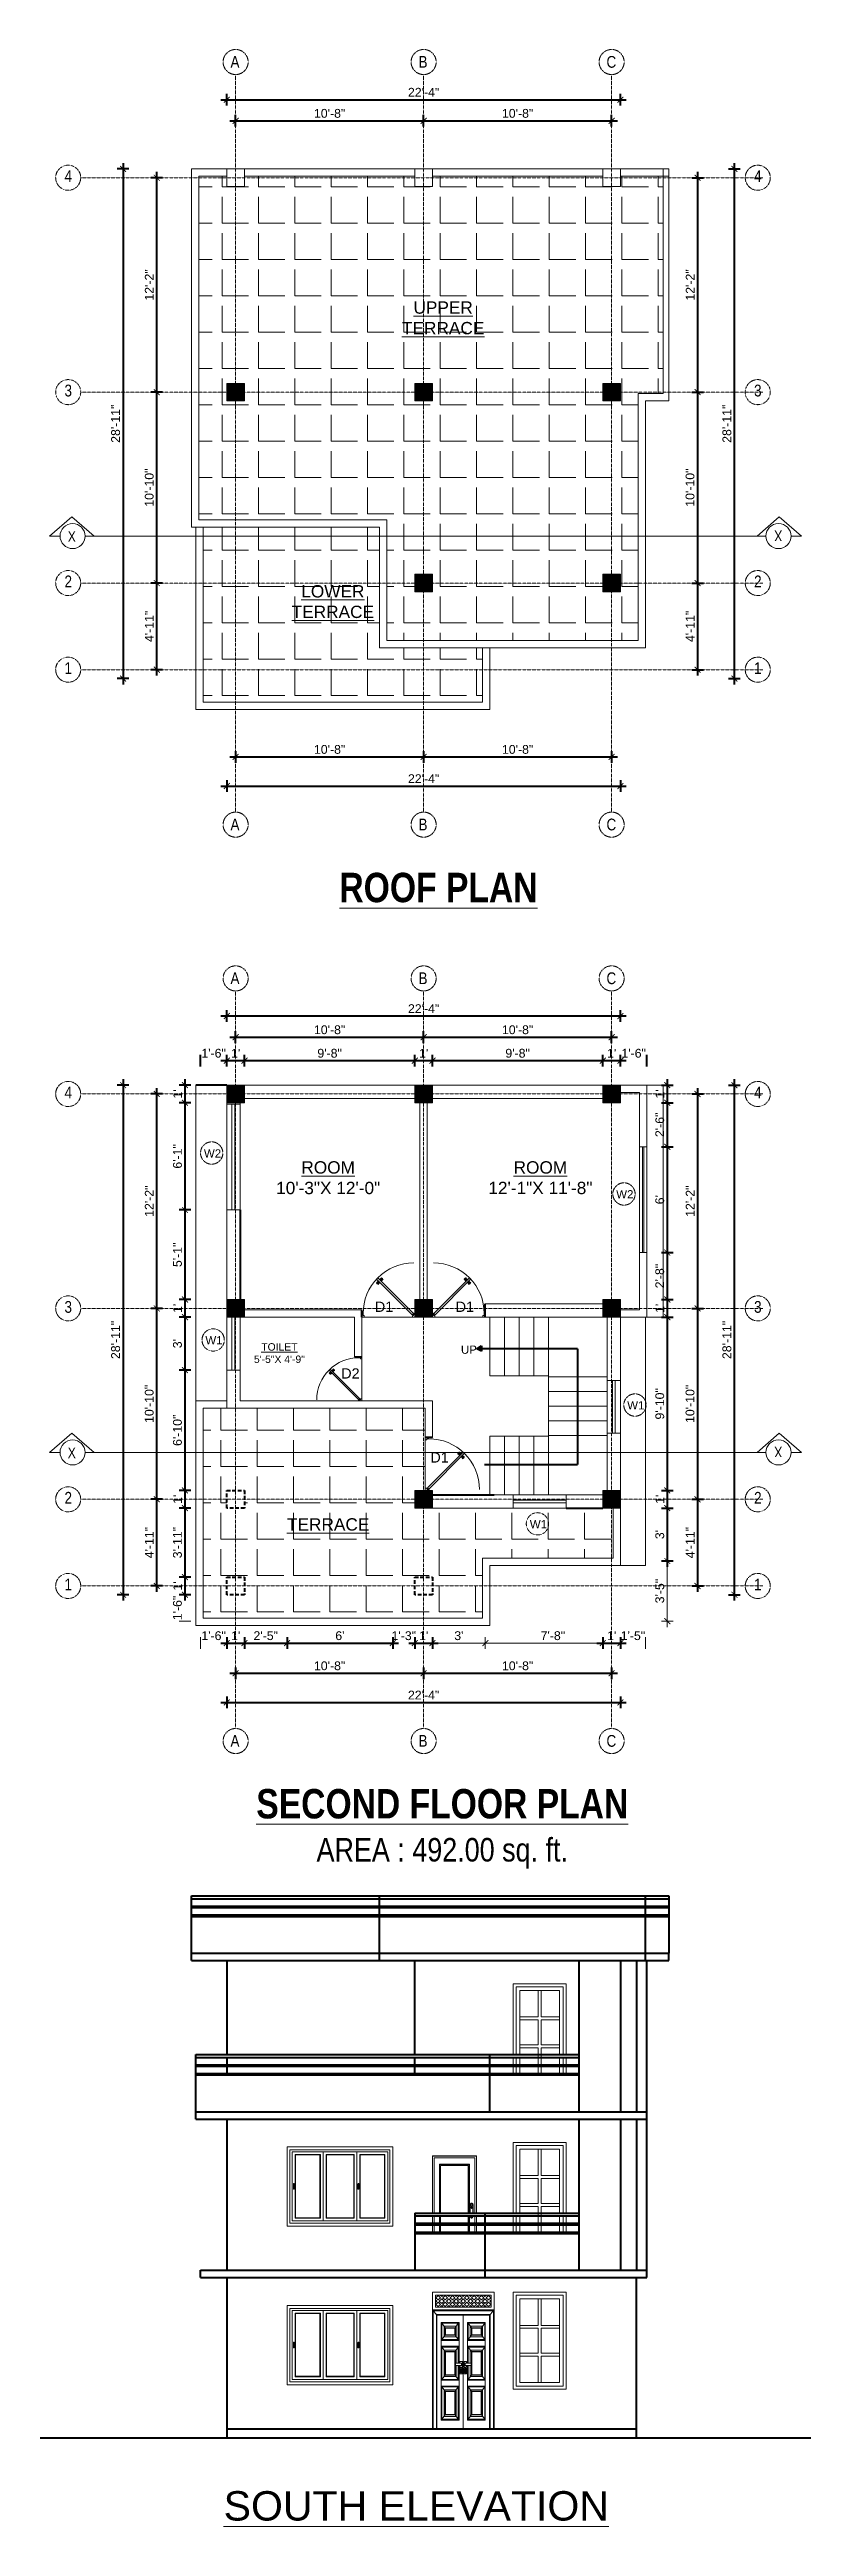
# Model space of a CAD drawing. Header units: inches. Extents: x 141029 to 166402, y -23568 to -18036.
# Drawn here: x 165890 to 166402, y -22582 to -20896 of the extents above; entities that cross this region are included whole.
import ezdxf

# ---------------------------------------------------------------- set-up
doc = ezdxf.new("R2010")
doc.units = ezdxf.units.IN
doc.header["$LTSCALE"] = 0.5
doc.header["$MEASUREMENT"] = 0
doc.header["$PDMODE"] = 66
doc.linetypes.add('CENTER', pattern=[2, 1.25, -0.25, 0.25, -0.25])
doc.linetypes.add('HIDDEN', pattern=[0.375, 0.25, -0.125])
for name, color, linetype, lineweight in [('Annotate-Lite.w', 177, 'Continuous', 9), ('Annotations-Bold.w', 177, 'Continuous', 13), ('DOOR & WIN', 1, 'Continuous', 25), ('F-FURNITURE', 30, 'Continuous', 13), ('HACTH', 253, 'Continuous', 9), ('PARAPET', 50, 'Continuous', 13), ('PUERTAS', 7, 'Continuous', 9), ('TEXT', 220, 'Continuous', 9), ('Text-100.w', 254, 'Continuous', 9), ('wall', 1, 'Continuous', 40), ('wall light', 6, 'Continuous', 25), ('window', 4, 'Continuous', 13)]:
    doc.layers.add(name, color=color, linetype=linetype, lineweight=lineweight)
doc.styles.add('ARAIL', font='ARIALN.TTF')
doc.styles.add('arial', font='arial.ttf')
doc.styles.add('DIMTEXT', font='arial.ttf', dxfattribs={"height": 6})
doc.styles.add('gaurav', font='arial.ttf')
doc.styles.get("Standard").update_dxf_attribs({"font": 'arial.ttf'})
doc.dimstyles.new('1 by 96', dxfattribs={"dimtxt": 6, "dimasz": 4, "dimexe": 4, "dimexo": 4, "dimgap": 2, "dimtad": 1, "dimdec": 0, "dimzin": 0, "dimdsep": 46, "dimlunit": 4, "dimtxsty": 'Standard', "dimblk": 'ARCHTICK', "dimcen": 0, "dimdle": 4, "dimadec": 0, "dimazin": 0, "dimtfac": 1, "dimtdec": 0, "dimtix": 1, "dimtofl": 0, "dimtmove": 1, "dimatfit": 3, "dimldrblk": 'ARCHTICK', "dimfxl": 4, "dimfxlon": 1, "dimtolj": 1, "dimtzin": 0, "dimlwd": -1, "dimlwe": -1, "dimarcsym": 0})

msp = doc.modelspace()

# ---------------------------------------------------------------- texts
at = {"layer": 'Annotations-Bold.w', "color": 0, "linetype": 'CENTER', "ltscale": 0.3, "attachment_point": 1}
for s, width, insert, char_height, style in [('A', 6.539, (166013.1, -20900.2), 8, 'ARAIL'), ('B', 6.539, (166141.1, -20900.2), 8, 'ARAIL'), ('C', 6.539, (166269.1, -20900.2), 8, 'ARAIL'), ('4', 6.539, (165900.1, -20978), 8, 'ARAIL'), ('4', 6.539, (166369.6, -20978), 8, 'ARAIL'), ('3', 6.539, (165900.1, -21124), 8, 'ARAIL'), ('3', 6.539, (166369.6, -21124), 8, 'ARAIL'), ('2', 6.539, (165900.1, -21254), 8, 'ARAIL'), ('2', 6.539, (166369.6, -21254), 8, 'ARAIL'), ('1', 6.539, (165900.1, -21313), 8, 'ARAIL'), ('1', 6.539, (166369.6, -21313), 8, 'ARAIL'), ('A', 6.539, (166013.1, -21419.5), 8, 'ARAIL'), ('B', 6.539, (166141.1, -21419.5), 8, 'ARAIL'), ('C', 6.539, (166269.1, -21419.5), 8, 'ARAIL'), ('A', 6.539, (166013.1, -21524.2), 8, 'ARAIL'), ('B', 6.539, (166141.1, -21524.2), 8, 'ARAIL'), ('C', 6.539, (166269.1, -21524.2), 8, 'ARAIL'), ('4', 6.539, (165900.1, -21602), 8, 'ARAIL'), ('4', 6.539, (166369.6, -21602), 8, 'ARAIL'), ('W2', 8, (165995, -21644.7), 5.6, 'gaurav'), ('W2', 8, (166275.7, -21672.5), 5.6, 'gaurav'), ('3', 6.539, (165900.1, -21748), 8, 'ARAIL'), ('3', 6.539, (166369.6, -21748), 8, 'ARAIL'), ('W1', 8, (165996, -21771.9), 5.6, 'gaurav'), ('UP', 8, (166170, -21778.3), 5.6, 'gaurav'), ('W1', 8, (166283.2, -21816.2), 5.6, 'gaurav'), ('2', 6.539, (165900.1, -21878), 8, 'ARAIL'), ('2', 6.539, (166369.6, -21878), 8, 'ARAIL'), ('W1', 8, (166216.9, -21897.2), 5.6, 'gaurav'), ('1', 6.539, (165900.1, -21937), 8, 'ARAIL'), ('1', 6.539, (166369.6, -21937), 8, 'ARAIL'), ('A', 6.539, (166013.1, -22043.5), 8, 'ARAIL'), ('B', 6.539, (166141.1, -22043.5), 8, 'ARAIL'), ('C', 6.539, (166269.1, -22043.5), 8, 'ARAIL')]:
    msp.add_mtext_dynamic_manual_height_columns(s, width=width, gutter_width=100, heights=[0], dxfattribs=dict(at, insert=insert, char_height=char_height, style=style))
at = {"layer": 'Annotations-Bold.w', "color": 0, "linetype": 'CENTER', "ltscale": 0.3, "attachment_point": 2, "style": 'gaurav'}
for s, insert, char_height, width in [('{\\LUPPER\\PTERRACE}', (166157.9, -21067.3), 8.4, 77.271), ('{\\LLOWER\\PTERRACE}', (166082.8, -21260.5), 8.4, 77.271), ('{\\LROOM\\P}10\'-3"X 12\'-0"', (166079.6, -21652.8), 8.4, 77.271), ('{\\LROOM\\P}12\'-1"X 11\'-8"', (166224.1, -21652.8), 8.4, 77.271), ('{\\LTOILET\\P}5\'-5"X 4\'-9"', (166046.4, -21776.7), 5.04, 46.363), ('{\\LTERRACE}', (166079.6, -21895.9), 8.4, 77.271)]:
    msp.add_mtext(s, dxfattribs=dict(at, insert=insert, char_height=char_height, width=width))
at = {"layer": 'TEXT', "style": 'DIMTEXT'}
for s, p in [('D1', (166111.4, -21755.4)), ('D1', (166166.4, -21755.4)), ('D2', (166088.5, -21800.8)), ('D1', (166149.2, -21858))]:
    msp.add_text(s, height=7, dxfattribs=at).set_placement(p)
at = {"layer": 'TEXT', "char_height": 7.2, "attachment_point": 7, "style": 'ARAIL'}
for insert in [(165902.3, -21231), (165902.3, -21855)]:
    msp.add_mtext_dynamic_manual_height_columns('X', width=125.465, gutter_width=90, heights=[0], dxfattribs=dict(at, insert=insert))
at = {"layer": 'TEXT', "char_height": 7.2, "attachment_point": 9, "rotation": 180, "style": 'ARAIL'}
for insert in [(166383.3, -21223.2), (166383.3, -21847.1)]:
    msp.add_mtext_dynamic_manual_height_columns('X', width=125.465, gutter_width=90, heights=[0], dxfattribs=dict(at, insert=insert))
at = {"layer": 'Text-100.w', "char_height": 20, "width": 569.102, "attachment_point": 2, "style": 'arial'}
for s, insert in [('\\A1;{\\fArial Narrow|b1|i0|c0|p34;\\LROOF PLAN}', (166154.7, -21456.4)), ('\\A1;{\\fArial Narrow|b1|i0|c0|p34;\\LSECOND FLOOR PLAN\\P\\fArial Narrow|b0|i0|c0|p34;\\H0.8x;\\lAREA : 492.00 sq. ft.}', (166157.3, -22080.3))]:
    msp.add_mtext(s, dxfattribs=dict(at, insert=insert))
at = {"layer": 'Text-100.w', "insert": (166139.6, -22558.4), "char_height": 20, "attachment_point": 2, "style": 'arial'}
msp.add_mtext_dynamic_manual_height_columns('{\\LSOUTH ELEVATION}', width=940.971, gutter_width=100, heights=[0], dxfattribs=at)

# ---------------------------------------------------------------- blocks, each defined once
blk = doc.blocks.new('2ft6in')
at = {"layer": 'PUERTAS', "color": 2}
for p, q in [((0.8, 2.1), (21, 22.3)), ((21.7, 21.6), (1.5, 1.4)), ((18.3, 21.8), (18.3, 21.8)), ((21.7, 21.6), (21, 22.3)), ((21.2, 18.9), (21.2, 18.9)), ((0, 2), (0, 0)), ((0.6, 2), (0, 2)), ((1.3, 0), (0, 0)), ((0.6, 1.3), (0.6, 2)), ((0.7, 1.3), (0.6, 1.3)), ((0.7, 1.3), (0.7, 2)), ((0.7, 1), (0.7, 1.3)), ((1.3, 1), (0.7, 1)), ((1.4, 1.6), (0.8, 2.1)), ((1.3, 1.5), (0.8, 2.1)), ((1.4, 1.6), (1.3, 1.5)), ((1.5, 1.4), (1.3, 1.5)), ((1.3, 0), (1.3, 1)), ((28.7, 0), (28.7, 1)), ((28.7, 1), (29.3, 1)), ((28.7, 0), (30, 0)), ((29.3, 1), (29.3, 2)), ((29.3, 2), (30, 2)), ((30, 0), (30, 2))]:
    blk.add_line(p, q, dxfattribs=at)
at = {"layer": 'PUERTAS', "color": 8}
for p, q in [((18.8, 20.8), (18, 21.4)), ((18.9, 20.8), (18.1, 21.5)), ((19, 20.9), (18.2, 21.6)), ((18.4, 21.9), (18.3, 21.8)), ((19.1, 21), (18.3, 21.7)), ((18.4, 21.9), (18.6, 22)), ((18.6, 22), (18.6, 22)), ((19.3, 21.3), (18.6, 22)), ((19.4, 21.4), (18.8, 22.1)), ((19.6, 21.5), (18.9, 22.3)), ((19.5, 21.5), (18.9, 22.3)), ((18.9, 20.3), (19.2, 20.7)), ((19.1, 20.8), (19, 20.9)), ((19.2, 20.9), (19.1, 21)), ((19.1, 20.8), (19.1, 20.9)), ((19.1, 20.4), (19.3, 20.8)), ((19.3, 20.9), (19.2, 21)), ((19.4, 21.1), (19.3, 21.2)), ((19.3, 20.6), (19.3, 20.8)), ((19.5, 21.2), (19.4, 21.3)), ((19.5, 21.2), (19.4, 21.3)), ((19.5, 21.1), (19.4, 21.2)), ((19.4, 20.8), (19.4, 20.9)), ((19.6, 20.9), (19.4, 20.9)), ((19.7, 21.1), (19.5, 21)), ((20.1, 21.4), (19.6, 21.1)), ((19.9, 21.2), (19.6, 21.1)), ((19.7, 19.5), (20.1, 19.8)), ((19.9, 19.7), (20.2, 19.8)), ((20.1, 19.9), (20.3, 19.9)), ((20.2, 20), (20.3, 20)), ((20.2, 19.7), (20.3, 19.6)), ((20.2, 19.7), (20.3, 19.6)), ((20.2, 19.4), (20.9, 18.7)), ((20.2, 19.4), (20.8, 18.6)), ((20.3, 20.1), (20.4, 20)), ((20.3, 19.8), (20.4, 19.7)), ((20.3, 19.5), (21, 18.8)), ((20.5, 20.3), (20.4, 20.1)), ((20.4, 19.8), (20.4, 19.7)), ((20.7, 20.5), (20.5, 20.2)), ((20.5, 20), (20.6, 19.9)), ((20.5, 19.6), (21.1, 18.9)), ((20.8, 20.6), (20.6, 20.2)), ((20.6, 20.1), (20.7, 20)), ((20.6, 20.1), (20.7, 20)), ((20.6, 20), (20.7, 20)), ((20.7, 19.9), (21.4, 19.2)), ((20.8, 20), (21.6, 19.3)), ((20.9, 20.1), (21.7, 19.5)), ((21, 20.1), (21.7, 19.5)), ((21.3, 19), (21.2, 18.9)), ((21.3, 19), (21.4, 19.1)), ((21.4, 19.2), (21.4, 19.1)), ((0, 0), (30, 0))]:
    blk.add_line(p, q, dxfattribs=at)
at = {"layer": 'PUERTAS', "color": 1}
for p, q in [((18.1, 21.5), (18.5, 21.9)), ((18.1, 21.4), (18.5, 21.9)), ((18.1, 21.5), (18.1, 21.5)), ((18.7, 20.8), (18.1, 21.3)), ((18.9, 22.3), (18.5, 21.9)), ((18.8, 22.2), (18.5, 21.9)), ((18.8, 22.2), (18.8, 22.2)), ((18.8, 20.8), (19.2, 21.2)), ((18.8, 20.2), (19.1, 20.6)), ((18.9, 20.1), (18.8, 20.1)), ((18.9, 20.9), (18.9, 20.9)), ((19.5, 21.6), (19, 22.3)), ((19, 20.9), (19.2, 21.1)), ((19.1, 20.8), (19, 20.9)), ((19.1, 20.8), (19.3, 21)), ((19.1, 20.7), (19.1, 20.7)), ((19.1, 20.6), (19.1, 20.6)), ((19.5, 21.5), (19.2, 21.2)), ((19.5, 21.3), (19.2, 21.1)), ((19.5, 21.2), (19.3, 21)), ((19.4, 21.4), (19.5, 21.4)), ((19.5, 21.2), (19.4, 21.3)), ((19.5, 19.4), (19.5, 19.4)), ((19.6, 21.2), (19.6, 21.2)), ((19.6, 19.4), (20, 19.7)), ((20.1, 21.5), (19.7, 21.2)), ((19.7, 21.2), (19.7, 21.2)), ((20, 19.7), (20, 19.7)), ((20.1, 19.7), (20.1, 19.7)), ((20.2, 21.5), (20.2, 21.5)), ((20.2, 19.7), (20.4, 19.9)), ((20.2, 19.4), (20.6, 19.8)), ((20.2, 19.7), (20.3, 19.6)), ((20.2, 19.3), (20.8, 18.6)), ((20.3, 19.6), (20.5, 19.8)), ((20.3, 19.5), (20.3, 19.5)), ((20.6, 20.1), (20.4, 19.9)), ((20.7, 20), (20.5, 19.8)), ((20.7, 20.2), (20.6, 20.2)), ((20.9, 20.1), (20.6, 19.8)), ((20.6, 20.1), (20.7, 20)), ((20.9, 20.7), (20.7, 20.3)), ((20.7, 20.3), (20.7, 20.3)), ((20.8, 20), (20.8, 20)), ((20.9, 20.8), (20.9, 20.8)), ((20.9, 18.6), (21.3, 19.1)), ((20.9, 18.7), (21.3, 19)), ((20.9, 18.7), (20.9, 18.7)), ((21, 20.1), (21.7, 19.6)), ((21.7, 19.5), (21.3, 19.1)), ((21.7, 19.4), (21.3, 19)), ((21.6, 19.4), (21.7, 19.4))]:
    blk.add_line(p, q, dxfattribs=at)
at = {"layer": 'PUERTAS', "color": 2}
for radius in [0.129, 0.0627]:
    blk.add_circle((0.7, 2.1), radius, dxfattribs=at)
at = {"layer": 'PUERTAS', "color": 8}
blk.add_arc((0.7, 2.1), 28.7, 359.7285, 90.0333, dxfattribs=at)
at = {"layer": 'PUERTAS', "color": 1}
for centre, start, end in [((18.8, 20.8), 231.0764, 315), ((18.9, 20.2), 135, 225), ((18.9, 22.2), 38.9236, 135), ((19, 20.9), 225, 315), ((19.2, 20.7), 135, 219.7428), ((19.1, 20.6), 315, 39.7428), ((19.5, 21.6), 315, 38.9236), ((19.4, 21.4), 315, 45), ((19.6, 21.2), 50.2572, 135), ((19.6, 19.5), 225, 315), ((19.7, 21.3), 230.2572, 315), ((20.1, 19.6), 50.2572, 135), ((20.2, 21.4), 45, 135), ((20.2, 19.7), 230.2572, 315), ((20.3, 19.4), 135, 218.9236), ((20.4, 19.5), 135, 225), ((20.7, 20.3), 135, 219.7428), ((20.6, 20.2), 315, 39.7428), ((20.8, 20), 45, 135), ((20.8, 18.7), 218.9236, 315), ((20.9, 20.7), 315, 45), ((21, 20.1), 51.0764, 135), ((21.7, 19.5), 315, 51.0764)]:
    blk.add_arc(centre, 0.0667, start, end, dxfattribs=at)
blk = doc.blocks.new('*U216')
at = {"color": 3}
blk.add_blockref('2ft6in', (0, 0), dxfattribs=at)
blk = doc.blocks.new('3ft')
at = {"layer": 'PUERTAS', "color": 6}
for p, q in [((1, 2.5), (25.2, 26.7)), ((26, 25.9), (1.8, 1.6)), ((26, 25.9), (25.2, 26.7)), ((0, 2.4), (0, 0)), ((0.7, 2.4), (0, 2.4)), ((1.6, 0), (0, 0)), ((0.7, 1.5), (0.7, 2.4)), ((0.8, 1.5), (0.7, 1.5)), ((0.8, 1.5), (0.8, 2.4)), ((0.8, 1.2), (0.8, 1.5)), ((1.6, 1.2), (0.8, 1.2)), ((1.6, 1.8), (0.9, 2.5)), ((1.6, 1.9), (1, 2.5)), ((1.6, 1.9), (1.6, 1.8)), ((1.8, 1.6), (1.6, 1.8)), ((1.6, 0), (1.6, 1.2)), ((34.4, 0), (34.4, 1.2)), ((34.4, 1.2), (35.2, 1.2)), ((34.4, 0), (36, 0)), ((35.2, 1.2), (35.2, 2.4)), ((35.2, 2.4), (36, 2.4)), ((36, 0), (36, 2.4))]:
    blk.add_line(p, q, dxfattribs=at)
at = {"layer": 'PUERTAS', "color": 8}
for p, q in [((22.6, 24.9), (21.6, 25.7)), ((22.6, 25), (21.7, 25.7)), ((22.7, 25.1), (21.8, 25.9)), ((22.1, 26.3), (22, 26.1)), ((22.9, 25.2), (22, 26.1)), ((22.1, 26.3), (22.3, 26.4)), ((22.3, 26.4), (22.3, 26.4)), ((23.2, 25.5), (22.3, 26.4)), ((23.3, 25.7), (22.5, 26.6)), ((23.5, 25.8), (22.7, 26.8)), ((23.4, 25.8), (22.7, 26.7)), ((22.7, 24.3), (23, 24.8)), ((23, 25), (22.8, 25.1)), ((23, 25), (22.9, 25.2)), ((23, 25), (22.9, 25.1)), ((22.9, 24.5), (23.1, 24.9)), ((23.1, 25.1), (23, 25.2)), ((23.1, 24.8), (23.2, 25)), ((23.3, 25.3), (23.2, 25.4)), ((23.4, 25.4), (23.3, 25.6)), ((23.4, 25.4), (23.3, 25.5)), ((23.4, 25.4), (23.3, 25.5)), ((23.3, 24.9), (23.3, 25.1)), ((23.5, 25.1), (23.3, 25.1)), ((23.6, 25.3), (23.4, 25.2)), ((23.9, 25.5), (23.5, 25.3)), ((24.1, 25.7), (23.6, 25.4)), ((23.6, 23.4), (24.1, 23.7)), ((23.8, 23.6), (24.2, 23.8)), ((24.1, 23.8), (24.3, 23.9)), ((24.2, 24), (24.4, 24)), ((24.2, 23.3), (25, 22.3)), ((24.3, 23.7), (24.4, 23.6)), ((24.3, 23.7), (24.5, 23.6)), ((24.3, 23.6), (24.4, 23.5)), ((24.3, 23.3), (25.1, 22.4)), ((24.4, 24.2), (24.4, 24)), ((24.4, 23.8), (24.5, 23.7)), ((24.4, 23.4), (25.2, 22.5)), ((24.6, 24.3), (24.5, 24.1)), ((24.5, 23.6), (25.4, 22.7)), ((24.8, 24.6), (24.6, 24.2)), ((24.6, 24), (24.7, 23.9)), ((25, 24.8), (24.7, 24.3)), ((24.7, 24.1), (24.8, 23.9)), ((24.7, 24.1), (24.8, 24)), ((24.8, 24.1), (24.9, 24)), ((24.8, 23.8), (25.7, 23)), ((25, 24), (25.9, 23.2)), ((25.1, 24.2), (26.1, 23.4)), ((25.1, 24.1), (26, 23.3)), ((25.6, 22.8), (25.4, 22.7)), ((25.6, 22.8), (25.7, 23)), ((25.7, 23), (25.7, 23)), ((0, 0), (36, 0))]:
    blk.add_line(p, q, dxfattribs=at)
at = {"layer": 'PUERTAS', "color": 1}
for p, q in [((21.7, 25.8), (22.1, 26.3)), ((21.7, 25.7), (22.2, 26.2)), ((21.7, 25.8), (21.7, 25.8)), ((22.5, 25), (21.7, 25.6)), ((22.6, 26.7), (22.1, 26.3)), ((22.7, 26.7), (22.2, 26.2)), ((22.6, 26.7), (22.6, 26.7)), ((22.6, 25), (23, 25.4)), ((22.6, 24.3), (22.9, 24.7)), ((22.6, 24.1), (22.6, 24.1)), ((22.7, 25.1), (22.7, 25.1)), ((23.4, 25.9), (22.8, 26.7)), ((22.8, 25.1), (23.1, 25.3)), ((22.9, 25), (22.8, 25.1)), ((22.9, 24.9), (23.2, 25.2)), ((22.9, 24.8), (22.9, 24.8)), ((22.9, 24.7), (22.9, 24.7)), ((23.4, 25.8), (23, 25.4)), ((23.3, 25.6), (23.1, 25.3)), ((23.5, 25.5), (23.2, 25.2)), ((23.3, 25.7), (23.3, 25.7)), ((23.4, 25.5), (23.3, 25.6)), ((23.4, 23.3), (23.4, 23.3)), ((23.6, 25.5), (23.6, 25.5)), ((23.6, 23.3), (24, 23.6)), ((24.1, 25.8), (23.7, 25.5)), ((23.7, 25.5), (23.7, 25.5)), ((24, 23.6), (24, 23.6)), ((24.1, 23.6), (24.1, 23.6)), ((24.3, 25.8), (24.3, 25.8)), ((24.3, 23.6), (24.5, 23.9)), ((24.3, 23.3), (24.7, 23.7)), ((24.3, 23.6), (24.4, 23.5)), ((24.3, 23.2), (24.9, 22.4)), ((24.4, 23.5), (24.6, 23.8)), ((24.4, 23.4), (24.4, 23.4)), ((24.8, 24.1), (24.5, 23.9)), ((24.9, 24), (24.6, 23.8)), ((25.1, 24.1), (24.7, 23.7)), ((25.1, 24.8), (24.8, 24.4)), ((24.8, 24.4), (24.8, 24.4)), ((24.8, 24.3), (24.8, 24.3)), ((24.8, 24.1), (24.9, 24)), ((25, 24), (25, 24)), ((25, 22.4), (25.5, 22.9)), ((25.1, 25), (25.1, 25)), ((25.1, 22.4), (25.6, 22.8)), ((25.1, 22.4), (25.1, 22.4)), ((25.2, 24.1), (26, 23.5)), ((26, 23.4), (25.5, 22.9)), ((26, 23.3), (25.6, 22.8)), ((26, 23.3), (26, 23.3))]:
    blk.add_line(p, q, dxfattribs=at)
at = {"layer": 'PUERTAS', "color": 2}
for p, q in [((22, 26.1), (22, 26.1)), ((25.4, 22.7), (25.4, 22.7))]:
    blk.add_line(p, q, dxfattribs=at)
at = {"layer": 'PUERTAS', "color": 6}
for radius in [0.155, 0.0752]:
    blk.add_circle((0.8, 2.6), radius, dxfattribs=at)
blk.add_arc((0.8, 2.6), 34.4, 359.7285, 90.0333, dxfattribs=at)
at = {"layer": 'PUERTAS', "color": 1}
for centre, start, end in [((22.5, 25), 231.0764, 315), ((22.7, 24.2), 135, 225), ((22.7, 26.7), 38.9236, 135), ((22.8, 25.1), 225, 315), ((23, 24.9), 135, 219.7428), ((22.9, 24.8), 315, 39.7428), ((23.3, 25.6), 315, 45), ((23.4, 25.9), 315, 38.9236), ((23.5, 23.4), 225, 315), ((23.5, 25.4), 50.2572, 135), ((23.6, 25.5), 230.2572, 315), ((24.1, 23.6), 50.2572, 135), ((24.2, 25.7), 45, 135), ((24.2, 23.7), 230.2572, 315), ((24.3, 23.2), 135, 218.9236), ((24.4, 23.5), 135, 225), ((24.8, 24.3), 135, 219.7428), ((24.7, 24.2), 315, 39.7428), ((24.9, 24), 45, 135), ((25, 22.4), 218.9236, 315), ((25, 24.9), 315, 45), ((25.2, 24.1), 51.0764, 135), ((26, 23.4), 315, 51.0764)]:
    blk.add_arc(centre, 0.08, start, end, dxfattribs=at)
blk = doc.blocks.new('*U213')
at = {"color": 3, "xscale": -1}
blk.add_blockref('3ft', (42, 0), dxfattribs=at)
blk = doc.blocks.new('*U217')
at = {"color": 3}
blk.add_blockref('3ft', (0, 0), dxfattribs=at)
blk = doc.blocks.new('_ArchTick')
at = {"color": 0, "linetype": 'ByBlock', "const_width": 0.15}
blk.add_lwpolyline([(-0.5, -0.5), (0.5, 0.5)], dxfattribs=at)
blk = doc.blocks.new('*D779')
at = {"layer": 'Defpoints', "color": 0, "transparency": 16777216}
for p in [(166022.6, -21584.3), (166010.6, -21601), (166022.6, -21601)]:
    blk.add_point(p, dxfattribs=at)
at = {"layer": 'wall', "color": 0, "transparency": 16777216}
for p, q in [((166006.6, -21584.3), (166026.6, -21584.3)), ((166010.6, -21588.3), (166010.6, -21580.3)), ((166022.6, -21588.3), (166022.6, -21580.3))]:
    blk.add_line(p, q, dxfattribs=at)
at = {"layer": 'wall', "color": 0, "transparency": 16777216, "xscale": 4, "yscale": 4, "zscale": 4, "rotation": 180}
blk.add_blockref('_ArchTick', (166010.6, -21584.3), dxfattribs=at)
at = {"layer": 'wall', "color": 0, "transparency": 16777216, "xscale": 4, "yscale": 4, "zscale": 4}
blk.add_blockref('_ArchTick', (166022.6, -21584.3), dxfattribs=at)
at = {"layer": 'wall', "color": 0, "transparency": 16777216, "insert": (166016.6, -21579.3), "char_height": 6, "attachment_point": 5}
blk.add_mtext("\\A1;1'", dxfattribs=at)
blk = doc.blocks.new('*D780')
at = {"layer": 'Defpoints', "color": 0, "transparency": 16777216}
for p in [(166138.6, -21584.3), (166022.6, -21601), (166138.6, -21601)]:
    blk.add_point(p, dxfattribs=at)
at = {"layer": 'wall', "color": 0, "transparency": 16777216}
for p, q in [((166018.6, -21584.3), (166142.6, -21584.3)), ((166022.6, -21588.3), (166022.6, -21580.3)), ((166138.6, -21588.3), (166138.6, -21580.3))]:
    blk.add_line(p, q, dxfattribs=at)
at = {"layer": 'wall', "color": 0, "transparency": 16777216, "xscale": 4, "yscale": 4, "zscale": 4, "rotation": 180}
blk.add_blockref('_ArchTick', (166022.6, -21584.3), dxfattribs=at)
at = {"layer": 'wall', "color": 0, "transparency": 16777216, "xscale": 4, "yscale": 4, "zscale": 4}
blk.add_blockref('_ArchTick', (166138.6, -21584.3), dxfattribs=at)
at = {"layer": 'wall', "color": 0, "transparency": 16777216, "insert": (166080.6, -21579.3), "char_height": 6, "attachment_point": 5}
blk.add_mtext('\\A1;9\'-8"', dxfattribs=at)
blk = doc.blocks.new('*D781')
at = {"layer": 'Defpoints', "color": 0, "transparency": 16777216}
for p in [(166150.6, -21584.3), (166138.6, -21601), (166150.6, -21601)]:
    blk.add_point(p, dxfattribs=at)
at = {"layer": 'wall', "color": 0, "transparency": 16777216}
for p, q in [((166134.6, -21584.3), (166154.6, -21584.3)), ((166138.6, -21588.3), (166138.6, -21580.3)), ((166150.6, -21588.3), (166150.6, -21580.3))]:
    blk.add_line(p, q, dxfattribs=at)
at = {"layer": 'wall', "color": 0, "transparency": 16777216, "xscale": 4, "yscale": 4, "zscale": 4, "rotation": 180}
blk.add_blockref('_ArchTick', (166138.6, -21584.3), dxfattribs=at)
at = {"layer": 'wall', "color": 0, "transparency": 16777216, "xscale": 4, "yscale": 4, "zscale": 4}
blk.add_blockref('_ArchTick', (166150.6, -21584.3), dxfattribs=at)
at = {"layer": 'wall', "color": 0, "transparency": 16777216, "insert": (166144.6, -21579.3), "char_height": 6, "attachment_point": 5}
blk.add_mtext("\\A1;1'", dxfattribs=at)
blk = doc.blocks.new('*D782')
at = {"layer": 'Defpoints', "color": 0, "transparency": 16777216}
for p in [(166266.6, -21584.3), (166150.6, -21601), (166266.6, -21601)]:
    blk.add_point(p, dxfattribs=at)
at = {"layer": 'wall', "color": 0, "transparency": 16777216}
for p, q in [((166146.6, -21584.3), (166270.6, -21584.3)), ((166150.6, -21588.3), (166150.6, -21580.3)), ((166266.6, -21588.3), (166266.6, -21580.3))]:
    blk.add_line(p, q, dxfattribs=at)
at = {"layer": 'wall', "color": 0, "transparency": 16777216, "xscale": 4, "yscale": 4, "zscale": 4, "rotation": 180}
blk.add_blockref('_ArchTick', (166150.6, -21584.3), dxfattribs=at)
at = {"layer": 'wall', "color": 0, "transparency": 16777216, "xscale": 4, "yscale": 4, "zscale": 4}
blk.add_blockref('_ArchTick', (166266.6, -21584.3), dxfattribs=at)
at = {"layer": 'wall', "color": 0, "transparency": 16777216, "insert": (166208.6, -21579.3), "char_height": 6, "attachment_point": 5}
blk.add_mtext('\\A1;9\'-8"', dxfattribs=at)
blk = doc.blocks.new('*D783')
at = {"layer": 'Defpoints', "color": 0, "transparency": 16777216}
for p in [(166278.6, -21584.3), (166266.6, -21601), (166278.6, -21601)]:
    blk.add_point(p, dxfattribs=at)
at = {"layer": 'wall', "color": 0, "transparency": 16777216}
for p, q in [((166262.6, -21584.3), (166282.6, -21584.3)), ((166266.6, -21588.3), (166266.6, -21580.3)), ((166278.6, -21588.3), (166278.6, -21580.3))]:
    blk.add_line(p, q, dxfattribs=at)
at = {"layer": 'wall', "color": 0, "transparency": 16777216, "xscale": 4, "yscale": 4, "zscale": 4, "rotation": 180}
blk.add_blockref('_ArchTick', (166266.6, -21584.3), dxfattribs=at)
at = {"layer": 'wall', "color": 0, "transparency": 16777216, "xscale": 4, "yscale": 4, "zscale": 4}
blk.add_blockref('_ArchTick', (166278.6, -21584.3), dxfattribs=at)
at = {"layer": 'wall', "color": 0, "transparency": 16777216, "insert": (166272.6, -21579.3), "char_height": 6, "attachment_point": 5}
blk.add_mtext("\\A1;1'", dxfattribs=at)
blk = doc.blocks.new('*D784')
at = {"layer": 'Defpoints', "color": 0, "transparency": 16777216}
for p in [(166144.6, -21568.3), (166016.6, -21601), (166144.6, -21601)]:
    blk.add_point(p, dxfattribs=at)
at = {"layer": 'wall', "color": 0, "transparency": 16777216}
for p, q in [((166012.6, -21568.3), (166148.6, -21568.3)), ((166016.6, -21572.3), (166016.6, -21564.3)), ((166144.6, -21572.3), (166144.6, -21564.3))]:
    blk.add_line(p, q, dxfattribs=at)
at = {"layer": 'wall', "color": 0, "transparency": 16777216, "xscale": 4, "yscale": 4, "zscale": 4, "rotation": 180}
blk.add_blockref('_ArchTick', (166016.6, -21568.3), dxfattribs=at)
at = {"layer": 'wall', "color": 0, "transparency": 16777216, "xscale": 4, "yscale": 4, "zscale": 4}
blk.add_blockref('_ArchTick', (166144.6, -21568.3), dxfattribs=at)
at = {"layer": 'wall', "color": 0, "transparency": 16777216, "insert": (166080.6, -21563.3), "char_height": 6, "attachment_point": 5}
blk.add_mtext('\\A1;10\'-8"', dxfattribs=at)
blk = doc.blocks.new('*D785')
at = {"layer": 'Defpoints', "color": 0, "transparency": 16777216}
for p in [(166272.6, -21568.3), (166144.6, -21601), (166272.6, -21601)]:
    blk.add_point(p, dxfattribs=at)
at = {"layer": 'wall', "color": 0, "transparency": 16777216}
for p, q in [((166140.6, -21568.3), (166276.6, -21568.3)), ((166144.6, -21572.3), (166144.6, -21564.3)), ((166272.6, -21572.3), (166272.6, -21564.3))]:
    blk.add_line(p, q, dxfattribs=at)
at = {"layer": 'wall', "color": 0, "transparency": 16777216, "xscale": 4, "yscale": 4, "zscale": 4, "rotation": 180}
blk.add_blockref('_ArchTick', (166144.6, -21568.3), dxfattribs=at)
at = {"layer": 'wall', "color": 0, "transparency": 16777216, "xscale": 4, "yscale": 4, "zscale": 4}
blk.add_blockref('_ArchTick', (166272.6, -21568.3), dxfattribs=at)
at = {"layer": 'wall', "color": 0, "transparency": 16777216, "insert": (166208.6, -21563.3), "char_height": 6, "attachment_point": 5}
blk.add_mtext('\\A1;10\'-8"', dxfattribs=at)
blk = doc.blocks.new('*D786')
at = {"layer": 'Defpoints', "color": 0, "transparency": 16777216}
for p in [(166278.6, -21553.9), (166010.6, -21601), (166278.6, -21601)]:
    blk.add_point(p, dxfattribs=at)
at = {"layer": 'wall', "color": 0, "transparency": 16777216}
for p, q in [((166006.6, -21553.9), (166282.6, -21553.9)), ((166010.6, -21557.9), (166010.6, -21549.9)), ((166278.6, -21557.9), (166278.6, -21549.9))]:
    blk.add_line(p, q, dxfattribs=at)
at = {"layer": 'wall', "color": 0, "transparency": 16777216, "xscale": 4, "yscale": 4, "zscale": 4, "rotation": 180}
blk.add_blockref('_ArchTick', (166010.6, -21553.9), dxfattribs=at)
at = {"layer": 'wall', "color": 0, "transparency": 16777216, "xscale": 4, "yscale": 4, "zscale": 4}
blk.add_blockref('_ArchTick', (166278.6, -21553.9), dxfattribs=at)
at = {"layer": 'wall', "color": 0, "transparency": 16777216, "insert": (166144.6, -21548.9), "char_height": 6, "attachment_point": 5}
blk.add_mtext('\\A1;22\'-4"', dxfattribs=at)
blk = doc.blocks.new('*D787')
at = {"layer": 'Defpoints', "color": 0, "transparency": 16777216}
for p in [(166010.6, -21601), (165982.1, -21613), (166010.6, -21613)]:
    blk.add_point(p, dxfattribs=at)
at = {"layer": 'wall', "color": 0, "transparency": 16777216}
for p, q in [((165986.1, -21601), (165978.1, -21601)), ((165982.1, -21597), (165982.1, -21617)), ((165986.1, -21613), (165978.1, -21613))]:
    blk.add_line(p, q, dxfattribs=at)
at = {"layer": 'wall', "color": 0, "transparency": 16777216, "xscale": 4, "yscale": 4, "zscale": 4}
for p, rotation in [((165982.1, -21601), 90), ((165982.1, -21613), 270)]:
    blk.add_blockref('_ArchTick', p, dxfattribs=dict(at, rotation=rotation))
at = {"layer": 'wall', "color": 0, "transparency": 16777216, "insert": (165977.1, -21607), "char_height": 6, "attachment_point": 5, "rotation": 90}
blk.add_mtext("\\A1;1'", dxfattribs=at)
blk = doc.blocks.new('*D788')
at = {"layer": 'Defpoints', "color": 0, "transparency": 16777216}
for p in [(166010.6, -21613), (165982.1, -21686), (166010.6, -21686)]:
    blk.add_point(p, dxfattribs=at)
at = {"layer": 'wall', "color": 0, "transparency": 16777216}
for p, q in [((165986.1, -21613), (165978.1, -21613)), ((165982.1, -21609), (165982.1, -21690)), ((165986.1, -21686), (165978.1, -21686))]:
    blk.add_line(p, q, dxfattribs=at)
at = {"layer": 'wall', "color": 0, "transparency": 16777216, "xscale": 4, "yscale": 4, "zscale": 4}
for p, rotation in [((165982.1, -21613), 90), ((165982.1, -21686), 270)]:
    blk.add_blockref('_ArchTick', p, dxfattribs=dict(at, rotation=rotation))
at = {"layer": 'wall', "color": 0, "transparency": 16777216, "insert": (165977, -21649.5), "char_height": 6, "attachment_point": 5, "rotation": 90}
blk.add_mtext('\\A1;6\'-1"', dxfattribs=at)
blk = doc.blocks.new('*D789')
at = {"layer": 'Defpoints', "color": 0, "transparency": 16777216}
for p in [(166010.6, -21686), (165982.1, -21747), (166010.6, -21747)]:
    blk.add_point(p, dxfattribs=at)
at = {"layer": 'wall', "color": 0, "transparency": 16777216}
for p, q in [((165986.1, -21686), (165978.1, -21686)), ((165982.1, -21682), (165982.1, -21751)), ((165986.1, -21747), (165978.1, -21747))]:
    blk.add_line(p, q, dxfattribs=at)
at = {"layer": 'wall', "color": 0, "transparency": 16777216, "xscale": 4, "yscale": 4, "zscale": 4}
for p, rotation in [((165982.1, -21686), 90), ((165982.1, -21747), 270)]:
    blk.add_blockref('_ArchTick', p, dxfattribs=dict(at, rotation=rotation))
at = {"layer": 'wall', "color": 0, "transparency": 16777216, "insert": (165977, -21716.5), "char_height": 6, "attachment_point": 5, "rotation": 90}
blk.add_mtext('\\A1;5\'-1"', dxfattribs=at)
blk = doc.blocks.new('*D790')
at = {"layer": 'Defpoints', "color": 0, "transparency": 16777216}
for p in [(166010.6, -21747), (165982.1, -21759), (166010.6, -21759)]:
    blk.add_point(p, dxfattribs=at)
at = {"layer": 'wall', "color": 0, "transparency": 16777216}
for p, q in [((165986.1, -21747), (165978.1, -21747)), ((165982.1, -21743), (165982.1, -21763)), ((165986.1, -21759), (165978.1, -21759))]:
    blk.add_line(p, q, dxfattribs=at)
at = {"layer": 'wall', "color": 0, "transparency": 16777216, "xscale": 4, "yscale": 4, "zscale": 4}
for p, rotation in [((165982.1, -21747), 90), ((165982.1, -21759), 270)]:
    blk.add_blockref('_ArchTick', p, dxfattribs=dict(at, rotation=rotation))
at = {"layer": 'wall', "color": 0, "transparency": 16777216, "insert": (165977.1, -21753), "char_height": 6, "attachment_point": 5, "rotation": 90}
blk.add_mtext("\\A1;1'", dxfattribs=at)
blk = doc.blocks.new('*D791')
at = {"layer": 'Defpoints', "color": 0, "transparency": 16777216}
for p in [(166010.6, -21759), (165982.1, -21795), (166010.6, -21795)]:
    blk.add_point(p, dxfattribs=at)
at = {"layer": 'wall', "color": 0, "transparency": 16777216}
for p, q in [((165982.1, -21755), (165982.1, -21799)), ((165986.1, -21759), (165978.1, -21759)), ((165986.1, -21795), (165978.1, -21795))]:
    blk.add_line(p, q, dxfattribs=at)
at = {"layer": 'wall', "color": 0, "transparency": 16777216, "xscale": 4, "yscale": 4, "zscale": 4}
for p, rotation in [((165982.1, -21759), 90), ((165982.1, -21795), 270)]:
    blk.add_blockref('_ArchTick', p, dxfattribs=dict(at, rotation=rotation))
at = {"layer": 'wall', "color": 0, "transparency": 16777216, "insert": (165977, -21777), "char_height": 6, "attachment_point": 5, "rotation": 90}
blk.add_mtext("\\A1;3'", dxfattribs=at)
blk = doc.blocks.new('*D792')
at = {"layer": 'Defpoints', "color": 0, "transparency": 16777216}
for p in [(166010.6, -21795), (165982.1, -21877), (166010.6, -21877)]:
    blk.add_point(p, dxfattribs=at)
at = {"layer": 'wall', "color": 0, "transparency": 16777216}
for p, q in [((165982.1, -21791), (165982.1, -21881)), ((165986.1, -21795), (165978.1, -21795)), ((165986.1, -21877), (165978.1, -21877))]:
    blk.add_line(p, q, dxfattribs=at)
at = {"layer": 'wall', "color": 0, "transparency": 16777216, "xscale": 4, "yscale": 4, "zscale": 4}
for p, rotation in [((165982.1, -21795), 90), ((165982.1, -21877), 270)]:
    blk.add_blockref('_ArchTick', p, dxfattribs=dict(at, rotation=rotation))
at = {"layer": 'wall', "color": 0, "transparency": 16777216, "insert": (165977, -21836), "char_height": 6, "attachment_point": 5, "rotation": 90}
blk.add_mtext('\\A1;6\'-10"', dxfattribs=at)
blk = doc.blocks.new('*D793')
at = {"layer": 'Defpoints', "color": 0, "transparency": 16777216}
for p in [(165982.1, -21889), (166010.6, -21877), (166010.6, -21889)]:
    blk.add_point(p, dxfattribs=at)
at = {"layer": 'wall', "color": 0, "transparency": 16777216}
for p, q in [((165982.1, -21873), (165982.1, -21893)), ((165986.1, -21877), (165978.1, -21877)), ((165986.1, -21889), (165978.1, -21889))]:
    blk.add_line(p, q, dxfattribs=at)
at = {"layer": 'wall', "color": 0, "transparency": 16777216, "xscale": 4, "yscale": 4, "zscale": 4}
for p, rotation in [((165982.1, -21877), 90), ((165982.1, -21889), 270)]:
    blk.add_blockref('_ArchTick', p, dxfattribs=dict(at, rotation=rotation))
at = {"layer": 'wall', "color": 0, "transparency": 16777216, "insert": (165977.1, -21883), "char_height": 6, "attachment_point": 5, "rotation": 90}
blk.add_mtext("\\A1;1'", dxfattribs=at)
blk = doc.blocks.new('*D794')
at = {"layer": 'Defpoints', "color": 0, "transparency": 16777216}
for p in [(166010.6, -21889), (165982.1, -21936), (166010.6, -21936)]:
    blk.add_point(p, dxfattribs=at)
at = {"layer": 'wall', "color": 0, "transparency": 16777216}
for p, q in [((165986.1, -21889), (165978.1, -21889)), ((165982.1, -21885), (165982.1, -21940)), ((165986.1, -21936), (165978.1, -21936))]:
    blk.add_line(p, q, dxfattribs=at)
at = {"layer": 'wall', "color": 0, "transparency": 16777216, "xscale": 4, "yscale": 4, "zscale": 4}
for p, rotation in [((165982.1, -21889), 90), ((165982.1, -21936), 270)]:
    blk.add_blockref('_ArchTick', p, dxfattribs=dict(at, rotation=rotation))
at = {"layer": 'wall', "color": 0, "transparency": 16777216, "insert": (165977, -21912.5), "char_height": 6, "attachment_point": 5, "rotation": 90}
blk.add_mtext('\\A1;3\'-11"', dxfattribs=at)
blk = doc.blocks.new('*D795')
at = {"layer": 'Defpoints', "color": 0, "transparency": 16777216}
for p in [(166010.6, -21936), (165982.1, -21948), (166010.6, -21948)]:
    blk.add_point(p, dxfattribs=at)
at = {"layer": 'wall', "color": 0, "transparency": 16777216}
for p, q in [((165986.1, -21936), (165978.1, -21936)), ((165982.1, -21932), (165982.1, -21952)), ((165986.1, -21948), (165978.1, -21948))]:
    blk.add_line(p, q, dxfattribs=at)
at = {"layer": 'wall', "color": 0, "transparency": 16777216, "xscale": 4, "yscale": 4, "zscale": 4}
for p, rotation in [((165982.1, -21936), 90), ((165982.1, -21948), 270)]:
    blk.add_blockref('_ArchTick', p, dxfattribs=dict(at, rotation=rotation))
at = {"layer": 'wall', "color": 0, "transparency": 16777216, "insert": (165977.1, -21942), "char_height": 6, "attachment_point": 5, "rotation": 90}
blk.add_mtext("\\A1;1'", dxfattribs=at)
blk = doc.blocks.new('*D796')
at = {"layer": 'Defpoints', "color": 0, "transparency": 16777216}
for p in [(165962.9, -21883), (166010.6, -21883), (166010.6, -21942)]:
    blk.add_point(p, dxfattribs=at)
at = {"layer": 'wall', "color": 0, "transparency": 16777216}
for p, q in [((165966.9, -21883), (165958.9, -21883)), ((165962.9, -21946), (165962.9, -21879)), ((165966.9, -21942), (165958.9, -21942))]:
    blk.add_line(p, q, dxfattribs=at)
at = {"layer": 'wall', "color": 0, "transparency": 16777216, "xscale": 4, "yscale": 4, "zscale": 4}
for p, rotation in [((165962.9, -21883), 90), ((165962.9, -21942), 270)]:
    blk.add_blockref('_ArchTick', p, dxfattribs=dict(at, rotation=rotation))
at = {"layer": 'wall', "color": 0, "transparency": 16777216, "insert": (165957.8, -21912.5), "char_height": 6, "attachment_point": 5, "rotation": 90}
blk.add_mtext('\\A1;4\'-11"', dxfattribs=at)
blk = doc.blocks.new('*D797')
at = {"layer": 'Defpoints', "color": 0, "transparency": 16777216}
for p in [(165962.9, -21753), (166010.6, -21753), (166010.6, -21883)]:
    blk.add_point(p, dxfattribs=at)
at = {"layer": 'wall', "color": 0, "transparency": 16777216}
for p, q in [((165966.9, -21753), (165958.9, -21753)), ((165962.9, -21887), (165962.9, -21749)), ((165966.9, -21883), (165958.9, -21883))]:
    blk.add_line(p, q, dxfattribs=at)
at = {"layer": 'wall', "color": 0, "transparency": 16777216, "xscale": 4, "yscale": 4, "zscale": 4}
for p, rotation in [((165962.9, -21753), 90), ((165962.9, -21883), 270)]:
    blk.add_blockref('_ArchTick', p, dxfattribs=dict(at, rotation=rotation))
at = {"layer": 'wall', "color": 0, "transparency": 16777216, "insert": (165957.8, -21818), "char_height": 6, "attachment_point": 5, "rotation": 90}
blk.add_mtext('\\A1;10\'-10"', dxfattribs=at)
blk = doc.blocks.new('*D798')
at = {"layer": 'Defpoints', "color": 0, "transparency": 16777216}
for p in [(165962.9, -21607), (166010.6, -21607), (166010.6, -21753)]:
    blk.add_point(p, dxfattribs=at)
at = {"layer": 'wall', "color": 0, "transparency": 16777216}
for p, q in [((165962.9, -21757), (165962.9, -21603)), ((165966.9, -21607), (165958.9, -21607)), ((165966.9, -21753), (165958.9, -21753))]:
    blk.add_line(p, q, dxfattribs=at)
at = {"layer": 'wall', "color": 0, "transparency": 16777216, "xscale": 4, "yscale": 4, "zscale": 4}
for p, rotation in [((165962.9, -21607), 90), ((165962.9, -21753), 270)]:
    blk.add_blockref('_ArchTick', p, dxfattribs=dict(at, rotation=rotation))
at = {"layer": 'wall', "color": 0, "transparency": 16777216, "insert": (165957.8, -21680), "char_height": 6, "attachment_point": 5, "rotation": 90}
blk.add_mtext('\\A1;12\'-2"', dxfattribs=at)
blk = doc.blocks.new('*D799')
at = {"layer": 'Defpoints', "color": 0, "transparency": 16777216}
for p in [(166010.6, -21601), (165940, -21948), (166010.6, -21948)]:
    blk.add_point(p, dxfattribs=at)
at = {"layer": 'wall', "color": 0, "transparency": 16777216}
for p, q in [((165944, -21601), (165936, -21601)), ((165940, -21597), (165940, -21952)), ((165944, -21948), (165936, -21948))]:
    blk.add_line(p, q, dxfattribs=at)
at = {"layer": 'wall', "color": 0, "transparency": 16777216, "xscale": 4, "yscale": 4, "zscale": 4}
for p, rotation in [((165940, -21601), 90), ((165940, -21948), 270)]:
    blk.add_blockref('_ArchTick', p, dxfattribs=dict(at, rotation=rotation))
at = {"layer": 'wall', "color": 0, "transparency": 16777216, "insert": (165934.9, -21774.5), "char_height": 6, "attachment_point": 5, "rotation": 90}
blk.add_mtext('\\A1;28\'-11"', dxfattribs=at)
blk = doc.blocks.new('*D800')
at = {"layer": 'Defpoints', "color": 0, "transparency": 16777216}
for p in [(166278.6, -21601), (166278.6, -21613), (166310.5, -21613)]:
    blk.add_point(p, dxfattribs=at)
at = {"layer": 'wall', "color": 0, "transparency": 16777216}
for p, q in [((166306.5, -21601), (166314.5, -21601)), ((166310.5, -21597), (166310.5, -21617)), ((166306.5, -21613), (166314.5, -21613))]:
    blk.add_line(p, q, dxfattribs=at)
at = {"layer": 'wall', "color": 0, "transparency": 16777216, "xscale": 4, "yscale": 4, "zscale": 4}
for p, rotation in [((166310.5, -21601), 90), ((166310.5, -21613), 270)]:
    blk.add_blockref('_ArchTick', p, dxfattribs=dict(at, rotation=rotation))
at = {"layer": 'wall', "color": 0, "transparency": 16777216, "insert": (166305.5, -21607), "char_height": 6, "attachment_point": 5, "rotation": 90}
blk.add_mtext("\\A1;1'", dxfattribs=at)
blk = doc.blocks.new('*D801')
at = {"layer": 'Defpoints', "color": 0, "transparency": 16777216}
for p in [(166278.6, -21613), (166278.6, -21643), (166310.5, -21643)]:
    blk.add_point(p, dxfattribs=at)
at = {"layer": 'wall', "color": 0, "transparency": 16777216}
for p, q in [((166306.5, -21613), (166314.5, -21613)), ((166310.5, -21609), (166310.5, -21647)), ((166306.5, -21643), (166314.5, -21643))]:
    blk.add_line(p, q, dxfattribs=at)
at = {"layer": 'wall', "color": 0, "transparency": 16777216, "xscale": 4, "yscale": 4, "zscale": 4}
for p, rotation in [((166310.5, -21613), 90), ((166310.5, -21643), 270)]:
    blk.add_blockref('_ArchTick', p, dxfattribs=dict(at, rotation=rotation))
at = {"layer": 'wall', "color": 0, "transparency": 16777216, "insert": (166305.4, -21628), "char_height": 6, "attachment_point": 5, "rotation": 90}
blk.add_mtext('\\A1;2\'-6"', dxfattribs=at)
blk = doc.blocks.new('*D802')
at = {"layer": 'Defpoints', "color": 0, "transparency": 16777216}
for p in [(166278.6, -21643), (166278.6, -21715), (166310.5, -21715)]:
    blk.add_point(p, dxfattribs=at)
at = {"layer": 'wall', "color": 0, "transparency": 16777216}
for p, q in [((166310.5, -21639), (166310.5, -21719)), ((166306.5, -21643), (166314.5, -21643)), ((166306.5, -21715), (166314.5, -21715))]:
    blk.add_line(p, q, dxfattribs=at)
at = {"layer": 'wall', "color": 0, "transparency": 16777216, "xscale": 4, "yscale": 4, "zscale": 4}
for p, rotation in [((166310.5, -21643), 90), ((166310.5, -21715), 270)]:
    blk.add_blockref('_ArchTick', p, dxfattribs=dict(at, rotation=rotation))
at = {"layer": 'wall', "color": 0, "transparency": 16777216, "insert": (166305.4, -21679), "char_height": 6, "attachment_point": 5, "rotation": 90}
blk.add_mtext("\\A1;6'", dxfattribs=at)
blk = doc.blocks.new('*D803')
at = {"layer": 'Defpoints', "color": 0, "transparency": 16777216}
for p in [(166278.6, -21715), (166278.6, -21747), (166310.5, -21747)]:
    blk.add_point(p, dxfattribs=at)
at = {"layer": 'wall', "color": 0, "transparency": 16777216}
for p, q in [((166306.5, -21715), (166314.5, -21715)), ((166310.5, -21711), (166310.5, -21751)), ((166306.5, -21747), (166314.5, -21747))]:
    blk.add_line(p, q, dxfattribs=at)
at = {"layer": 'wall', "color": 0, "transparency": 16777216, "xscale": 4, "yscale": 4, "zscale": 4}
for p, rotation in [((166310.5, -21715), 90), ((166310.5, -21747), 270)]:
    blk.add_blockref('_ArchTick', p, dxfattribs=dict(at, rotation=rotation))
at = {"layer": 'wall', "color": 0, "transparency": 16777216, "insert": (166305.4, -21731), "char_height": 6, "attachment_point": 5, "rotation": 90}
blk.add_mtext('\\A1;2\'-8"', dxfattribs=at)
blk = doc.blocks.new('*D804')
at = {"layer": 'Defpoints', "color": 0, "transparency": 16777216}
for p in [(166278.6, -21747), (166278.6, -21759), (166310.5, -21759)]:
    blk.add_point(p, dxfattribs=at)
at = {"layer": 'wall', "color": 0, "transparency": 16777216}
for p, q in [((166306.5, -21747), (166314.5, -21747)), ((166310.5, -21743), (166310.5, -21763)), ((166306.5, -21759), (166314.5, -21759))]:
    blk.add_line(p, q, dxfattribs=at)
at = {"layer": 'wall', "color": 0, "transparency": 16777216, "xscale": 4, "yscale": 4, "zscale": 4}
for p, rotation in [((166310.5, -21747), 90), ((166310.5, -21759), 270)]:
    blk.add_blockref('_ArchTick', p, dxfattribs=dict(at, rotation=rotation))
at = {"layer": 'wall', "color": 0, "transparency": 16777216, "insert": (166305.5, -21753), "char_height": 6, "attachment_point": 5, "rotation": 90}
blk.add_mtext("\\A1;1'", dxfattribs=at)
blk = doc.blocks.new('*D805')
at = {"layer": 'Defpoints', "color": 0, "transparency": 16777216}
for p in [(166278.6, -21759), (166278.6, -21877), (166310.5, -21877)]:
    blk.add_point(p, dxfattribs=at)
at = {"layer": 'wall', "color": 0, "transparency": 16777216}
for p, q in [((166310.5, -21755), (166310.5, -21881)), ((166306.5, -21759), (166314.5, -21759)), ((166306.5, -21877), (166314.5, -21877))]:
    blk.add_line(p, q, dxfattribs=at)
at = {"layer": 'wall', "color": 0, "transparency": 16777216, "xscale": 4, "yscale": 4, "zscale": 4}
for p, rotation in [((166310.5, -21759), 90), ((166310.5, -21877), 270)]:
    blk.add_blockref('_ArchTick', p, dxfattribs=dict(at, rotation=rotation))
at = {"layer": 'wall', "color": 0, "transparency": 16777216, "insert": (166305.4, -21818), "char_height": 6, "attachment_point": 5, "rotation": 90}
blk.add_mtext('\\A1;9\'-10"', dxfattribs=at)
blk = doc.blocks.new('*D806')
at = {"layer": 'Defpoints', "color": 0, "transparency": 16777216}
for p in [(166278.6, -21877), (166278.6, -21889), (166310.5, -21889)]:
    blk.add_point(p, dxfattribs=at)
at = {"layer": 'wall', "color": 0, "transparency": 16777216}
for p, q in [((166310.5, -21873), (166310.5, -21893)), ((166306.5, -21877), (166314.5, -21877)), ((166306.5, -21889), (166314.5, -21889))]:
    blk.add_line(p, q, dxfattribs=at)
at = {"layer": 'wall', "color": 0, "transparency": 16777216, "xscale": 4, "yscale": 4, "zscale": 4}
for p, rotation in [((166310.5, -21877), 90), ((166310.5, -21889), 270)]:
    blk.add_blockref('_ArchTick', p, dxfattribs=dict(at, rotation=rotation))
at = {"layer": 'wall', "color": 0, "transparency": 16777216, "insert": (166305.5, -21883), "char_height": 6, "attachment_point": 5, "rotation": 90}
blk.add_mtext("\\A1;1'", dxfattribs=at)
blk = doc.blocks.new('*D807')
at = {"layer": 'Defpoints', "color": 0, "transparency": 16777216}
for p in [(166278.6, -21607), (166278.6, -21753), (166331.1, -21753)]:
    blk.add_point(p, dxfattribs=at)
at = {"layer": 'wall', "color": 0, "transparency": 16777216}
for p, q in [((166331.1, -21603), (166331.1, -21757)), ((166327.1, -21607), (166335.1, -21607)), ((166327.1, -21753), (166335.1, -21753))]:
    blk.add_line(p, q, dxfattribs=at)
at = {"layer": 'wall', "color": 0, "transparency": 16777216, "xscale": 4, "yscale": 4, "zscale": 4}
for p, rotation in [((166331.1, -21607), 90), ((166331.1, -21753), 270)]:
    blk.add_blockref('_ArchTick', p, dxfattribs=dict(at, rotation=rotation))
at = {"layer": 'wall', "color": 0, "transparency": 16777216, "insert": (166326.1, -21680), "char_height": 6, "attachment_point": 5, "rotation": 90}
blk.add_mtext('\\A1;12\'-2"', dxfattribs=at)
blk = doc.blocks.new('*D808')
at = {"layer": 'Defpoints', "color": 0, "transparency": 16777216}
for p in [(166278.6, -21753), (166278.6, -21883), (166331.1, -21883)]:
    blk.add_point(p, dxfattribs=at)
at = {"layer": 'wall', "color": 0, "transparency": 16777216}
for p, q in [((166327.1, -21753), (166335.1, -21753)), ((166331.1, -21749), (166331.1, -21887)), ((166327.1, -21883), (166335.1, -21883))]:
    blk.add_line(p, q, dxfattribs=at)
at = {"layer": 'wall', "color": 0, "transparency": 16777216, "xscale": 4, "yscale": 4, "zscale": 4}
for p, rotation in [((166331.1, -21753), 90), ((166331.1, -21883), 270)]:
    blk.add_blockref('_ArchTick', p, dxfattribs=dict(at, rotation=rotation))
at = {"layer": 'wall', "color": 0, "transparency": 16777216, "insert": (166326, -21818), "char_height": 6, "attachment_point": 5, "rotation": 90}
blk.add_mtext('\\A1;10\'-10"', dxfattribs=at)
blk = doc.blocks.new('*D809')
at = {"layer": 'Defpoints', "color": 0, "transparency": 16777216}
for p in [(166278.6, -21883), (166150.6, -21942), (166331.1, -21942)]:
    blk.add_point(p, dxfattribs=at)
at = {"layer": 'wall', "color": 0, "transparency": 16777216}
for p, q in [((166327.1, -21883), (166335.1, -21883)), ((166331.1, -21879), (166331.1, -21946)), ((166327.1, -21942), (166335.1, -21942))]:
    blk.add_line(p, q, dxfattribs=at)
at = {"layer": 'wall', "color": 0, "transparency": 16777216, "xscale": 4, "yscale": 4, "zscale": 4}
for p, rotation in [((166331.1, -21883), 90), ((166331.1, -21942), 270)]:
    blk.add_blockref('_ArchTick', p, dxfattribs=dict(at, rotation=rotation))
at = {"layer": 'wall', "color": 0, "transparency": 16777216, "insert": (166326.1, -21912.5), "char_height": 6, "attachment_point": 5, "rotation": 90}
blk.add_mtext('\\A1;4\'-11"', dxfattribs=at)
blk = doc.blocks.new('*D810')
at = {"layer": 'Defpoints', "color": 0, "transparency": 16777216}
for p in [(166150.6, -21601), (166356.2, -21601), (166150.6, -21948)]:
    blk.add_point(p, dxfattribs=at)
at = {"layer": 'wall', "color": 0, "transparency": 16777216}
for p, q in [((166352.2, -21601), (166360.2, -21601)), ((166356.2, -21952), (166356.2, -21597)), ((166352.2, -21948), (166360.2, -21948))]:
    blk.add_line(p, q, dxfattribs=at)
at = {"layer": 'wall', "color": 0, "transparency": 16777216, "xscale": 4, "yscale": 4, "zscale": 4}
for p, rotation in [((166356.2, -21601), 90), ((166356.2, -21948), 270)]:
    blk.add_blockref('_ArchTick', p, dxfattribs=dict(at, rotation=rotation))
at = {"layer": 'wall', "color": 0, "transparency": 16777216, "insert": (166351.1, -21774.5), "char_height": 6, "attachment_point": 5, "rotation": 90}
blk.add_mtext('\\A1;28\'-11"', dxfattribs=at)
blk = doc.blocks.new('*D811')
at = {"layer": 'Defpoints', "color": 0, "transparency": 16777216}
for p in [(166010.6, -21948), (166022.6, -21948), (166022.6, -21980.9)]:
    blk.add_point(p, dxfattribs=at)
at = {"layer": 'wall', "color": 0, "transparency": 16777216}
for p, q in [((166006.6, -21980.9), (166026.6, -21980.9)), ((166010.6, -21976.9), (166010.6, -21984.9)), ((166022.6, -21976.9), (166022.6, -21984.9))]:
    blk.add_line(p, q, dxfattribs=at)
at = {"layer": 'wall', "color": 0, "transparency": 16777216, "xscale": 4, "yscale": 4, "zscale": 4, "rotation": 180}
blk.add_blockref('_ArchTick', (166010.6, -21980.9), dxfattribs=at)
at = {"layer": 'wall', "color": 0, "transparency": 16777216, "xscale": 4, "yscale": 4, "zscale": 4}
blk.add_blockref('_ArchTick', (166022.6, -21980.9), dxfattribs=at)
at = {"layer": 'wall', "color": 0, "transparency": 16777216, "insert": (166016.6, -21975.9), "char_height": 6, "attachment_point": 5}
blk.add_mtext("\\A1;1'", dxfattribs=at)
blk = doc.blocks.new('*D812')
at = {"layer": 'Defpoints', "color": 0, "transparency": 16777216}
for p in [(166022.6, -21948), (166051.6, -21948), (166051.6, -21980.9)]:
    blk.add_point(p, dxfattribs=at)
at = {"layer": 'wall', "color": 0, "transparency": 16777216}
for p, q in [((166018.6, -21980.9), (166055.6, -21980.9)), ((166022.6, -21976.9), (166022.6, -21984.9)), ((166051.6, -21976.9), (166051.6, -21984.9))]:
    blk.add_line(p, q, dxfattribs=at)
at = {"layer": 'wall', "color": 0, "transparency": 16777216, "xscale": 4, "yscale": 4, "zscale": 4, "rotation": 180}
blk.add_blockref('_ArchTick', (166022.6, -21980.9), dxfattribs=at)
at = {"layer": 'wall', "color": 0, "transparency": 16777216, "xscale": 4, "yscale": 4, "zscale": 4}
blk.add_blockref('_ArchTick', (166051.6, -21980.9), dxfattribs=at)
at = {"layer": 'wall', "color": 0, "transparency": 16777216, "insert": (166037.1, -21975.9), "char_height": 6, "attachment_point": 5}
blk.add_mtext('\\A1;2\'-5"', dxfattribs=at)
blk = doc.blocks.new('*D813')
at = {"layer": 'Defpoints', "color": 0, "transparency": 16777216}
for p in [(166051.6, -21948), (166123.6, -21948), (166123.6, -21980.9)]:
    blk.add_point(p, dxfattribs=at)
at = {"layer": 'wall', "color": 0, "transparency": 16777216}
for p, q in [((166047.6, -21980.9), (166127.6, -21980.9)), ((166051.6, -21976.9), (166051.6, -21984.9)), ((166123.6, -21976.9), (166123.6, -21984.9))]:
    blk.add_line(p, q, dxfattribs=at)
at = {"layer": 'wall', "color": 0, "transparency": 16777216, "xscale": 4, "yscale": 4, "zscale": 4, "rotation": 180}
blk.add_blockref('_ArchTick', (166051.6, -21980.9), dxfattribs=at)
at = {"layer": 'wall', "color": 0, "transparency": 16777216, "xscale": 4, "yscale": 4, "zscale": 4}
blk.add_blockref('_ArchTick', (166123.6, -21980.9), dxfattribs=at)
at = {"layer": 'wall', "color": 0, "transparency": 16777216, "insert": (166087.6, -21975.9), "char_height": 6, "attachment_point": 5}
blk.add_mtext("\\A1;6'", dxfattribs=at)
blk = doc.blocks.new('*D814')
at = {"layer": 'Defpoints', "color": 0, "transparency": 16777216}
for p in [(166123.6, -21948), (166138.6, -21948), (166138.6, -21980.9)]:
    blk.add_point(p, dxfattribs=at)
at = {"layer": 'wall', "color": 0, "transparency": 16777216}
for p, q in [((166123.6, -21976.9), (166123.6, -21984.9)), ((166138.6, -21976.9), (166138.6, -21984.9))]:
    blk.add_line(p, q, dxfattribs=at)
at = {"layer": 'wall', "color": 0, "transparency": 16777216, "insert": (166131.1, -21975.9), "char_height": 6, "attachment_point": 5}
blk.add_mtext('\\A1;1\'-3"', dxfattribs=at)
blk = doc.blocks.new('*D815')
at = {"layer": 'Defpoints', "color": 0, "transparency": 16777216}
for p in [(166138.6, -21948), (166150.6, -21948), (166150.6, -21980.9)]:
    blk.add_point(p, dxfattribs=at)
at = {"layer": 'wall', "color": 0, "transparency": 16777216}
for p, q in [((166134.6, -21980.9), (166154.6, -21980.9)), ((166138.6, -21976.9), (166138.6, -21984.9)), ((166150.6, -21976.9), (166150.6, -21984.9))]:
    blk.add_line(p, q, dxfattribs=at)
at = {"layer": 'wall', "color": 0, "transparency": 16777216, "xscale": 4, "yscale": 4, "zscale": 4, "rotation": 180}
blk.add_blockref('_ArchTick', (166138.6, -21980.9), dxfattribs=at)
at = {"layer": 'wall', "color": 0, "transparency": 16777216, "xscale": 4, "yscale": 4, "zscale": 4}
blk.add_blockref('_ArchTick', (166150.6, -21980.9), dxfattribs=at)
at = {"layer": 'wall', "color": 0, "transparency": 16777216, "insert": (166144.6, -21975.9), "char_height": 6, "attachment_point": 5}
blk.add_mtext("\\A1;1'", dxfattribs=at)
blk = doc.blocks.new('*D816')
at = {"layer": 'Defpoints', "color": 0, "transparency": 16777216}
for p in [(166266.6, -21889), (166278.6, -21889), (166278.6, -21980.9)]:
    blk.add_point(p, dxfattribs=at)
at = {"layer": 'wall', "color": 0, "transparency": 16777216}
for p, q in [((166262.6, -21980.9), (166282.6, -21980.9)), ((166266.6, -21976.9), (166266.6, -21984.9)), ((166278.6, -21976.9), (166278.6, -21984.9))]:
    blk.add_line(p, q, dxfattribs=at)
at = {"layer": 'wall', "color": 0, "transparency": 16777216, "xscale": 4, "yscale": 4, "zscale": 4, "rotation": 180}
blk.add_blockref('_ArchTick', (166266.6, -21980.9), dxfattribs=at)
at = {"layer": 'wall', "color": 0, "transparency": 16777216, "xscale": 4, "yscale": 4, "zscale": 4}
blk.add_blockref('_ArchTick', (166278.6, -21980.9), dxfattribs=at)
at = {"layer": 'wall', "color": 0, "transparency": 16777216, "insert": (166272.6, -21975.9), "char_height": 6, "attachment_point": 5}
blk.add_mtext("\\A1;1'", dxfattribs=at)
blk = doc.blocks.new('*D817')
at = {"layer": 'Defpoints', "color": 0, "transparency": 16777216}
for p in [(166016.6, -21948), (166144.6, -21948), (166144.6, -22001.5)]:
    blk.add_point(p, dxfattribs=at)
at = {"layer": 'wall', "color": 0, "transparency": 16777216}
for p, q in [((166012.6, -22001.5), (166148.6, -22001.5)), ((166016.6, -21997.5), (166016.6, -22005.5)), ((166144.6, -21997.5), (166144.6, -22005.5))]:
    blk.add_line(p, q, dxfattribs=at)
at = {"layer": 'wall', "color": 0, "transparency": 16777216, "xscale": 4, "yscale": 4, "zscale": 4, "rotation": 180}
blk.add_blockref('_ArchTick', (166016.6, -22001.5), dxfattribs=at)
at = {"layer": 'wall', "color": 0, "transparency": 16777216, "xscale": 4, "yscale": 4, "zscale": 4}
blk.add_blockref('_ArchTick', (166144.6, -22001.5), dxfattribs=at)
at = {"layer": 'wall', "color": 0, "transparency": 16777216, "insert": (166080.6, -21996.4), "char_height": 6, "attachment_point": 5}
blk.add_mtext('\\A1;10\'-8"', dxfattribs=at)
blk = doc.blocks.new('*D818')
at = {"layer": 'Defpoints', "color": 0, "transparency": 16777216}
for p in [(166272.6, -21889), (166144.6, -21948), (166272.6, -22001.5)]:
    blk.add_point(p, dxfattribs=at)
at = {"layer": 'wall', "color": 0, "transparency": 16777216}
for p, q in [((166140.6, -22001.5), (166276.6, -22001.5)), ((166144.6, -21997.5), (166144.6, -22005.5)), ((166272.6, -21997.5), (166272.6, -22005.5))]:
    blk.add_line(p, q, dxfattribs=at)
at = {"layer": 'wall', "color": 0, "transparency": 16777216, "xscale": 4, "yscale": 4, "zscale": 4, "rotation": 180}
blk.add_blockref('_ArchTick', (166144.6, -22001.5), dxfattribs=at)
at = {"layer": 'wall', "color": 0, "transparency": 16777216, "xscale": 4, "yscale": 4, "zscale": 4}
blk.add_blockref('_ArchTick', (166272.6, -22001.5), dxfattribs=at)
at = {"layer": 'wall', "color": 0, "transparency": 16777216, "insert": (166208.6, -21996.4), "char_height": 6, "attachment_point": 5}
blk.add_mtext('\\A1;10\'-8"', dxfattribs=at)
blk = doc.blocks.new('*D819')
at = {"layer": 'Defpoints', "color": 0, "transparency": 16777216}
for p in [(166278.6, -21889), (166010.6, -21948), (166278.6, -22021.3)]:
    blk.add_point(p, dxfattribs=at)
at = {"layer": 'wall', "color": 0, "transparency": 16777216}
for p, q in [((166006.6, -22021.3), (166282.6, -22021.3)), ((166010.6, -22017.3), (166010.6, -22025.3)), ((166278.6, -22017.3), (166278.6, -22025.3))]:
    blk.add_line(p, q, dxfattribs=at)
at = {"layer": 'wall', "color": 0, "transparency": 16777216, "xscale": 4, "yscale": 4, "zscale": 4, "rotation": 180}
blk.add_blockref('_ArchTick', (166010.6, -22021.3), dxfattribs=at)
at = {"layer": 'wall', "color": 0, "transparency": 16777216, "xscale": 4, "yscale": 4, "zscale": 4}
blk.add_blockref('_ArchTick', (166278.6, -22021.3), dxfattribs=at)
at = {"layer": 'wall', "color": 0, "transparency": 16777216, "insert": (166144.6, -22016.3), "char_height": 6, "attachment_point": 5}
blk.add_mtext('\\A1;22\'-4"', dxfattribs=at)
blk = doc.blocks.new('*D820')
at = {"layer": 'Defpoints', "color": 0, "transparency": 16777216}
for p in [(165992.6, -21584.3), (165992.6, -21601), (166010.6, -21601)]:
    blk.add_point(p, dxfattribs=at)
at = {"layer": 'wall', "color": 0, "transparency": 16777216}
for p, q in [((165992.6, -21588.3), (165992.6, -21580.3)), ((166010.6, -21588.3), (166010.6, -21580.3))]:
    blk.add_line(p, q, dxfattribs=at)
at = {"layer": 'wall', "color": 0, "transparency": 16777216, "insert": (166001.6, -21579.3), "char_height": 6, "attachment_point": 5}
blk.add_mtext('\\A1;1\'-6"', dxfattribs=at)
blk = doc.blocks.new('*D821')
at = {"layer": 'Defpoints', "color": 0, "transparency": 16777216}
for p in [(166296.6, -21584.3), (166278.6, -21601), (166296.6, -21601)]:
    blk.add_point(p, dxfattribs=at)
at = {"layer": 'wall', "color": 0, "transparency": 16777216}
for p, q in [((166278.6, -21588.3), (166278.6, -21580.3)), ((166296.6, -21588.3), (166296.6, -21580.3))]:
    blk.add_line(p, q, dxfattribs=at)
at = {"layer": 'wall', "color": 0, "transparency": 16777216, "insert": (166287.6, -21579.3), "char_height": 6, "attachment_point": 5}
blk.add_mtext('\\A1;1\'-6"', dxfattribs=at)
blk = doc.blocks.new('*D822')
at = {"layer": 'Annotate-Lite.w', "color": 0, "transparency": 16777216}
for p, q in [((165992.6, -21976.9), (165992.6, -21984.9)), ((166010.6, -21976.9), (166010.6, -21984.9))]:
    blk.add_line(p, q, dxfattribs=at)
at = {"layer": 'Defpoints', "color": 0, "transparency": 16777216}
for p in [(166010.6, -21948), (165992.6, -21966), (165992.6, -21980.9)]:
    blk.add_point(p, dxfattribs=at)
at = {"layer": 'Annotate-Lite.w', "color": 0, "transparency": 16777216, "insert": (166001.6, -21975.9), "char_height": 6, "attachment_point": 5}
blk.add_mtext('\\A1;1\'-6"', dxfattribs=at)
blk = doc.blocks.new('*D823')
at = {"layer": 'Annotate-Lite.w', "color": 0, "transparency": 16777216}
for p, q in [((165986.1, -21948), (165978.1, -21948)), ((165986.1, -21966), (165978.1, -21966))]:
    blk.add_line(p, q, dxfattribs=at)
at = {"layer": 'Defpoints', "color": 0, "transparency": 16777216}
for p in [(166010.6, -21948), (165982.1, -21966), (165992.6, -21966)]:
    blk.add_point(p, dxfattribs=at)
at = {"layer": 'Annotate-Lite.w', "color": 0, "transparency": 16777216, "insert": (165977, -21957), "char_height": 6, "attachment_point": 5, "rotation": 90}
blk.add_mtext('\\A1;1\'-6"', dxfattribs=at)
blk = doc.blocks.new('*D824')
at = {"layer": 'Defpoints', "color": 0, "transparency": 16777216}
for p in [(166278.6, -21889), (166295.6, -21925), (166310.5, -21925)]:
    blk.add_point(p, dxfattribs=at)
at = {"layer": 'wall', "color": 0, "transparency": 16777216}
for p, q in [((166306.5, -21889), (166314.5, -21889)), ((166310.5, -21885), (166310.5, -21929)), ((166306.5, -21925), (166314.5, -21925))]:
    blk.add_line(p, q, dxfattribs=at)
at = {"layer": 'wall', "color": 0, "transparency": 16777216, "xscale": 4, "yscale": 4, "zscale": 4}
for p, rotation in [((166310.5, -21889), 90), ((166310.5, -21925), 270)]:
    blk.add_blockref('_ArchTick', p, dxfattribs=dict(at, rotation=rotation))
at = {"layer": 'wall', "color": 0, "transparency": 16777216, "insert": (166305.4, -21907), "char_height": 6, "attachment_point": 5, "rotation": 90}
blk.add_mtext("\\A1;3'", dxfattribs=at)
blk = doc.blocks.new('*D825')
at = {"layer": 'Annotate-Lite.w', "color": 0, "transparency": 16777216}
for p, q in [((166306.5, -21925), (166314.5, -21925)), ((166310.5, -21921), (166310.5, -21970)), ((166306.5, -21966), (166314.5, -21966))]:
    blk.add_line(p, q, dxfattribs=at)
at = {"layer": 'Defpoints', "color": 0, "transparency": 16777216}
for p in [(166295.6, -21925), (166186.6, -21966), (166310.5, -21966)]:
    blk.add_point(p, dxfattribs=at)
at = {"layer": 'Annotate-Lite.w', "color": 0, "transparency": 16777216, "xscale": 4, "yscale": 4, "zscale": 4}
for p, rotation in [((166310.5, -21925), 90), ((166310.5, -21966), 270)]:
    blk.add_blockref('_ArchTick', p, dxfattribs=dict(at, rotation=rotation))
at = {"layer": 'Annotate-Lite.w', "color": 0, "transparency": 16777216, "insert": (166305.4, -21945.5), "char_height": 6, "attachment_point": 5, "rotation": 90}
blk.add_mtext('\\A1;3\'-5"', dxfattribs=at)
blk = doc.blocks.new('*D826')
at = {"layer": 'Annotate-Lite.w', "color": 0, "transparency": 16777216}
for p, q in [((166146.6, -21980.9), (166190.6, -21980.9)), ((166150.6, -21976.9), (166150.6, -21984.9)), ((166186.6, -21976.9), (166186.6, -21984.9))]:
    blk.add_line(p, q, dxfattribs=at)
at = {"layer": 'Defpoints', "color": 0, "transparency": 16777216}
for p in [(166150.6, -21948), (166186.6, -21966), (166186.6, -21980.9)]:
    blk.add_point(p, dxfattribs=at)
at = {"layer": 'Annotate-Lite.w', "color": 0, "transparency": 16777216, "xscale": 4, "yscale": 4, "zscale": 4, "rotation": 180}
blk.add_blockref('_ArchTick', (166150.6, -21980.9), dxfattribs=at)
at = {"layer": 'Annotate-Lite.w', "color": 0, "transparency": 16777216, "xscale": 4, "yscale": 4, "zscale": 4}
blk.add_blockref('_ArchTick', (166186.6, -21980.9), dxfattribs=at)
at = {"layer": 'Annotate-Lite.w', "color": 0, "transparency": 16777216, "insert": (166168.6, -21975.9), "char_height": 6, "attachment_point": 5}
blk.add_mtext("\\A1;3'", dxfattribs=at)
blk = doc.blocks.new('*D827')
at = {"layer": 'Annotate-Lite.w', "color": 0, "transparency": 16777216}
for p, q in [((166182.6, -21980.9), (166282.6, -21980.9)), ((166186.6, -21976.9), (166186.6, -21984.9)), ((166278.6, -21976.9), (166278.6, -21984.9))]:
    blk.add_line(p, q, dxfattribs=at)
at = {"layer": 'Defpoints', "color": 0, "transparency": 16777216}
for p in [(166278.6, -21925), (166186.6, -21966), (166278.6, -21980.9)]:
    blk.add_point(p, dxfattribs=at)
at = {"layer": 'Annotate-Lite.w', "color": 0, "transparency": 16777216, "xscale": 4, "yscale": 4, "zscale": 4, "rotation": 180}
blk.add_blockref('_ArchTick', (166186.6, -21980.9), dxfattribs=at)
at = {"layer": 'Annotate-Lite.w', "color": 0, "transparency": 16777216, "xscale": 4, "yscale": 4, "zscale": 4}
blk.add_blockref('_ArchTick', (166278.6, -21980.9), dxfattribs=at)
at = {"layer": 'Annotate-Lite.w', "color": 0, "transparency": 16777216, "insert": (166232.6, -21975.9), "char_height": 6, "attachment_point": 5}
blk.add_mtext('\\A1;7\'-8"', dxfattribs=at)
blk = doc.blocks.new('*D828')
at = {"layer": 'Annotate-Lite.w', "color": 0, "transparency": 16777216}
for p, q in [((166278.6, -21976.9), (166278.6, -21984.9)), ((166295.6, -21976.9), (166295.6, -21984.9))]:
    blk.add_line(p, q, dxfattribs=at)
at = {"layer": 'Defpoints', "color": 0, "transparency": 16777216}
for p in [(166278.6, -21928), (166295.6, -21928), (166295.6, -21980.9)]:
    blk.add_point(p, dxfattribs=at)
at = {"layer": 'Annotate-Lite.w', "color": 0, "transparency": 16777216, "insert": (166287.1, -21975.9), "char_height": 6, "attachment_point": 5}
blk.add_mtext('\\A1;1\'-5"', dxfattribs=at)
blk = doc.blocks.new('*D832')
at = {"layer": 'Defpoints', "color": 0, "transparency": 16777216}
for p in [(166144.6, -20944.3), (166016.6, -20977.1), (166144.6, -20977.1)]:
    blk.add_point(p, dxfattribs=at)
at = {"layer": 'wall', "color": 0, "transparency": 16777216}
for p, q in [((166012.6, -20944.3), (166148.6, -20944.3)), ((166016.6, -20948.3), (166016.6, -20940.3)), ((166144.6, -20948.3), (166144.6, -20940.3))]:
    blk.add_line(p, q, dxfattribs=at)
at = {"layer": 'wall', "color": 0, "transparency": 16777216, "xscale": 4, "yscale": 4, "zscale": 4, "rotation": 180}
blk.add_blockref('_ArchTick', (166016.6, -20944.3), dxfattribs=at)
at = {"layer": 'wall', "color": 0, "transparency": 16777216, "xscale": 4, "yscale": 4, "zscale": 4}
blk.add_blockref('_ArchTick', (166144.6, -20944.3), dxfattribs=at)
at = {"layer": 'wall', "color": 0, "transparency": 16777216, "insert": (166080.6, -20939.3), "char_height": 6, "attachment_point": 5}
blk.add_mtext('\\A1;10\'-8"', dxfattribs=at)
blk = doc.blocks.new('*D833')
at = {"layer": 'Defpoints', "color": 0, "transparency": 16777216}
for p in [(166272.6, -20944.3), (166144.6, -20977.1), (166272.6, -20977.1)]:
    blk.add_point(p, dxfattribs=at)
at = {"layer": 'wall', "color": 0, "transparency": 16777216}
for p, q in [((166140.6, -20944.3), (166276.6, -20944.3)), ((166144.6, -20948.3), (166144.6, -20940.3)), ((166272.6, -20948.3), (166272.6, -20940.3))]:
    blk.add_line(p, q, dxfattribs=at)
at = {"layer": 'wall', "color": 0, "transparency": 16777216, "xscale": 4, "yscale": 4, "zscale": 4, "rotation": 180}
blk.add_blockref('_ArchTick', (166144.6, -20944.3), dxfattribs=at)
at = {"layer": 'wall', "color": 0, "transparency": 16777216, "xscale": 4, "yscale": 4, "zscale": 4}
blk.add_blockref('_ArchTick', (166272.6, -20944.3), dxfattribs=at)
at = {"layer": 'wall', "color": 0, "transparency": 16777216, "insert": (166208.6, -20939.3), "char_height": 6, "attachment_point": 5}
blk.add_mtext('\\A1;10\'-8"', dxfattribs=at)
blk = doc.blocks.new('*D834')
at = {"layer": 'Defpoints', "color": 0, "transparency": 16777216}
for p in [(166278.6, -20930), (166010.6, -20977.1), (166278.6, -20977.1)]:
    blk.add_point(p, dxfattribs=at)
at = {"layer": 'wall', "color": 0, "transparency": 16777216}
for p, q in [((166006.6, -20930), (166282.6, -20930)), ((166010.6, -20934), (166010.6, -20926)), ((166278.6, -20934), (166278.6, -20926))]:
    blk.add_line(p, q, dxfattribs=at)
at = {"layer": 'wall', "color": 0, "transparency": 16777216, "xscale": 4, "yscale": 4, "zscale": 4, "rotation": 180}
blk.add_blockref('_ArchTick', (166010.6, -20930), dxfattribs=at)
at = {"layer": 'wall', "color": 0, "transparency": 16777216, "xscale": 4, "yscale": 4, "zscale": 4}
blk.add_blockref('_ArchTick', (166278.6, -20930), dxfattribs=at)
at = {"layer": 'wall', "color": 0, "transparency": 16777216, "insert": (166144.6, -20924.9), "char_height": 6, "attachment_point": 5}
blk.add_mtext('\\A1;22\'-4"', dxfattribs=at)
blk = doc.blocks.new('*D835')
at = {"layer": 'Defpoints', "color": 0, "transparency": 16777216}
for p in [(165962.9, -21259.1), (166010.6, -21259.1), (166010.6, -21318.1)]:
    blk.add_point(p, dxfattribs=at)
at = {"layer": 'wall', "color": 0, "transparency": 16777216}
for p, q in [((165966.9, -21259.1), (165958.9, -21259.1)), ((165962.9, -21322.1), (165962.9, -21255.1)), ((165966.9, -21318.1), (165958.9, -21318.1))]:
    blk.add_line(p, q, dxfattribs=at)
at = {"layer": 'wall', "color": 0, "transparency": 16777216, "xscale": 4, "yscale": 4, "zscale": 4}
for p, rotation in [((165962.9, -21259.1), 90), ((165962.9, -21318.1), 270)]:
    blk.add_blockref('_ArchTick', p, dxfattribs=dict(at, rotation=rotation))
at = {"layer": 'wall', "color": 0, "transparency": 16777216, "insert": (165957.8, -21288.6), "char_height": 6, "attachment_point": 5, "rotation": 90}
blk.add_mtext('\\A1;4\'-11"', dxfattribs=at)
blk = doc.blocks.new('*D836')
at = {"layer": 'Defpoints', "color": 0, "transparency": 16777216}
for p in [(165962.9, -21129.1), (166010.6, -21129.1), (166010.6, -21259.1)]:
    blk.add_point(p, dxfattribs=at)
at = {"layer": 'wall', "color": 0, "transparency": 16777216}
for p, q in [((165966.9, -21129.1), (165958.9, -21129.1)), ((165962.9, -21263.1), (165962.9, -21125.1)), ((165966.9, -21259.1), (165958.9, -21259.1))]:
    blk.add_line(p, q, dxfattribs=at)
at = {"layer": 'wall', "color": 0, "transparency": 16777216, "xscale": 4, "yscale": 4, "zscale": 4}
for p, rotation in [((165962.9, -21129.1), 90), ((165962.9, -21259.1), 270)]:
    blk.add_blockref('_ArchTick', p, dxfattribs=dict(at, rotation=rotation))
at = {"layer": 'wall', "color": 0, "transparency": 16777216, "insert": (165957.8, -21194.1), "char_height": 6, "attachment_point": 5, "rotation": 90}
blk.add_mtext('\\A1;10\'-10"', dxfattribs=at)
blk = doc.blocks.new('*D837')
at = {"layer": 'Defpoints', "color": 0, "transparency": 16777216}
for p in [(165962.9, -20983.1), (166010.6, -20983.1), (166010.6, -21129.1)]:
    blk.add_point(p, dxfattribs=at)
at = {"layer": 'wall', "color": 0, "transparency": 16777216}
for p, q in [((165962.9, -21133.1), (165962.9, -20979.1)), ((165966.9, -20983.1), (165958.9, -20983.1)), ((165966.9, -21129.1), (165958.9, -21129.1))]:
    blk.add_line(p, q, dxfattribs=at)
at = {"layer": 'wall', "color": 0, "transparency": 16777216, "xscale": 4, "yscale": 4, "zscale": 4}
for p, rotation in [((165962.9, -20983.1), 90), ((165962.9, -21129.1), 270)]:
    blk.add_blockref('_ArchTick', p, dxfattribs=dict(at, rotation=rotation))
at = {"layer": 'wall', "color": 0, "transparency": 16777216, "insert": (165957.8, -21056.1), "char_height": 6, "attachment_point": 5, "rotation": 90}
blk.add_mtext('\\A1;12\'-2"', dxfattribs=at)
blk = doc.blocks.new('*D838')
at = {"layer": 'Defpoints', "color": 0, "transparency": 16777216}
for p in [(166010.6, -20977.1), (165940, -21324.1), (166010.6, -21324.1)]:
    blk.add_point(p, dxfattribs=at)
at = {"layer": 'wall', "color": 0, "transparency": 16777216}
for p, q in [((165944, -20977.1), (165936, -20977.1)), ((165940, -20973.1), (165940, -21328.1)), ((165944, -21324.1), (165936, -21324.1))]:
    blk.add_line(p, q, dxfattribs=at)
at = {"layer": 'wall', "color": 0, "transparency": 16777216, "xscale": 4, "yscale": 4, "zscale": 4}
for p, rotation in [((165940, -20977.1), 90), ((165940, -21324.1), 270)]:
    blk.add_blockref('_ArchTick', p, dxfattribs=dict(at, rotation=rotation))
at = {"layer": 'wall', "color": 0, "transparency": 16777216, "insert": (165934.9, -21150.6), "char_height": 6, "attachment_point": 5, "rotation": 90}
blk.add_mtext('\\A1;28\'-11"', dxfattribs=at)
blk = doc.blocks.new('*D839')
at = {"layer": 'Defpoints', "color": 0, "transparency": 16777216}
for p in [(166278.6, -20983.1), (166278.6, -21129.1), (166331.1, -21129.1)]:
    blk.add_point(p, dxfattribs=at)
at = {"layer": 'wall', "color": 0, "transparency": 16777216}
for p, q in [((166331.1, -20979.1), (166331.1, -21133.1)), ((166327.1, -20983.1), (166335.1, -20983.1)), ((166327.1, -21129.1), (166335.1, -21129.1))]:
    blk.add_line(p, q, dxfattribs=at)
at = {"layer": 'wall', "color": 0, "transparency": 16777216, "xscale": 4, "yscale": 4, "zscale": 4}
for p, rotation in [((166331.1, -20983.1), 90), ((166331.1, -21129.1), 270)]:
    blk.add_blockref('_ArchTick', p, dxfattribs=dict(at, rotation=rotation))
at = {"layer": 'wall', "color": 0, "transparency": 16777216, "insert": (166326.1, -21056.1), "char_height": 6, "attachment_point": 5, "rotation": 90}
blk.add_mtext('\\A1;12\'-2"', dxfattribs=at)
blk = doc.blocks.new('*D840')
at = {"layer": 'Defpoints', "color": 0, "transparency": 16777216}
for p in [(166278.6, -21129.1), (166278.6, -21259.1), (166331.1, -21259.1)]:
    blk.add_point(p, dxfattribs=at)
at = {"layer": 'wall', "color": 0, "transparency": 16777216}
for p, q in [((166327.1, -21129.1), (166335.1, -21129.1)), ((166331.1, -21125.1), (166331.1, -21263.1)), ((166327.1, -21259.1), (166335.1, -21259.1))]:
    blk.add_line(p, q, dxfattribs=at)
at = {"layer": 'wall', "color": 0, "transparency": 16777216, "xscale": 4, "yscale": 4, "zscale": 4}
for p, rotation in [((166331.1, -21129.1), 90), ((166331.1, -21259.1), 270)]:
    blk.add_blockref('_ArchTick', p, dxfattribs=dict(at, rotation=rotation))
at = {"layer": 'wall', "color": 0, "transparency": 16777216, "insert": (166326, -21194.1), "char_height": 6, "attachment_point": 5, "rotation": 90}
blk.add_mtext('\\A1;10\'-10"', dxfattribs=at)
blk = doc.blocks.new('*D841')
at = {"layer": 'Defpoints', "color": 0, "transparency": 16777216}
for p in [(166278.6, -21259.1), (166150.6, -21318.1), (166331.1, -21318.1)]:
    blk.add_point(p, dxfattribs=at)
at = {"layer": 'wall', "color": 0, "transparency": 16777216}
for p, q in [((166327.1, -21259.1), (166335.1, -21259.1)), ((166331.1, -21255.1), (166331.1, -21322.1)), ((166327.1, -21318.1), (166335.1, -21318.1))]:
    blk.add_line(p, q, dxfattribs=at)
at = {"layer": 'wall', "color": 0, "transparency": 16777216, "xscale": 4, "yscale": 4, "zscale": 4}
for p, rotation in [((166331.1, -21259.1), 90), ((166331.1, -21318.1), 270)]:
    blk.add_blockref('_ArchTick', p, dxfattribs=dict(at, rotation=rotation))
at = {"layer": 'wall', "color": 0, "transparency": 16777216, "insert": (166326.1, -21288.6), "char_height": 6, "attachment_point": 5, "rotation": 90}
blk.add_mtext('\\A1;4\'-11"', dxfattribs=at)
blk = doc.blocks.new('*D842')
at = {"layer": 'Defpoints', "color": 0, "transparency": 16777216}
for p in [(166150.6, -20977.1), (166356.2, -20977.1), (166150.6, -21324.1)]:
    blk.add_point(p, dxfattribs=at)
at = {"layer": 'wall', "color": 0, "transparency": 16777216}
for p, q in [((166352.2, -20977.1), (166360.2, -20977.1)), ((166356.2, -21328.1), (166356.2, -20973.1)), ((166352.2, -21324.1), (166360.2, -21324.1))]:
    blk.add_line(p, q, dxfattribs=at)
at = {"layer": 'wall', "color": 0, "transparency": 16777216, "xscale": 4, "yscale": 4, "zscale": 4}
for p, rotation in [((166356.2, -20977.1), 90), ((166356.2, -21324.1), 270)]:
    blk.add_blockref('_ArchTick', p, dxfattribs=dict(at, rotation=rotation))
at = {"layer": 'wall', "color": 0, "transparency": 16777216, "insert": (166351.1, -21150.6), "char_height": 6, "attachment_point": 5, "rotation": 90}
blk.add_mtext('\\A1;28\'-11"', dxfattribs=at)
blk = doc.blocks.new('*D843')
at = {"layer": 'Defpoints', "color": 0, "transparency": 16777216}
for p in [(166016.6, -21324.1), (166144.6, -21324.1), (166144.6, -21377.5)]:
    blk.add_point(p, dxfattribs=at)
at = {"layer": 'wall', "color": 0, "transparency": 16777216}
for p, q in [((166012.6, -21377.5), (166148.6, -21377.5)), ((166016.6, -21373.5), (166016.6, -21381.5)), ((166144.6, -21373.5), (166144.6, -21381.5))]:
    blk.add_line(p, q, dxfattribs=at)
at = {"layer": 'wall', "color": 0, "transparency": 16777216, "xscale": 4, "yscale": 4, "zscale": 4, "rotation": 180}
blk.add_blockref('_ArchTick', (166016.6, -21377.5), dxfattribs=at)
at = {"layer": 'wall', "color": 0, "transparency": 16777216, "xscale": 4, "yscale": 4, "zscale": 4}
blk.add_blockref('_ArchTick', (166144.6, -21377.5), dxfattribs=at)
at = {"layer": 'wall', "color": 0, "transparency": 16777216, "insert": (166080.6, -21372.4), "char_height": 6, "attachment_point": 5}
blk.add_mtext('\\A1;10\'-8"', dxfattribs=at)
blk = doc.blocks.new('*D844')
at = {"layer": 'Defpoints', "color": 0, "transparency": 16777216}
for p in [(166272.6, -21265.1), (166144.6, -21324.1), (166272.6, -21377.5)]:
    blk.add_point(p, dxfattribs=at)
at = {"layer": 'wall', "color": 0, "transparency": 16777216}
for p, q in [((166140.6, -21377.5), (166276.6, -21377.5)), ((166144.6, -21373.5), (166144.6, -21381.5)), ((166272.6, -21373.5), (166272.6, -21381.5))]:
    blk.add_line(p, q, dxfattribs=at)
at = {"layer": 'wall', "color": 0, "transparency": 16777216, "xscale": 4, "yscale": 4, "zscale": 4, "rotation": 180}
blk.add_blockref('_ArchTick', (166144.6, -21377.5), dxfattribs=at)
at = {"layer": 'wall', "color": 0, "transparency": 16777216, "xscale": 4, "yscale": 4, "zscale": 4}
blk.add_blockref('_ArchTick', (166272.6, -21377.5), dxfattribs=at)
at = {"layer": 'wall', "color": 0, "transparency": 16777216, "insert": (166208.6, -21372.4), "char_height": 6, "attachment_point": 5}
blk.add_mtext('\\A1;10\'-8"', dxfattribs=at)
blk = doc.blocks.new('*D845')
at = {"layer": 'Defpoints', "color": 0, "transparency": 16777216}
for p in [(166278.6, -21265.1), (166010.6, -21324.1), (166278.6, -21397.3)]:
    blk.add_point(p, dxfattribs=at)
at = {"layer": 'wall', "color": 0, "transparency": 16777216}
for p, q in [((166006.6, -21397.3), (166282.6, -21397.3)), ((166010.6, -21393.3), (166010.6, -21401.3)), ((166278.6, -21393.3), (166278.6, -21401.3))]:
    blk.add_line(p, q, dxfattribs=at)
at = {"layer": 'wall', "color": 0, "transparency": 16777216, "xscale": 4, "yscale": 4, "zscale": 4, "rotation": 180}
blk.add_blockref('_ArchTick', (166010.6, -21397.3), dxfattribs=at)
at = {"layer": 'wall', "color": 0, "transparency": 16777216, "xscale": 4, "yscale": 4, "zscale": 4}
blk.add_blockref('_ArchTick', (166278.6, -21397.3), dxfattribs=at)
at = {"layer": 'wall', "color": 0, "transparency": 16777216, "insert": (166144.6, -21392.3), "char_height": 6, "attachment_point": 5}
blk.add_mtext('\\A1;22\'-4"', dxfattribs=at)

# ---------------------------------------------------------------- dimensions: what is measured, and where the dimension line sits
at = {"layer": 'Annotate-Lite.w', "color": 1}
for base, p1, p2, picture, middle in [((166278.6, -21980.9), (166186.6, -21966), (166278.6, -21925), '*D827', (166232.6, -21975.9)), ((166295.6, -21980.9), (166278.6, -21928), (166295.6, -21928), '*D828', (166287.1, -21975.9)), ((165992.6, -21980.9), (166010.6, -21948), (165992.6, -21966), '*D822', (166001.6, -21975.9)), ((166186.6, -21980.9), (166150.6, -21948), (166186.6, -21966), '*D826', (166168.6, -21975.9))]:
    dim = msp.add_linear_dim(base=base, p1=p1, p2=p2, dimstyle='1 by 96', dxfattribs=at)
    dim.commit()
    dim.dimension.update_dxf_attribs({"geometry": picture, "text_midpoint": middle})
for base, p1, p2, picture, middle in [((166310.5, -21966), (166295.6, -21925), (166186.6, -21966), '*D825', (166305.4, -21945.5)), ((165982.1, -21966), (166010.6, -21948), (165992.6, -21966), '*D823', (165977, -21957))]:
    dim = msp.add_linear_dim(base=base, p1=p1, p2=p2, angle=90, dimstyle='1 by 96', dxfattribs=at)
    dim.commit()
    dim.dimension.update_dxf_attribs({"geometry": picture, "text_midpoint": middle})
at = {"layer": 'wall'}
for base, p1, p2, picture, middle in [((166278.6, -20930), (166010.6, -20977.1), (166278.6, -20977.1), '*D834', (166144.6, -20924.9)), ((166144.6, -20944.3), (166016.6, -20977.1), (166144.6, -20977.1), '*D832', (166080.6, -20939.3)), ((166272.6, -20944.3), (166144.6, -20977.1), (166272.6, -20977.1), '*D833', (166208.6, -20939.3)), ((166278.6, -21397.3), (166010.6, -21324.1), (166278.6, -21265.1), '*D845', (166144.6, -21392.3)), ((166272.6, -21377.5), (166144.6, -21324.1), (166272.6, -21265.1), '*D844', (166208.6, -21372.4)), ((166144.6, -21377.5), (166016.6, -21324.1), (166144.6, -21324.1), '*D843', (166080.6, -21372.4)), ((166278.6, -21553.9), (166010.6, -21601), (166278.6, -21601), '*D786', (166144.6, -21548.9)), ((166144.6, -21568.3), (166016.6, -21601), (166144.6, -21601), '*D784', (166080.6, -21563.3)), ((166272.6, -21568.3), (166144.6, -21601), (166272.6, -21601), '*D785', (166208.6, -21563.3)), ((165992.6, -21584.3), (166010.6, -21601), (165992.6, -21601), '*D820', (166001.6, -21579.3)), ((166022.6, -21584.3), (166010.6, -21601), (166022.6, -21601), '*D779', (166016.6, -21579.3)), ((166138.6, -21584.3), (166022.6, -21601), (166138.6, -21601), '*D780', (166080.6, -21579.3)), ((166150.6, -21584.3), (166138.6, -21601), (166150.6, -21601), '*D781', (166144.6, -21579.3)), ((166266.6, -21584.3), (166150.6, -21601), (166266.6, -21601), '*D782', (166208.6, -21579.3)), ((166278.6, -21584.3), (166266.6, -21601), (166278.6, -21601), '*D783', (166272.6, -21579.3)), ((166296.6, -21584.3), (166278.6, -21601), (166296.6, -21601), '*D821', (166287.6, -21579.3)), ((166278.6, -22021.3), (166010.6, -21948), (166278.6, -21889), '*D819', (166144.6, -22016.3)), ((166272.6, -22001.5), (166144.6, -21948), (166272.6, -21889), '*D818', (166208.6, -21996.4)), ((166278.6, -21980.9), (166266.6, -21889), (166278.6, -21889), '*D816', (166272.6, -21975.9)), ((166022.6, -21980.9), (166010.6, -21948), (166022.6, -21948), '*D811', (166016.6, -21975.9)), ((166144.6, -22001.5), (166016.6, -21948), (166144.6, -21948), '*D817', (166080.6, -21996.4)), ((166051.6, -21980.9), (166022.6, -21948), (166051.6, -21948), '*D812', (166037.1, -21975.9)), ((166123.6, -21980.9), (166051.6, -21948), (166123.6, -21948), '*D813', (166087.6, -21975.9)), ((166138.6, -21980.9), (166123.6, -21948), (166138.6, -21948), '*D814', (166131.1, -21975.9)), ((166150.6, -21980.9), (166138.6, -21948), (166150.6, -21948), '*D815', (166144.6, -21975.9))]:
    dim = msp.add_linear_dim(base=base, p1=p1, p2=p2, dimstyle='1 by 96', dxfattribs=at)
    dim.commit()
    dim.dimension.update_dxf_attribs({"geometry": picture, "text_midpoint": middle})
for base, p1, p2, picture, middle in [((165940, -21324.1), (166010.6, -20977.1), (166010.6, -21324.1), '*D838', (165934.9, -21150.6)), ((165962.9, -20983.1), (166010.6, -21129.1), (166010.6, -20983.1), '*D837', (165957.8, -21056.1)), ((166356.2, -20977.1), (166150.6, -21324.1), (166150.6, -20977.1), '*D842', (166351.1, -21150.6)), ((166331.1, -21129.1), (166278.6, -20983.1), (166278.6, -21129.1), '*D839', (166326.1, -21056.1)), ((165962.9, -21129.1), (166010.6, -21259.1), (166010.6, -21129.1), '*D836', (165957.8, -21194.1)), ((166331.1, -21259.1), (166278.6, -21129.1), (166278.6, -21259.1), '*D840', (166326, -21194.1)), ((165962.9, -21259.1), (166010.6, -21318.1), (166010.6, -21259.1), '*D835', (165957.8, -21288.6)), ((166331.1, -21318.1), (166278.6, -21259.1), (166150.6, -21318.1), '*D841', (166326.1, -21288.6)), ((165940, -21948), (166010.6, -21601), (166010.6, -21948), '*D799', (165934.9, -21774.5)), ((165962.9, -21607), (166010.6, -21753), (166010.6, -21607), '*D798', (165957.8, -21680)), ((165982.1, -21613), (166010.6, -21601), (166010.6, -21613), '*D787', (165977.1, -21607)), ((166356.2, -21601), (166150.6, -21948), (166150.6, -21601), '*D810', (166351.1, -21774.5)), ((166310.5, -21613), (166278.6, -21601), (166278.6, -21613), '*D800', (166305.5, -21607)), ((166331.1, -21753), (166278.6, -21607), (166278.6, -21753), '*D807', (166326.1, -21680)), ((165982.1, -21686), (166010.6, -21613), (166010.6, -21686), '*D788', (165977, -21649.5)), ((166310.5, -21643), (166278.6, -21613), (166278.6, -21643), '*D801', (166305.4, -21628)), ((166310.5, -21715), (166278.6, -21643), (166278.6, -21715), '*D802', (166305.4, -21679)), ((165982.1, -21747), (166010.6, -21686), (166010.6, -21747), '*D789', (165977, -21716.5)), ((166310.5, -21747), (166278.6, -21715), (166278.6, -21747), '*D803', (166305.4, -21731)), ((165962.9, -21753), (166010.6, -21883), (166010.6, -21753), '*D797', (165957.8, -21818)), ((165982.1, -21759), (166010.6, -21747), (166010.6, -21759), '*D790', (165977.1, -21753)), ((165982.1, -21795), (166010.6, -21759), (166010.6, -21795), '*D791', (165977, -21777)), ((166310.5, -21759), (166278.6, -21747), (166278.6, -21759), '*D804', (166305.5, -21753)), ((166331.1, -21883), (166278.6, -21753), (166278.6, -21883), '*D808', (166326, -21818)), ((166310.5, -21877), (166278.6, -21759), (166278.6, -21877), '*D805', (166305.4, -21818)), ((165982.1, -21877), (166010.6, -21795), (166010.6, -21877), '*D792', (165977, -21836)), ((165982.1, -21889), (166010.6, -21877), (166010.6, -21889), '*D793', (165977.1, -21883)), ((166310.5, -21889), (166278.6, -21877), (166278.6, -21889), '*D806', (166305.5, -21883)), ((165962.9, -21883), (166010.6, -21942), (166010.6, -21883), '*D796', (165957.8, -21912.5)), ((165982.1, -21936), (166010.6, -21889), (166010.6, -21936), '*D794', (165977, -21912.5)), ((166331.1, -21942), (166278.6, -21883), (166150.6, -21942), '*D809', (166326.1, -21912.5)), ((166310.5, -21925), (166278.6, -21889), (166295.6, -21925), '*D824', (166305.4, -21907)), ((165982.1, -21948), (166010.6, -21936), (166010.6, -21948), '*D795', (165977.1, -21942))]:
    dim = msp.add_linear_dim(base=base, p1=p1, p2=p2, angle=90, dimstyle='1 by 96', dxfattribs=at)
    dim.commit()
    dim.dimension.update_dxf_attribs({"geometry": picture, "text_midpoint": middle})

# ---------------------------------------------------------------- hatches: boundary and pattern name
at = {"layer": 'Annotations-Bold.w', "linetype": 'CENTER', "ltscale": 0.3}
h = msp.add_hatch(dxfattribs=at)
h.set_pattern_fill('ANGLE', color=0, scale=90, style=0)
h.set_pattern_definition([(0, (14141.382, 419.49), (0, 24.75), [18, -6.75]), (90, (14141.382, 419.49), (-24.75, 2e-15), [18, -6.75])])
h.paths.add_polyline_path([(166290.6, -21130.1), (166307.6, -21130.1), (166307.6, -20982.1), (166278.6, -20982.1), (166278.6, -20989.1), (166266.6, -20989.1), (166266.6, -20982.1), (166150.6, -20982.1), (166150.6, -20989.1), (166138.6, -20989.1), (166138.6, -20982.1), (166022.6, -20982.1), (166022.6, -20989.1), (166010.6, -20989.1), (166010.6, -20982.1), (165991.6, -20982.1), (165991.6, -21216.1), (166119.6, -21216.1), (166119.6, -21298.1), (166290.6, -21298.1)])
h.paths.add_polyline_path([(166150.6, -21135.1), (166138.6, -21135.1), (166138.6, -21123.1), (166150.6, -21123.1)], flags=16)
h.paths.add_polyline_path([(166266.6, -21135.1), (166266.6, -21123.1), (166278.6, -21123.1), (166278.6, -21135.1)], flags=16)
h.paths.add_polyline_path([(166150.6, -21253.1), (166150.6, -21265.1), (166138.6, -21265.1), (166138.6, -21253.1)], flags=16)
h.paths.add_polyline_path([(166266.6, -21253.1), (166278.6, -21253.1), (166278.6, -21265.1), (166266.6, -21265.1)], flags=16)
h.paths.add_polyline_path([(166022.6, -21135.1), (166010.6, -21135.1), (166010.6, -21123.1), (166022.6, -21123.1)], flags=16)
h.paths.add_polyline_path([(166114.6, -21303.1), (166114.6, -21221.1), (165994.6, -21221.1), (165994.6, -21340.1), (166184.6, -21340.1), (166184.6, -21303.1)])
h.paths.add_polyline_path([(166128, -21094.4), (166188.3, -21094.4), (166188.3, -21063), (166128, -21063)], flags=24)
h.paths.add_polyline_path([(166052.8, -21287.8), (166113.1, -21287.8), (166113.1, -21256.3), (166052.8, -21256.3)], flags=24)
h = msp.add_hatch(dxfattribs=at)
h.set_pattern_fill('ANGLE', color=0, scale=90, style=0)
h.set_pattern_definition([(0, (14858.307, -204.49), (0, 24.75), [18, -6.75]), (90, (14858.307, -204.49), (-24.75, 2e-15), [18, -6.75])])
h.paths.add_polyline_path([(166138.6, -21889), (166138.6, -21877), (166145.6, -21877), (166145.6, -21875.4), (166145.6, -21841), (166145.6, -21821), (166010.6, -21821), (165994.6, -21821), (165994.6, -21964), (166184.6, -21964), (166184.6, -21923), (166273.6, -21923), (166273.6, -21889), (166266.6, -21889), (166241.6, -21889), (166205.6, -21889), (166150.6, -21889)])
h.paths.add_polyline_path([(166138.6, -21936), (166150.6, -21936), (166150.6, -21948), (166138.6, -21948)], flags=16)
h.paths.add_polyline_path([(166022.6, -21889), (166010.6, -21889), (166010.6, -21877), (166022.6, -21877)], flags=16)
h.paths.add_polyline_path([(166022.6, -21936), (166022.6, -21948), (166010.6, -21948), (166010.6, -21936)], flags=16)
h.paths.add_polyline_path([(166049.7, -21909), (166110, -21909), (166110, -21891.7), (166049.7, -21891.7)], flags=24)
at = {"layer": 'wall'}
for points in [[(166022.6, -21123.1), (166010.6, -21123.1), (166010.6, -21135.1), (166022.6, -21135.1)], [(166150.6, -21123.1), (166138.6, -21123.1), (166138.6, -21135.1), (166150.6, -21135.1)], [(166278.6, -21123.1), (166266.6, -21123.1), (166266.6, -21135.1), (166278.6, -21135.1)], [(166150.6, -21253.1), (166138.6, -21253.1), (166138.6, -21265.1), (166150.6, -21265.1)], [(166278.6, -21253.1), (166266.6, -21253.1), (166266.6, -21265.1), (166278.6, -21265.1)], [(166022.6, -21601), (166010.6, -21601), (166010.6, -21613), (166022.6, -21613)], [(166150.6, -21601), (166138.6, -21601), (166138.6, -21613), (166150.6, -21613)], [(166278.6, -21601), (166266.6, -21601), (166266.6, -21613), (166278.6, -21613)], [(166022.6, -21747), (166010.6, -21747), (166010.6, -21759), (166022.6, -21759)], [(166150.6, -21747), (166138.6, -21747), (166138.6, -21759), (166150.6, -21759)], [(166278.6, -21747), (166266.6, -21747), (166266.6, -21759), (166278.6, -21759)], [(166184, -21778.6), (166180.8, -21780.5), (166184, -21782.2)], [(166150.6, -21877), (166138.6, -21877), (166138.6, -21889), (166150.6, -21889)], [(166278.6, -21877), (166266.6, -21877), (166266.6, -21889), (166278.6, -21889)]]:
    msp.add_hatch(color=256, dxfattribs=at).paths.add_polyline_path(points)

# ---------------------------------------------------------------- linework, layer by layer
at = {"layer": 'Annotate-Lite.w', "color": 1}
for p, q in [((165986.6, -20977.1), (165986.6, -21221.1)), ((166010.6, -20977.1), (165986.6, -20977.1)), ((166010.6, -20977.1), (166278.6, -20977.1)), ((166278.6, -20977.1), (166311.6, -20977.1)), ((166307.6, -20977.1), (166307.6, -21130.1)), ((166311.6, -20977.1), (166311.6, -21135.1)), ((165991.6, -20982.1), (166010.6, -20982.1)), ((165991.6, -20982.1), (165991.6, -21216.1)), ((166150.6, -20982.1), (166266.6, -20982.1)), ((166278.6, -20982.1), (166311.6, -20982.1)), ((166290.6, -21130.1), (166290.6, -21298.1)), ((166290.6, -21130.1), (166307.6, -21130.1)), ((166295.6, -21135.1), (166295.6, -21303.1)), ((166295.6, -21135.1), (166311.6, -21135.1)), ((166119.6, -21216.1), (165991.6, -21216.1)), ((166119.6, -21216.1), (166119.6, -21298.1)), ((166114.6, -21221.1), (165986.6, -21221.1)), ((165989.6, -21221.1), (165989.6, -21345.1)), ((165994.6, -21221.1), (165994.6, -21340.1)), ((166114.6, -21221.1), (166114.6, -21303.1)), ((166119.6, -21298.1), (166290.6, -21298.1)), ((166114.6, -21303.1), (166291.6, -21303.1)), ((166184.6, -21340.1), (166184.6, -21303.1)), ((166189.6, -21345.1), (166189.6, -21303.1)), ((166278.6, -21303.1), (166295.6, -21303.1)), ((165989.6, -21345.1), (166138.6, -21345.1)), ((165989.6, -21345.1), (166138.6, -21345.1)), ((165989.6, -21345.1), (166189.6, -21345.1)), ((165994.6, -21340.1), (166184.6, -21340.1)), ((165989.6, -21601), (165989.6, -21969)), ((166010.6, -21601), (166278.6, -21601)), ((166296.6, -21601), (166278.6, -21601)), ((166296.6, -21601), (166296.6, -21643)), ((166296.6, -21601), (166307.6, -21601)), ((166307.6, -21601), (166307.6, -21759)), ((166022.6, -21610), (166138.6, -21610)), ((166150.6, -21610), (166266.6, -21610)), ((166291.6, -21606), (166278.6, -21606)), ((166291.6, -21606), (166291.6, -21643)), ((166010.6, -21686), (166010.6, -21759)), ((166291.6, -21715), (166291.6, -21754)), ((166296.6, -21715), (166296.6, -21759)), ((166102.6, -21754), (166022.6, -21754)), ((166266.6, -21750), (166186.6, -21750)), ((166291.6, -21754), (166278.6, -21754)), ((166097.6, -21759), (166022.6, -21759)), ((166097.6, -21759), (166097.6, -21786)), ((166102.6, -21759), (166102.6, -21786)), ((166266.6, -21759), (166186.6, -21759)), ((166269.6, -21759), (166269.6, -21802)), ((166291.6, -21759), (166278.6, -21759)), ((166278.6, -21759), (166278.6, -21802)), ((166296.6, -21759), (166291.6, -21759)), ((166295.6, -21759), (166295.6, -21928)), ((166296.6, -21759), (166307.6, -21759)), ((166010.6, -21795), (166010.6, -21821)), ((166019.6, -21795), (166019.6, -21816)), ((166010.6, -21816), (165989.6, -21816)), ((165994.6, -21821), (165994.6, -21964)), ((166010.6, -21821), (165994.6, -21821)), ((166145.6, -21821), (166010.6, -21821)), ((166145.6, -21816), (166019.6, -21816)), ((166150.6, -21816), (166145.6, -21816)), ((166145.6, -21841), (166145.6, -21821)), ((166150.6, -21841), (166150.6, -21816)), ((166269.6, -21838), (166269.6, -21877)), ((166278.6, -21838), (166278.6, -21879)), ((166205.6, -21889), (166150.6, -21889)), ((166205.6, -21880), (166192.6, -21880)), ((166266.6, -21880), (166241.6, -21880)), ((166273.6, -21889), (166273.6, -21923)), ((166278.6, -21889), (166278.6, -21928)), ((166273.6, -21923), (166184.6, -21923)), ((166184.6, -21964), (166184.6, -21923)), ((166278.6, -21928), (166189.6, -21928)), ((166189.6, -21969), (166189.6, -21928)), ((166278.6, -21928), (166295.6, -21928)), ((165989.6, -21969), (166138.6, -21969)), ((165989.6, -21969), (166189.6, -21969)), ((165994.6, -21964), (166184.6, -21964))]:
    msp.add_line(p, q, dxfattribs=at)
at = {"layer": 'Annotate-Lite.w'}
for p, q in [((166010.6, -20977.1), (166010.6, -20989.1)), ((166022.6, -20982.1), (166138.6, -20982.1)), ((166010.6, -21601), (166010.6, -21613)), ((166019.6, -21613), (166019.6, -21614)), ((166142.1, -21613), (166142.1, -21747)), ((166147.1, -21613), (166147.1, -21747)), ((166296.6, -21715), (166296.6, -21748)), ((166102.6, -21759), (166102.6, -21759)), ((166189.6, -21759), (166189.6, -21799)), ((166199.6, -21759), (166199.6, -21799)), ((166209.6, -21759), (166209.6, -21799)), ((166219.6, -21759), (166219.6, -21799)), ((166229.6, -21759), (166229.6, -21799)), ((166229.6, -21799), (166189.6, -21799)), ((166229.6, -21840), (166229.6, -21799)), ((166269.6, -21799.5), (166229.6, -21799.5)), ((166269.6, -21809.5), (166229.6, -21809.5)), ((166269.6, -21819.5), (166229.6, -21819.5)), ((166189.6, -21840), (166189.6, -21880)), ((166229.6, -21840), (166189.6, -21840)), ((166199.6, -21840), (166199.6, -21880)), ((166209.6, -21840), (166209.6, -21880)), ((166219.6, -21840), (166219.6, -21880)), ((166269.6, -21829.5), (166229.6, -21829.5)), ((166269.6, -21839.5), (166229.6, -21839.5)), ((166229.6, -21840), (166229.6, -21880)), ((166192.6, -21880), (166189.6, -21880))]:
    msp.add_line(p, q, dxfattribs=at)
at = {"layer": 'Annotate-Lite.w', "color": 3}
for p, q in [((166010.6, -21613), (166010.6, -21686)), ((166010.6, -21614), (166019.6, -21614)), ((166014.1, -21686), (166014.1, -21614)), ((166016.1, -21686), (166016.1, -21614)), ((166019.6, -21614), (166019.6, -21686)), ((166291.6, -21643), (166296.6, -21643)), ((166291.6, -21643), (166291.6, -21715)), ((166293.6, -21643), (166293.6, -21715)), ((166294.6, -21643), (166294.6, -21715)), ((166296.6, -21643), (166296.6, -21715)), ((166010.6, -21686), (166019.6, -21686)), ((166291.6, -21715), (166296.6, -21715)), ((166010.6, -21759), (166010.6, -21795)), ((166014.1, -21795), (166014.1, -21759)), ((166016.1, -21795), (166016.1, -21759)), ((166019.6, -21795), (166019.6, -21759)), ((166010.6, -21795), (166019.6, -21795)), ((166278.6, -21802), (166269.6, -21802)), ((166269.6, -21802), (166269.6, -21838)), ((166273.1, -21838), (166273.1, -21802)), ((166275.1, -21838), (166275.1, -21802)), ((166278.6, -21802), (166278.6, -21838)), ((166278.6, -21838), (166269.6, -21838)), ((166205.6, -21889), (166205.6, -21880)), ((166205.6, -21880), (166241.6, -21880)), ((166241.6, -21883.5), (166205.6, -21883.5)), ((166241.6, -21885.5), (166205.6, -21885.5)), ((166241.6, -21889), (166205.6, -21889)), ((166241.6, -21889), (166241.6, -21880))]:
    msp.add_line(p, q, dxfattribs=at)
at = {"layer": 'Annotate-Lite.w'}
for points in [[(166010.6, -20977.1), (166022.6, -20977.1), (166022.6, -20989.1), (166010.6, -20989.1)], [(166138.6, -20977.1), (166150.6, -20977.1), (166150.6, -20989.1), (166138.6, -20989.1)], [(166266.6, -20977.1), (166278.6, -20977.1), (166278.6, -20989.1), (166266.6, -20989.1)], [(166010.6, -21123.1), (166022.6, -21123.1), (166022.6, -21135.1), (166010.6, -21135.1)], [(166138.6, -21123.1), (166150.6, -21123.1), (166150.6, -21135.1), (166138.6, -21135.1)], [(166266.6, -21123.1), (166278.6, -21123.1), (166278.6, -21135.1), (166266.6, -21135.1)], [(166138.6, -21253.1), (166150.6, -21253.1), (166150.6, -21265.1), (166138.6, -21265.1)], [(166266.6, -21253.1), (166278.6, -21253.1), (166278.6, -21265.1), (166266.6, -21265.1)], [(166010.6, -21601), (166022.6, -21601), (166022.6, -21613), (166010.6, -21613)], [(166138.6, -21601), (166150.6, -21601), (166150.6, -21613), (166138.6, -21613)], [(166266.6, -21601), (166278.6, -21601), (166278.6, -21613), (166266.6, -21613)], [(166010.6, -21747), (166022.6, -21747), (166022.6, -21759), (166010.6, -21759)], [(166138.6, -21747), (166150.6, -21747), (166150.6, -21759), (166138.6, -21759)], [(166266.6, -21747), (166278.6, -21747), (166278.6, -21759), (166266.6, -21759)], [(166138.6, -21877), (166150.6, -21877), (166150.6, -21889), (166138.6, -21889)], [(166266.6, -21877), (166278.6, -21877), (166278.6, -21889), (166266.6, -21889)]]:
    msp.add_lwpolyline(points, close=True, dxfattribs=at)
at = {"layer": 'Annotations-Bold.w', "color": 0, "linetype": 'CENTER', "ltscale": 0.3}
for p, q in [((166016.6, -20912.9), (166016.6, -21415.1)), ((166144.6, -20912.9), (166144.6, -21415.1)), ((166272.6, -20912.9), (166272.6, -21415.1)), ((166375.6, -20983.1), (165911.2, -20983.1)), ((166375.6, -21129.1), (165911.2, -21129.1)), ((166375.6, -21259.1), (165911.2, -21259.1)), ((166375.6, -21318.1), (165911.2, -21318.1)), ((166016.6, -21536.9), (166016.6, -22039.1)), ((166144.6, -21536.9), (166144.6, -22039.1)), ((166272.6, -21536.9), (166272.6, -22039.1)), ((166375.6, -21607), (165911.2, -21607)), ((166375.6, -21753), (165911.2, -21753)), ((166375.6, -21883), (165911.2, -21883)), ((166375.6, -21942), (165911.2, -21942))]:
    msp.add_line(p, q, dxfattribs=at)
for centre, radius in [((166016.6, -20904.3), 8.53), ((166144.6, -20904.3), 8.53), ((166272.6, -20904.3), 8.53), ((165902.6, -20983.1), 8.53), ((166372.1, -20983.1), 8.53), ((165902.6, -21129.1), 8.53), ((166372.1, -21129.1), 8.53), ((165902.6, -21259.1), 8.53), ((166372.1, -21259.1), 8.53), ((165902.6, -21318.1), 8.53), ((166372.1, -21318.1), 8.53), ((166016.6, -21423.6), 8.53), ((166144.6, -21423.6), 8.53), ((166272.6, -21423.6), 8.53), ((166016.6, -21528.3), 8.53), ((166144.6, -21528.3), 8.53), ((166272.6, -21528.3), 8.53), ((165902.6, -21607), 8.53), ((166372.1, -21607), 8.53), ((166000.3, -21647.2), 7.6), ((166281, -21675.1), 7.6), ((165902.6, -21753), 8.53), ((166372.1, -21753), 8.53), ((166001.3, -21774.5), 7.6), ((166288.5, -21818.8), 7.6), ((165902.6, -21883), 8.53), ((166372.1, -21883), 8.53), ((166222.1, -21899.7), 7.6), ((165902.6, -21942), 8.53), ((166372.1, -21942), 8.53), ((166016.6, -22047.6), 8.53), ((166144.6, -22047.6), 8.53), ((166272.6, -22047.6), 8.53)]:
    msp.add_circle(centre, radius, dxfattribs=at)
at = {"layer": 'F-FURNITURE'}
for p, q in [((166150.6, -22516), (166150.6, -22423)), ((166150.6, -22423), (166192.6, -22423)), ((166152.6, -22428.1), (166152.6, -22425)), ((166152.6, -22425), (166155.8, -22425)), ((166152.6, -22428.1), (166152.6, -22429.8)), ((166152.6, -22433), (166152.6, -22428.1)), ((166152.6, -22428.1), (166153.6, -22429)), ((166153.6, -22429), (166152.6, -22429.9)), ((166152.8, -22426.7), (166154.4, -22425.2)), ((166152.8, -22426.7), (166154.4, -22425.2)), ((166154.4, -22428.2), (166152.8, -22426.7)), ((166152.8, -22426.7), (166152.8, -22426.7)), ((166154.4, -22428.2), (166152.8, -22426.7)), ((166152.8, -22431.2), (166154.4, -22429.7)), ((166152.8, -22431.2), (166154.4, -22429.7)), ((166154.4, -22432.7), (166152.8, -22431.2)), ((166154.4, -22432.7), (166152.8, -22431.2)), ((166152.8, -22431.2), (166152.8, -22431.2)), ((166154.4, -22425.2), (166156, -22426.7)), ((166156, -22426.7), (166154.4, -22428.2)), ((166154.4, -22429.7), (166156, -22431.2)), ((166156, -22431.2), (166154.4, -22432.7)), ((166155.2, -22429), (166156.9, -22427.5)), ((166155.2, -22429), (166156.9, -22427.5)), ((166156.9, -22430.5), (166155.2, -22429)), ((166155.2, -22429), (166155.2, -22429)), ((166156.9, -22430.5), (166155.2, -22429)), ((166156.9, -22425.9), (166155.8, -22425)), ((166155.8, -22425), (166155.8, -22425)), ((166156.9, -22425.9), (166155.8, -22425)), ((166157.9, -22425), (166155.8, -22425)), ((166155.8, -22433), (166156.9, -22432)), ((166155.8, -22433), (166156.9, -22432)), ((166157.9, -22425), (166156.9, -22425.9)), ((166156.9, -22427.5), (166158.5, -22429)), ((166158.5, -22429), (166156.9, -22430.5)), ((166156.9, -22432), (166157.9, -22433)), ((166157.7, -22426.7), (166159.3, -22425.2)), ((166157.7, -22426.7), (166159.3, -22425.2)), ((166159.3, -22428.2), (166157.7, -22426.7)), ((166157.7, -22426.7), (166157.7, -22426.7)), ((166159.3, -22428.2), (166157.7, -22426.7)), ((166157.7, -22431.2), (166159.3, -22429.7)), ((166157.7, -22431.2), (166159.3, -22429.7)), ((166159.3, -22432.7), (166157.7, -22431.2)), ((166157.7, -22431.2), (166157.7, -22431.2)), ((166159.3, -22432.7), (166157.7, -22431.2)), ((166157.9, -22425), (166160.7, -22425)), ((166159.3, -22425.2), (166160.9, -22426.7)), ((166160.9, -22426.7), (166159.3, -22428.2)), ((166159.3, -22429.7), (166160.9, -22431.2)), ((166160.9, -22431.2), (166159.3, -22432.7)), ((166160.1, -22429), (166161.8, -22427.5)), ((166160.1, -22429), (166161.8, -22427.5)), ((166161.8, -22430.5), (166160.1, -22429)), ((166160.1, -22429), (166160.1, -22429)), ((166161.8, -22430.5), (166160.1, -22429)), ((166161.8, -22425.9), (166160.7, -22425)), ((166161.8, -22425.9), (166160.7, -22425)), ((166160.7, -22425), (166160.7, -22425)), ((166162.8, -22425), (166160.7, -22425)), ((166160.7, -22433), (166161.8, -22432)), ((166160.7, -22433), (166161.8, -22432)), ((166162.8, -22425), (166161.8, -22425.9)), ((166161.8, -22427.5), (166163.4, -22429)), ((166163.4, -22429), (166161.8, -22430.5)), ((166161.8, -22432), (166162.8, -22433)), ((166162.6, -22426.7), (166164.2, -22425.2)), ((166162.6, -22426.7), (166164.2, -22425.2)), ((166164.2, -22428.2), (166162.6, -22426.7)), ((166164.2, -22428.2), (166162.6, -22426.7)), ((166162.6, -22426.7), (166162.6, -22426.7)), ((166162.6, -22431.2), (166164.2, -22429.7)), ((166162.6, -22431.2), (166164.2, -22429.7)), ((166164.2, -22432.7), (166162.6, -22431.2)), ((166164.2, -22432.7), (166162.6, -22431.2)), ((166162.6, -22431.2), (166162.6, -22431.2)), ((166162.8, -22425), (166165.6, -22425)), ((166164.2, -22425.2), (166165.9, -22426.7)), ((166165.9, -22426.7), (166164.2, -22428.2)), ((166164.2, -22429.7), (166165.9, -22431.2)), ((166165.9, -22431.2), (166164.2, -22432.7)), ((166165, -22429), (166166.7, -22427.5)), ((166166.7, -22430.5), (166165, -22429)), ((166165, -22429), (166165.1, -22429)), ((166165.1, -22429), (166166.7, -22427.5)), ((166166.7, -22430.5), (166165.1, -22429)), ((166166.7, -22425.9), (166165.6, -22425)), ((166166.7, -22425.9), (166165.6, -22425)), ((166165.6, -22425), (166165.6, -22425)), ((166167.8, -22425), (166165.6, -22425)), ((166165.6, -22433), (166166.7, -22432)), ((166165.6, -22433), (166166.7, -22432)), ((166167.8, -22425), (166166.7, -22425.9)), ((166166.7, -22427.5), (166168.3, -22429)), ((166168.3, -22429), (166166.7, -22430.5)), ((166166.7, -22432), (166167.8, -22433)), ((166167.5, -22426.7), (166169.1, -22425.2)), ((166167.5, -22426.7), (166169.1, -22425.2)), ((166169.1, -22428.2), (166167.5, -22426.7)), ((166167.5, -22426.7), (166167.5, -22426.7)), ((166169.1, -22428.2), (166167.5, -22426.7)), ((166167.5, -22431.2), (166169.1, -22429.7)), ((166167.5, -22431.2), (166169.1, -22429.7)), ((166169.1, -22432.7), (166167.5, -22431.2)), ((166169.1, -22432.7), (166167.5, -22431.2)), ((166167.5, -22431.2), (166167.5, -22431.2)), ((166167.8, -22425), (166170.5, -22425)), ((166169.1, -22425.2), (166170.8, -22426.7)), ((166170.8, -22426.7), (166169.1, -22428.2)), ((166169.1, -22429.7), (166170.8, -22431.2)), ((166170.8, -22431.2), (166169.1, -22432.7)), ((166170, -22429), (166171.6, -22427.5)), ((166170, -22429), (166171.6, -22427.5)), ((166171.6, -22430.5), (166170, -22429)), ((166170, -22429), (166170, -22429)), ((166171.6, -22430.5), (166170, -22429)), ((166171.6, -22425.9), (166170.5, -22425)), ((166170.5, -22425), (166170.5, -22425)), ((166171.6, -22425.9), (166170.5, -22425)), ((166172.7, -22425), (166170.5, -22425)), ((166170.5, -22433), (166171.6, -22432)), ((166170.5, -22433), (166171.6, -22432)), ((166172.7, -22425), (166171.6, -22425.9)), ((166171.6, -22427.5), (166173.2, -22429)), ((166173.2, -22429), (166171.6, -22430.5)), ((166171.6, -22432), (166172.7, -22433)), ((166172.4, -22426.7), (166174.1, -22425.2)), ((166172.4, -22426.7), (166174.1, -22425.2)), ((166174.1, -22428.2), (166172.4, -22426.7)), ((166174.1, -22428.2), (166172.4, -22426.7)), ((166172.4, -22426.7), (166172.4, -22426.7)), ((166172.4, -22431.2), (166174.1, -22429.7)), ((166172.4, -22431.2), (166174.1, -22429.7)), ((166174.1, -22432.7), (166172.4, -22431.2)), ((166172.4, -22431.2), (166172.4, -22431.2)), ((166174.1, -22432.7), (166172.4, -22431.2)), ((166172.7, -22425), (166175.5, -22425)), ((166174.1, -22425.2), (166175.7, -22426.7)), ((166175.7, -22426.7), (166174.1, -22428.2)), ((166174.1, -22429.7), (166175.7, -22431.2)), ((166175.7, -22431.2), (166174.1, -22432.7)), ((166174.9, -22429), (166176.5, -22427.5)), ((166174.9, -22429), (166176.5, -22427.5)), ((166176.5, -22430.5), (166174.9, -22429)), ((166174.9, -22429), (166174.9, -22429)), ((166176.5, -22430.5), (166174.9, -22429)), ((166176.5, -22425.9), (166175.5, -22425)), ((166175.5, -22425), (166175.5, -22425)), ((166176.5, -22425.9), (166175.5, -22425)), ((166177.6, -22425), (166175.5, -22425)), ((166175.5, -22433), (166176.5, -22432)), ((166175.5, -22433), (166176.5, -22432)), ((166177.6, -22425), (166176.5, -22425.9)), ((166176.5, -22427.5), (166178.2, -22429)), ((166178.2, -22429), (166176.5, -22430.5)), ((166176.5, -22432), (166177.6, -22433)), ((166177.3, -22426.7), (166179, -22425.2)), ((166177.3, -22426.7), (166179, -22425.2)), ((166179, -22428.2), (166177.3, -22426.7)), ((166179, -22428.2), (166177.3, -22426.7)), ((166177.3, -22426.7), (166177.3, -22426.7)), ((166177.3, -22431.2), (166179, -22429.7)), ((166177.3, -22431.2), (166179, -22429.7)), ((166179, -22432.7), (166177.3, -22431.2)), ((166177.3, -22431.2), (166177.3, -22431.2)), ((166179, -22432.7), (166177.3, -22431.2)), ((166177.6, -22425), (166180.4, -22425)), ((166179, -22425.2), (166180.6, -22426.7)), ((166180.6, -22426.7), (166179, -22428.2)), ((166179, -22429.7), (166180.6, -22431.2)), ((166180.6, -22431.2), (166179, -22432.7)), ((166179.8, -22429), (166181.4, -22427.5)), ((166179.8, -22429), (166181.4, -22427.5)), ((166181.4, -22430.5), (166179.8, -22429)), ((166179.8, -22429), (166179.8, -22429)), ((166181.4, -22430.5), (166179.8, -22429)), ((166181.4, -22425.9), (166180.4, -22425)), ((166181.4, -22425.9), (166180.4, -22425)), ((166180.4, -22425), (166180.4, -22425)), ((166182.5, -22425), (166180.4, -22425)), ((166180.4, -22433), (166181.4, -22432)), ((166180.4, -22433), (166181.4, -22432)), ((166182.5, -22425), (166181.4, -22425.9)), ((166181.4, -22427.5), (166183.1, -22429)), ((166183.1, -22429), (166181.4, -22430.5)), ((166181.4, -22432), (166182.5, -22433)), ((166182.3, -22426.7), (166183.9, -22425.2)), ((166182.3, -22426.7), (166183.9, -22425.2)), ((166183.9, -22428.2), (166182.3, -22426.7)), ((166182.3, -22426.7), (166182.3, -22426.7)), ((166183.9, -22428.2), (166182.3, -22426.7)), ((166182.3, -22431.2), (166183.9, -22429.7)), ((166182.3, -22431.2), (166183.9, -22429.7)), ((166183.9, -22432.7), (166182.3, -22431.2)), ((166183.9, -22432.7), (166182.3, -22431.2)), ((166182.3, -22431.2), (166182.3, -22431.2)), ((166182.5, -22425), (166185.3, -22425)), ((166183.9, -22425.2), (166185.5, -22426.7)), ((166185.5, -22426.7), (166183.9, -22428.2)), ((166183.9, -22429.7), (166185.5, -22431.2)), ((166185.5, -22431.2), (166183.9, -22432.7)), ((166184.7, -22429), (166186.3, -22427.5)), ((166184.7, -22429), (166186.4, -22427.5)), ((166186.3, -22430.5), (166184.7, -22429)), ((166184.7, -22429), (166184.7, -22429)), ((166186.4, -22430.5), (166184.7, -22429)), ((166186.3, -22425.9), (166185.3, -22425)), ((166185.3, -22425), (166185.3, -22425)), ((166186.4, -22425.9), (166185.3, -22425)), ((166187.4, -22425), (166185.3, -22425)), ((166185.3, -22433), (166186.3, -22432)), ((166185.3, -22433), (166186.4, -22432)), ((166187.4, -22425), (166186.3, -22425.9)), ((166186.3, -22427.5), (166188, -22429)), ((166188, -22429), (166186.3, -22430.5)), ((166186.3, -22432), (166187.4, -22433)), ((166187.2, -22426.7), (166188.8, -22425.2)), ((166187.2, -22426.7), (166188.8, -22425.2)), ((166188.8, -22428.2), (166187.2, -22426.7)), ((166187.2, -22426.7), (166187.2, -22426.7)), ((166188.8, -22428.2), (166187.2, -22426.7)), ((166187.2, -22431.2), (166188.8, -22429.7)), ((166187.2, -22431.2), (166188.8, -22429.7)), ((166188.8, -22432.7), (166187.2, -22431.2)), ((166188.8, -22432.7), (166187.2, -22431.2)), ((166187.2, -22431.2), (166187.2, -22431.2)), ((166187.4, -22425), (166187.4, -22425)), ((166187.4, -22425), (166190.6, -22425)), ((166190.6, -22425), (166187.4, -22425)), ((166188.8, -22425.2), (166190.4, -22426.7)), ((166190.4, -22426.7), (166188.8, -22428.2)), ((166188.8, -22429.7), (166190.4, -22431.2)), ((166190.4, -22431.2), (166188.8, -22432.7)), ((166189.6, -22429), (166190.6, -22428.1)), ((166189.6, -22429), (166190.6, -22428.1)), ((166190.6, -22429.9), (166189.6, -22429)), ((166190.6, -22429.9), (166189.6, -22429)), ((166189.6, -22429), (166189.6, -22429)), ((166190.6, -22425), (166190.6, -22428.1)), ((166190.6, -22425), (166190.6, -22425)), ((166190.6, -22429.9), (166190.6, -22428.1)), ((166190.6, -22428.1), (166190.6, -22428.1)), ((166190.6, -22429.9), (166190.6, -22433)), ((166190.6, -22429.9), (166190.6, -22429.9)), ((166192.6, -22516), (166192.6, -22423)), ((166150.6, -22435), (166192.6, -22435)), ((166150.7, -22516), (166150.7, -22435)), ((166150.7, -22435), (166192.5, -22435)), ((166150.7, -22435), (166153.6, -22438.5)), ((166150.7, -22435.1), (166192.5, -22435.1)), ((166150.7, -22438), (166150.7, -22435.1)), ((166150.7, -22438), (166150.7, -22438)), ((166150.7, -22516), (166150.7, -22438)), ((166150.8, -22438), (166150.8, -22438)), ((166150.9, -22438), (166151, -22438)), ((166151, -22516), (166151, -22435.5)), ((166151, -22435.5), (166192.2, -22435.5)), ((166152.6, -22433), (166152.6, -22433)), ((166152.6, -22433), (166152.6, -22433)), ((166152.6, -22433), (166152.6, -22433)), ((166155.8, -22433), (166152.6, -22433)), ((166152.6, -22433), (166155.8, -22433)), ((166153.3, -22516), (166153.3, -22438.1)), ((166153.3, -22438.1), (166189.9, -22438.1)), ((166153.6, -22516), (166153.6, -22438.5)), ((166153.6, -22438.5), (166189.6, -22438.5)), ((166153.7, -22438.1), (166153.7, -22438.1)), ((166153.7, -22438.2), (166153.7, -22438.2)), ((166153.7, -22438.3), (166153.7, -22438.3)), ((166153.7, -22438.4), (166153.7, -22438.5)), ((166153.7, -22516), (166153.7, -22438.6)), ((166153.7, -22438.6), (166189.5, -22438.6)), ((166155.8, -22433), (166155.8, -22433)), ((166155.8, -22433), (166157.9, -22433)), ((166156.6, -22482.9), (166156.6, -22443.5)), ((166168.7, -22443.5), (166156.6, -22443.5)), ((166156.7, -22455.7), (166156.7, -22443.6)), ((166156.7, -22443.6), (166168.6, -22443.6)), ((166156.7, -22443.6), (166157, -22444)), ((166157, -22455.3), (166157, -22444)), ((166157, -22444), (166168.3, -22444)), ((166157, -22455.2), (166157, -22444.1)), ((166157, -22444.1), (166168.2, -22444.1)), ((166159.3, -22447.1), (166157, -22444.1)), ((166160.7, -22433), (166157.9, -22433)), ((166166.8, -22446), (166158.5, -22446)), ((166158.5, -22446), (166158.5, -22453.3)), ((166166, -22447.1), (166159.3, -22447.1)), ((166159.3, -22447.1), (166159.3, -22452.2)), ((166159.4, -22447.2), (166159.4, -22452.1)), ((166165.9, -22447.2), (166159.4, -22447.2)), ((166159.4, -22447.3), (166159.4, -22452)), ((166165.8, -22447.3), (166159.4, -22447.3)), ((166160.7, -22433), (166160.7, -22433)), ((166160.7, -22433), (166162.8, -22433)), ((166165.6, -22433), (166162.8, -22433)), ((166165.6, -22433), (166165.6, -22433)), ((166165.6, -22433), (166167.8, -22433)), ((166165.8, -22452), (166165.8, -22447.3)), ((166165.9, -22452.1), (166165.9, -22447.2)), ((166168.2, -22444.1), (166166, -22447.1)), ((166166, -22452.2), (166166, -22447.1)), ((166166.8, -22453.3), (166166.8, -22446)), ((166170.5, -22433), (166167.8, -22433)), ((166168.2, -22444.1), (166168.2, -22455.2)), ((166168.3, -22444), (166168.6, -22443.6)), ((166168.3, -22444), (166168.3, -22455.3)), ((166168.3, -22444), (166168.3, -22455.3)), ((166168.6, -22443.6), (166168.6, -22455.7)), ((166168.7, -22443.5), (166168.7, -22471.2)), ((166170.5, -22433), (166170.5, -22433)), ((166170.5, -22433), (166172.7, -22433)), ((166171.6, -22516), (166171.6, -22438.6)), ((166175.5, -22433), (166172.7, -22433)), ((166174.5, -22471.2), (166174.5, -22443.5)), ((166186.6, -22443.5), (166174.5, -22443.5)), ((166174.6, -22455.7), (166174.6, -22443.6)), ((166174.6, -22443.6), (166186.5, -22443.6)), ((166174.6, -22443.6), (166174.9, -22444)), ((166174.9, -22455.3), (166174.9, -22444)), ((166174.9, -22444), (166186.2, -22444)), ((166175, -22455.2), (166175, -22444.1)), ((166175, -22444.1), (166186.2, -22444.1)), ((166177.2, -22447.1), (166175, -22444.1)), ((166175.5, -22433), (166175.5, -22433)), ((166175.5, -22433), (166177.6, -22433)), ((166184.7, -22446), (166176.4, -22446)), ((166176.4, -22446), (166176.4, -22453.3)), ((166183.9, -22447.1), (166177.2, -22447.1)), ((166177.2, -22447.1), (166177.2, -22452.2)), ((166177.3, -22447.2), (166177.3, -22452.1)), ((166183.8, -22447.2), (166177.3, -22447.2)), ((166177.4, -22447.3), (166177.4, -22452)), ((166183.8, -22447.3), (166177.4, -22447.3)), ((166180.4, -22433), (166177.6, -22433)), ((166180.4, -22433), (166180.4, -22433)), ((166180.4, -22433), (166182.5, -22433)), ((166185.3, -22433), (166182.5, -22433)), ((166183.8, -22452.1), (166183.8, -22447.2)), ((166183.8, -22452), (166183.8, -22447.3)), ((166186.2, -22444.1), (166183.9, -22447.1)), ((166183.9, -22452.2), (166183.9, -22447.1)), ((166184.7, -22453.3), (166184.7, -22446)), ((166185.3, -22433), (166185.3, -22433)), ((166185.3, -22433), (166187.4, -22433)), ((166186.2, -22444), (166186.5, -22443.6)), ((166186.2, -22444), (166186.2, -22455.3)), ((166186.2, -22444), (166186.2, -22455.3)), ((166186.2, -22444.1), (166186.2, -22455.2)), ((166186.5, -22443.6), (166186.5, -22455.7)), ((166186.6, -22443.5), (166186.6, -22482.9)), ((166190.6, -22433), (166187.4, -22433)), ((166189.5, -22438.1), (166189.5, -22438.1)), ((166189.5, -22438.2), (166189.5, -22438.2)), ((166189.5, -22438.3), (166189.5, -22438.3)), ((166189.5, -22438.4), (166189.5, -22438.5)), ((166189.5, -22438.6), (166189.5, -22516)), ((166192.5, -22435), (166189.6, -22438.5)), ((166189.6, -22438.5), (166189.6, -22516)), ((166189.9, -22438.1), (166189.9, -22516)), ((166192.2, -22435.5), (166192.2, -22516)), ((166192.2, -22438), (166192.3, -22438)), ((166192.3, -22438), (166192.4, -22438)), ((166192.4, -22438), (166192.5, -22438)), ((166192.5, -22435), (166192.5, -22516)), ((166192.5, -22435.1), (166192.5, -22516)), ((166168.7, -22455.8), (166156.6, -22455.8)), ((166168.7, -22459.7), (166156.6, -22459.7)), ((166156.7, -22455.7), (166157, -22455.3)), ((166168.6, -22455.7), (166156.7, -22455.7)), ((166156.7, -22482.8), (166156.7, -22459.8)), ((166156.7, -22459.8), (166168.6, -22459.8)), ((166156.7, -22459.8), (166157, -22460.2)), ((166157, -22455.2), (166159.3, -22452.2)), ((166168.2, -22455.2), (166157, -22455.2)), ((166168.3, -22455.3), (166157, -22455.3)), ((166168.3, -22455.3), (166157, -22455.3)), ((166157, -22482.4), (166157, -22460.2)), ((166157, -22460.2), (166168.3, -22460.2)), ((166157, -22460.2), (166168.3, -22460.2)), ((166157, -22460.2), (166157, -22460.2)), ((166159.3, -22463.3), (166157, -22460.3)), ((166157, -22482.3), (166157, -22460.3)), ((166157, -22460.3), (166168.2, -22460.3)), ((166158.5, -22453.3), (166166.8, -22453.3)), ((166158.5, -22462.3), (166166.8, -22462.3)), ((166158.5, -22462.3), (166158.5, -22480.4)), ((166159.3, -22452.2), (166166, -22452.2)), ((166159.3, -22463.3), (166166, -22463.3)), ((166159.3, -22479.3), (166159.3, -22463.3)), ((166159.4, -22452), (166165.8, -22452)), ((166159.4, -22452.1), (166165.9, -22452.1)), ((166165.9, -22463.4), (166159.4, -22463.4)), ((166159.4, -22463.4), (166159.4, -22479.2)), ((166165.8, -22463.5), (166159.4, -22463.5)), ((166159.4, -22463.5), (166159.4, -22479.1)), ((166165.8, -22479.1), (166165.8, -22463.5)), ((166165.9, -22479.2), (166165.9, -22463.4)), ((166166, -22452.2), (166168.2, -22455.2)), ((166168.2, -22460.3), (166166, -22463.3)), ((166166, -22463.3), (166166, -22479.3)), ((166166.8, -22462.3), (166166.8, -22471.2)), ((166168.2, -22460.3), (166168.2, -22471.2)), ((166168.6, -22455.7), (166168.3, -22455.3)), ((166168.6, -22459.8), (166168.3, -22460.2)), ((166168.3, -22460.2), (166168.3, -22471.2)), ((166168.3, -22460.2), (166168.3, -22471.2)), ((166168.3, -22460.2), (166168.3, -22460.2)), ((166168.6, -22459.8), (166168.6, -22471.2)), ((166186.6, -22455.8), (166174.5, -22455.8)), ((166186.6, -22459.7), (166174.5, -22459.7)), ((166174.6, -22455.7), (166174.9, -22455.3)), ((166186.5, -22455.7), (166174.6, -22455.7)), ((166174.6, -22471.2), (166174.6, -22459.8)), ((166174.6, -22459.8), (166186.5, -22459.8)), ((166174.6, -22459.8), (166174.9, -22460.2)), ((166186.2, -22455.3), (166174.9, -22455.3)), ((166186.2, -22455.3), (166174.9, -22455.3)), ((166174.9, -22471.2), (166174.9, -22460.2)), ((166174.9, -22460.2), (166186.2, -22460.2)), ((166174.9, -22460.2), (166186.2, -22460.2)), ((166174.9, -22460.2), (166174.9, -22460.2)), ((166175, -22455.2), (166177.2, -22452.2)), ((166186.2, -22455.2), (166175, -22455.2)), ((166177.2, -22463.3), (166175, -22460.3)), ((166175, -22471.2), (166175, -22460.3)), ((166175, -22460.3), (166186.2, -22460.3)), ((166176.4, -22453.3), (166184.7, -22453.3)), ((166176.4, -22462.3), (166184.7, -22462.3)), ((166176.4, -22462.3), (166176.4, -22471.2)), ((166177.2, -22452.2), (166183.9, -22452.2)), ((166177.2, -22463.3), (166183.9, -22463.3)), ((166177.2, -22479.3), (166177.2, -22463.3)), ((166177.3, -22452.1), (166183.8, -22452.1)), ((166183.8, -22463.4), (166177.3, -22463.4)), ((166177.3, -22463.4), (166177.3, -22479.2)), ((166177.4, -22452), (166183.8, -22452)), ((166183.8, -22463.5), (166177.4, -22463.5)), ((166177.4, -22463.5), (166177.4, -22479.1)), ((166183.8, -22479.2), (166183.8, -22463.4)), ((166183.8, -22479.1), (166183.8, -22463.5)), ((166183.9, -22452.2), (166186.2, -22455.2)), ((166186.2, -22460.3), (166183.9, -22463.3)), ((166183.9, -22463.3), (166183.9, -22479.3)), ((166184.7, -22462.3), (166184.7, -22480.4)), ((166186.5, -22455.7), (166186.2, -22455.3)), ((166186.5, -22459.8), (166186.2, -22460.2)), ((166186.2, -22460.2), (166186.2, -22482.4)), ((166186.2, -22460.2), (166186.2, -22482.4)), ((166186.2, -22460.2), (166186.2, -22460.2)), ((166186.2, -22460.3), (166186.2, -22482.3)), ((166186.5, -22459.8), (166186.5, -22482.8)), ((166156.7, -22482.8), (166157, -22482.4)), ((166157, -22482.3), (166159.3, -22479.3)), ((166168.2, -22482.3), (166157, -22482.3)), ((166168.3, -22482.4), (166157, -22482.4)), ((166166.8, -22480.4), (166158.5, -22480.4)), ((166166, -22479.3), (166159.3, -22479.3)), ((166159.4, -22479.1), (166165.8, -22479.1)), ((166159.4, -22479.2), (166165.9, -22479.2)), ((166166, -22479.3), (166168.2, -22482.3)), ((166166.1, -22471.2), (166166.1, -22472.8)), ((166166.1, -22471.2), (166170.6, -22471.2)), ((166166.1, -22472.8), (166170.6, -22472.8)), ((166166.3, -22471.2), (166166.3, -22472.8)), ((166166.8, -22472.8), (166166.8, -22480.4)), ((166168.2, -22472.8), (166168.2, -22482.3)), ((166168.3, -22472.8), (166168.3, -22482.4)), ((166168.3, -22472.8), (166168.3, -22482.4)), ((166168.3, -22482.4), (166168.3, -22482.4)), ((166168.6, -22482.8), (166168.3, -22482.4)), ((166168.6, -22472.8), (166168.6, -22482.8)), ((166168.7, -22472.8), (166168.7, -22482.9)), ((166169.3, -22470.2), (166169.3, -22471.2)), ((166171, -22470.2), (166169.3, -22470.2)), ((166169.3, -22472.8), (166169.3, -22473.9)), ((166169.3, -22473.9), (166171, -22473.9)), ((166169.3, -22474.7), (166171, -22474.7)), ((166169.3, -22478.4), (166169.3, -22474.7)), ((166171, -22478.4), (166169.3, -22478.4)), ((166169.9, -22475.7), (166169.8, -22475.9)), ((166169.8, -22477.2), (166169.8, -22475.9)), ((166169.8, -22477.2), (166169.9, -22477.4)), ((166170, -22475.3), (166169.9, -22475.4)), ((166169.9, -22475.4), (166169.9, -22475.6)), ((166169.9, -22475.6), (166170, -22475.5)), ((166169.9, -22475.8), (166169.9, -22475.6)), ((166169.9, -22475.6), (166169.9, -22475.7)), ((166169.9, -22475.9), (166169.9, -22475.8)), ((166169.9, -22477.2), (166169.9, -22475.9)), ((166170, -22476.8), (166169.9, -22477)), ((166169.9, -22477), (166169.9, -22477.1)), ((166169.9, -22477.1), (166169.9, -22477.2)), ((166169.9, -22477.2), (166169.9, -22477.2)), ((166169.9, -22477.2), (166169.9, -22477.4)), ((166169.9, -22477.2), (166169.9, -22477.2)), ((166169.9, -22477.4), (166169.9, -22477.4)), ((166169.9, -22477.4), (166169.9, -22477.5)), ((166169.9, -22477.4), (166169.9, -22477.6)), ((166169.9, -22477.5), (166169.9, -22477.5)), ((166169.9, -22477.5), (166170, -22477.6)), ((166169.9, -22477.6), (166169.9, -22477.7)), ((166169.9, -22477.7), (166170, -22477.8)), ((166170.1, -22475.3), (166170, -22475.3)), ((166170, -22475.4), (166170.1, -22475.4)), ((166170, -22475.5), (166170, -22475.4)), ((166170, -22476.7), (166170, -22476.8)), ((166170.1, -22476.7), (166170, -22476.7)), ((166170, -22477.6), (166170, -22477.6)), ((166170, -22477.6), (166170, -22477.7)), ((166170, -22477.7), (166170, -22477.7)), ((166170, -22477.7), (166170.1, -22477.8)), ((166170, -22477.8), (166170.1, -22477.9)), ((166170.2, -22475.2), (166170.1, -22475.3)), ((166170.1, -22475.4), (166170.2, -22475.3)), ((166170.2, -22476.7), (166170.1, -22476.7)), ((166170.1, -22477), (166170.2, -22477)), ((166170.1, -22477.5), (166170.1, -22477)), ((166170.2, -22477.5), (166170.1, -22477.5)), ((166170.1, -22477.8), (166170.1, -22477.8)), ((166170.1, -22477.8), (166170.2, -22477.8)), ((166170.1, -22477.9), (166170.2, -22477.9)), ((166170.2, -22475.3), (166170.2, -22475.2)), ((166170.3, -22475.3), (166170.2, -22475.3)), ((166170.2, -22475.3), (166170.2, -22475.4)), ((166170.2, -22475.4), (166170.3, -22475.4)), ((166170.2, -22476.7), (166170.2, -22476.7)), ((166170.3, -22476.7), (166170.2, -22476.7)), ((166170.2, -22477), (166170.2, -22477.5)), ((166170.2, -22477.8), (166170.3, -22477.7)), ((166170.2, -22477.8), (166170.2, -22477.8)), ((166170.2, -22477.8), (166170.2, -22477.8)), ((166170.2, -22477.8), (166170.2, -22477.8)), ((166170.2, -22477.9), (166170.3, -22477.8)), ((166170.2, -22477.9), (166170.2, -22477.9)), ((166170.4, -22475.4), (166170.3, -22475.3)), ((166170.3, -22475.4), (166170.3, -22475.5)), ((166170.3, -22475.5), (166170.4, -22475.6)), ((166170.3, -22476.8), (166170.3, -22476.7)), ((166170.4, -22476.9), (166170.3, -22476.8)), ((166170.3, -22477.6), (166170.4, -22477.5)), ((166170.3, -22477.7), (166170.3, -22477.6)), ((166170.3, -22477.6), (166170.3, -22477.6)), ((166170.3, -22477.8), (166170.4, -22477.7)), ((166170.3, -22477.7), (166170.3, -22477.7)), ((166170.4, -22471.2), (166170.4, -22472.8)), ((166170.4, -22475.6), (166170.4, -22475.4)), ((166170.4, -22475.6), (166170.4, -22475.8)), ((166170.4, -22475.7), (166170.4, -22475.6)), ((166170.5, -22475.9), (166170.4, -22475.7)), ((166170.4, -22475.8), (166170.4, -22475.9)), ((166170.4, -22475.9), (166170.4, -22477.2)), ((166170.4, -22477.1), (166170.4, -22476.9)), ((166170.4, -22477.2), (166170.4, -22477.1)), ((166170.4, -22477.4), (166170.4, -22477.2)), ((166170.4, -22477.4), (166170.5, -22477.2)), ((166170.4, -22477.6), (166170.4, -22477.4)), ((166170.4, -22477.5), (166170.4, -22477.4)), ((166170.4, -22477.4), (166170.4, -22477.4)), ((166170.4, -22477.5), (166170.4, -22477.5)), ((166170.4, -22477.7), (166170.4, -22477.6)), ((166170.5, -22477.2), (166170.5, -22475.9)), ((166170.6, -22471.2), (166170.6, -22472.8)), ((166171, -22470.2), (166171, -22473.9)), ((166171, -22474.7), (166171, -22478.4)), ((166173.9, -22470.2), (166172.2, -22470.2)), ((166172.2, -22470.2), (166172.2, -22473.9)), ((166172.2, -22473.9), (166173.9, -22473.9)), ((166172.2, -22474.7), (166172.2, -22478.4)), ((166173.9, -22474.7), (166172.2, -22474.7)), ((166172.2, -22478.4), (166173.9, -22478.4)), ((166172.6, -22471.2), (166172.6, -22472.8)), ((166177.1, -22471.2), (166172.6, -22471.2)), ((166177.1, -22472.8), (166172.6, -22472.8)), ((166172.7, -22475.9), (166172.8, -22475.7)), ((166172.7, -22477.2), (166172.7, -22475.9)), ((166172.8, -22477.4), (166172.7, -22477.2)), ((166172.8, -22471.2), (166172.8, -22472.8)), ((166172.8, -22475.4), (166172.9, -22475.3)), ((166172.8, -22475.6), (166172.8, -22475.4)), ((166172.9, -22475.5), (166172.8, -22475.6)), ((166172.8, -22475.6), (166172.8, -22475.8)), ((166172.8, -22475.7), (166172.8, -22475.6)), ((166172.8, -22475.8), (166172.8, -22475.9)), ((166172.8, -22475.9), (166172.8, -22477.2)), ((166172.8, -22476.9), (166172.9, -22476.8)), ((166172.8, -22477.1), (166172.8, -22476.9)), ((166172.8, -22477.2), (166172.8, -22477.1)), ((166172.8, -22477.4), (166172.8, -22477.2)), ((166172.8, -22477.6), (166172.8, -22477.4)), ((166172.8, -22477.4), (166172.8, -22477.4)), ((166172.8, -22477.5), (166172.8, -22477.4)), ((166172.8, -22477.5), (166172.8, -22477.5)), ((166172.9, -22477.6), (166172.8, -22477.5)), ((166172.8, -22477.7), (166172.8, -22477.6)), ((166172.9, -22477.8), (166172.8, -22477.7)), ((166172.9, -22475.3), (166173, -22475.3)), ((166173, -22475.4), (166172.9, -22475.4)), ((166172.9, -22475.4), (166172.9, -22475.5)), ((166172.9, -22476.7), (166173, -22476.7)), ((166172.9, -22476.8), (166172.9, -22476.7)), ((166172.9, -22477.6), (166172.9, -22477.6)), ((166172.9, -22477.7), (166172.9, -22477.6)), ((166172.9, -22477.7), (166172.9, -22477.7)), ((166173, -22477.8), (166172.9, -22477.7)), ((166173, -22477.9), (166172.9, -22477.8)), ((166173, -22475.2), (166173.1, -22475.3)), ((166173, -22475.3), (166173, -22475.2)), ((166173.1, -22475.4), (166173, -22475.3)), ((166173, -22475.3), (166173, -22475.4)), ((166173, -22476.7), (166173.1, -22476.7)), ((166173, -22477), (166173, -22477.5)), ((166173.1, -22477), (166173, -22477)), ((166173, -22477.5), (166173.1, -22477.5)), ((166173, -22477.8), (166173, -22477.8)), ((166173, -22477.8), (166173, -22477.8)), ((166173, -22477.8), (166173, -22477.8)), ((166173.1, -22477.8), (166173, -22477.8)), ((166173, -22477.9), (166173, -22477.9)), ((166173.1, -22477.9), (166173, -22477.9)), ((166173.1, -22475.3), (166173.2, -22475.3)), ((166173.2, -22475.4), (166173.1, -22475.4)), ((166173.1, -22476.7), (166173.2, -22476.7)), ((166173.1, -22476.7), (166173.1, -22476.7)), ((166173.1, -22477.5), (166173.1, -22477)), ((166173.2, -22477.7), (166173.1, -22477.8)), ((166173.2, -22477.8), (166173.1, -22477.9)), ((166173.1, -22477.8), (166173.1, -22477.8)), ((166173.2, -22475.3), (166173.3, -22475.4)), ((166173.2, -22475.5), (166173.2, -22475.4)), ((166173.3, -22475.6), (166173.2, -22475.5)), ((166173.2, -22476.7), (166173.2, -22476.8)), ((166173.2, -22476.8), (166173.3, -22477)), ((166173.3, -22477.5), (166173.2, -22477.6)), ((166173.2, -22477.6), (166173.2, -22477.7)), ((166173.2, -22477.6), (166173.2, -22477.6)), ((166173.3, -22477.7), (166173.2, -22477.8)), ((166173.2, -22477.7), (166173.2, -22477.7)), ((166173.3, -22475.4), (166173.3, -22475.6)), ((166173.3, -22475.8), (166173.3, -22475.6)), ((166173.3, -22475.6), (166173.3, -22475.7)), ((166173.3, -22475.7), (166173.4, -22475.9)), ((166173.3, -22475.9), (166173.3, -22475.8)), ((166173.3, -22477.2), (166173.3, -22475.9)), ((166173.3, -22477), (166173.3, -22477.1)), ((166173.3, -22477.1), (166173.3, -22477.2)), ((166173.3, -22477.2), (166173.3, -22477.2)), ((166173.3, -22477.2), (166173.3, -22477.2)), ((166173.3, -22477.2), (166173.3, -22477.4)), ((166173.4, -22477.2), (166173.3, -22477.4)), ((166173.3, -22477.4), (166173.3, -22477.5)), ((166173.3, -22477.4), (166173.3, -22477.4)), ((166173.3, -22477.4), (166173.3, -22477.6)), ((166173.3, -22477.5), (166173.3, -22477.5)), ((166173.3, -22477.6), (166173.3, -22477.7)), ((166173.4, -22477.2), (166173.4, -22475.9)), ((166173.9, -22470.2), (166173.9, -22471.2)), ((166173.9, -22472.8), (166173.9, -22473.9)), ((166173.9, -22478.4), (166173.9, -22474.7)), ((166174.5, -22482.9), (166174.5, -22472.8)), ((166174.6, -22482.8), (166174.6, -22472.8)), ((166174.6, -22482.8), (166174.9, -22482.4)), ((166174.9, -22482.4), (166174.9, -22472.8)), ((166186.2, -22482.4), (166174.9, -22482.4)), ((166175, -22482.3), (166175, -22472.8)), ((166175, -22482.3), (166177.2, -22479.3)), ((166186.2, -22482.3), (166175, -22482.3)), ((166176.4, -22480.4), (166176.4, -22472.8)), ((166184.7, -22480.4), (166176.4, -22480.4)), ((166176.9, -22471.2), (166176.9, -22472.8)), ((166177.1, -22471.2), (166177.1, -22472.8)), ((166183.9, -22479.3), (166177.2, -22479.3)), ((166177.3, -22479.2), (166183.8, -22479.2)), ((166177.4, -22479.1), (166183.8, -22479.1)), ((166183.9, -22479.3), (166186.2, -22482.3)), ((166186.2, -22482.4), (166186.2, -22482.4)), ((166186.5, -22482.8), (166186.2, -22482.4)), ((166156.6, -22486.8), (166156.6, -22482.9)), ((166168.7, -22482.9), (166156.6, -22482.9)), ((166156.6, -22486.8), (166156.6, -22510)), ((166168.7, -22486.8), (166156.6, -22486.8)), ((166168.6, -22482.8), (166156.7, -22482.8)), ((166156.7, -22509.9), (166156.7, -22486.9)), ((166156.7, -22486.9), (166168.6, -22486.9)), ((166156.7, -22486.9), (166157, -22487.3)), ((166157, -22509.5), (166157, -22487.3)), ((166157, -22487.3), (166168.3, -22487.3)), ((166157, -22487.3), (166168.3, -22487.3)), ((166157, -22487.3), (166157, -22487.3)), ((166159.3, -22490.4), (166157, -22487.4)), ((166157, -22509.4), (166157, -22487.4)), ((166157, -22487.4), (166168.2, -22487.4)), ((166158.5, -22489.4), (166166.8, -22489.4)), ((166158.5, -22489.4), (166158.5, -22507.5)), ((166159.3, -22490.4), (166166, -22490.4)), ((166159.3, -22506.4), (166159.3, -22490.4)), ((166165.9, -22490.5), (166159.4, -22490.5)), ((166159.4, -22490.5), (166159.4, -22506.3)), ((166165.8, -22490.6), (166159.4, -22490.6)), ((166159.4, -22490.6), (166159.4, -22506.2)), ((166165.8, -22506.2), (166165.8, -22490.6)), ((166165.9, -22506.3), (166165.9, -22490.5)), ((166168.2, -22487.4), (166166, -22490.4)), ((166166, -22490.4), (166166, -22506.4)), ((166166.8, -22489.4), (166166.8, -22507.5)), ((166168.2, -22487.4), (166168.2, -22509.4)), ((166168.6, -22486.9), (166168.3, -22487.3)), ((166168.3, -22487.3), (166168.3, -22509.5)), ((166168.3, -22487.3), (166168.3, -22509.5)), ((166168.3, -22487.3), (166168.3, -22487.3)), ((166168.6, -22486.9), (166168.6, -22509.9)), ((166168.7, -22482.9), (166168.7, -22486.8)), ((166168.7, -22510), (166168.7, -22486.8)), ((166174.5, -22486.8), (166174.5, -22482.9)), ((166186.6, -22482.9), (166174.5, -22482.9)), ((166174.5, -22486.8), (166174.5, -22510)), ((166186.6, -22486.8), (166174.5, -22486.8)), ((166186.5, -22482.8), (166174.6, -22482.8)), ((166174.6, -22509.9), (166174.6, -22486.9)), ((166174.6, -22486.9), (166186.5, -22486.9)), ((166174.6, -22486.9), (166174.9, -22487.3)), ((166174.9, -22509.5), (166174.9, -22487.3)), ((166174.9, -22487.3), (166186.2, -22487.3)), ((166174.9, -22487.3), (166186.2, -22487.3)), ((166174.9, -22487.3), (166174.9, -22487.3)), ((166177.2, -22490.4), (166175, -22487.4)), ((166175, -22509.4), (166175, -22487.4)), ((166175, -22487.4), (166186.2, -22487.4)), ((166176.4, -22489.4), (166184.7, -22489.4)), ((166176.4, -22489.4), (166176.4, -22507.5)), ((166177.2, -22490.4), (166183.9, -22490.4)), ((166177.2, -22506.4), (166177.2, -22490.4)), ((166183.8, -22490.5), (166177.3, -22490.5)), ((166177.3, -22490.5), (166177.3, -22506.3)), ((166183.8, -22490.6), (166177.4, -22490.6)), ((166177.4, -22490.6), (166177.4, -22506.2)), ((166183.8, -22506.3), (166183.8, -22490.5)), ((166183.8, -22506.2), (166183.8, -22490.6)), ((166186.2, -22487.4), (166183.9, -22490.4)), ((166183.9, -22490.4), (166183.9, -22506.4)), ((166184.7, -22489.4), (166184.7, -22507.5)), ((166186.5, -22486.9), (166186.2, -22487.3)), ((166186.2, -22487.3), (166186.2, -22509.5)), ((166186.2, -22487.3), (166186.2, -22509.5)), ((166186.2, -22487.3), (166186.2, -22487.3)), ((166186.2, -22487.4), (166186.2, -22509.4)), ((166186.5, -22486.9), (166186.5, -22509.9)), ((166186.6, -22482.9), (166186.6, -22486.8)), ((166186.6, -22510), (166186.6, -22486.8)), ((166168.7, -22510), (166156.6, -22510)), ((166156.7, -22509.9), (166157, -22509.5)), ((166168.6, -22509.9), (166156.7, -22509.9)), ((166157, -22509.4), (166159.3, -22506.4)), ((166168.2, -22509.4), (166157, -22509.4)), ((166168.3, -22509.5), (166157, -22509.5)), ((166166.8, -22507.5), (166158.5, -22507.5)), ((166166, -22506.4), (166159.3, -22506.4)), ((166159.4, -22506.2), (166165.8, -22506.2)), ((166159.4, -22506.3), (166165.9, -22506.3)), ((166166, -22506.4), (166168.2, -22509.4)), ((166168.3, -22509.5), (166168.3, -22509.5)), ((166168.6, -22509.9), (166168.3, -22509.5)), ((166186.6, -22510), (166174.5, -22510)), ((166174.6, -22509.9), (166174.9, -22509.5)), ((166186.5, -22509.9), (166174.6, -22509.9)), ((166186.2, -22509.5), (166174.9, -22509.5)), ((166175, -22509.4), (166177.2, -22506.4)), ((166186.2, -22509.4), (166175, -22509.4)), ((166184.7, -22507.5), (166176.4, -22507.5)), ((166183.9, -22506.4), (166177.2, -22506.4)), ((166177.3, -22506.3), (166183.8, -22506.3)), ((166177.4, -22506.2), (166183.8, -22506.2)), ((166183.9, -22506.4), (166186.2, -22509.4)), ((166186.2, -22509.5), (166186.2, -22509.5)), ((166186.5, -22509.9), (166186.2, -22509.5))]:
    msp.add_line(p, q, dxfattribs=at)
at = {"layer": 'HACTH'}
msp.add_line((166192.6, -22423), (166192.6, -22423), dxfattribs=at)
at = {"layer": 'PARAPET'}
for p, q in [((166066.9, -22324), (166051.6, -22324)), ((166051.6, -22324), (166051.6, -22337.2)), ((166053.6, -22326), (166053.6, -22337.2)), ((166066.9, -22326), (166053.6, -22326)), ((166106.9, -22324), (166066.9, -22324)), ((166106.9, -22326), (166066.9, -22326)), ((166123.6, -22324), (166106.9, -22324)), ((166121.6, -22326), (166106.9, -22326)), ((166121.6, -22337.2), (166121.6, -22326)), ((166123.6, -22337.2), (166123.6, -22324)), ((166051.6, -22337.2), (166051.6, -22361.2)), ((166053.6, -22337.2), (166053.6, -22361.2)), ((166121.6, -22361.2), (166121.6, -22337.2)), ((166123.6, -22361.2), (166123.6, -22337.2)), ((166051.6, -22361.2), (166051.6, -22378)), ((166053.6, -22361.2), (166053.6, -22376)), ((166121.6, -22376), (166121.6, -22361.2)), ((166123.6, -22378), (166123.6, -22361.2)), ((166051.6, -22378), (166066.9, -22378)), ((166053.6, -22376), (166066.9, -22376)), ((166066.9, -22376), (166106.9, -22376)), ((166066.9, -22378), (166106.9, -22378)), ((166106.9, -22376), (166121.6, -22376)), ((166106.9, -22378), (166123.6, -22378)), ((166066.9, -22432), (166051.6, -22432)), ((166051.6, -22432), (166051.6, -22445.2)), ((166106.9, -22432), (166066.9, -22432)), ((166123.6, -22432), (166106.9, -22432)), ((166123.6, -22445.2), (166123.6, -22432)), ((166051.6, -22445.2), (166051.6, -22469.2)), ((166053.6, -22434), (166053.6, -22445.2)), ((166066.9, -22434), (166053.6, -22434)), ((166053.6, -22445.2), (166053.6, -22469.2)), ((166106.9, -22434), (166066.9, -22434)), ((166121.6, -22434), (166106.9, -22434)), ((166121.6, -22445.2), (166121.6, -22434)), ((166121.6, -22469.2), (166121.6, -22445.2)), ((166123.6, -22469.2), (166123.6, -22445.2)), ((166051.6, -22469.2), (166051.6, -22486)), ((166053.6, -22469.2), (166053.6, -22484)), ((166121.6, -22484), (166121.6, -22469.2)), ((166123.6, -22486), (166123.6, -22469.2)), ((166051.6, -22486), (166066.9, -22486)), ((166053.6, -22484), (166066.9, -22484)), ((166066.9, -22484), (166106.9, -22484)), ((166066.9, -22486), (166106.9, -22486)), ((166106.9, -22484), (166121.6, -22484)), ((166106.9, -22486), (166123.6, -22486))]:
    msp.add_line(p, q, dxfattribs=at)
at = {"layer": 'TEXT'}
for points in [[(165897, -21227.1), (165889.9, -21227.1), (165905, -21214), (165920.2, -21227.1)], [(166394.7, -21227.1), (166401.8, -21227.1), (166386.7, -21214), (166371.6, -21227.1)], [(166183.4, -21227.1), (165914.1, -21227.1)], [(166183.4, -21227.1), (166377.6, -21227.1)], [(165897, -21851.1), (165889.9, -21851.1), (165905, -21838), (165920.2, -21851.1)], [(166394.7, -21851.1), (166401.8, -21851.1), (166386.7, -21838), (166371.6, -21851.1)], [(166183.4, -21851.1), (165914.1, -21851.1)], [(166183.4, -21851.1), (166377.6, -21851.1)]]:
    msp.add_lwpolyline(points, dxfattribs=at)
for centre in [(165905.6, -21227.1), (166386.2, -21227.1), (165905.6, -21851.1), (166386.2, -21851.1)]:
    msp.add_circle(centre, 8.53, dxfattribs=at)
at = {"layer": 'wall'}
for p, q in [((166010.6, -21601), (165989.6, -21601)), ((166019.6, -21686), (166019.6, -21747)), ((166102.6, -21759), (166102.6, -21754)), ((166186.6, -21759), (166186.6, -21750)), ((166097.6, -21786), (166102.6, -21786)), ((166180.8, -21780.5), (166184, -21778.6)), ((166184, -21782.2), (166180.8, -21780.5)), ((166184, -21778.6), (166184, -21782.2)), ((166249.4, -21780.5), (166184, -21780.5)), ((166249.4, -21780.5), (166249.4, -21859.4)), ((166150.6, -21841), (166145.6, -21841)), ((166186, -21859.4), (166249.4, -21859.4)), ((166150.6, -21880), (166192.6, -21880)), ((166241.6, -21889), (166266.6, -21889)), ((165986.6, -22153), (166311.6, -22153)), ((165986.6, -22197), (165986.6, -22153)), ((165986.6, -22155), (166311.6, -22155)), ((165986.6, -22160), (166311.6, -22160)), ((165986.6, -22161), (166311.6, -22161)), ((166114.6, -22197), (166114.6, -22153)), ((166295.6, -22192), (166295.6, -22153)), ((166311.6, -22153), (166311.6, -22192)), ((165986.6, -22166), (166311.6, -22166)), ((165986.6, -22167), (166311.6, -22167)), ((165986.6, -22192), (166311.6, -22192)), ((166295.6, -22197), (166295.6, -22192)), ((166311.6, -22197), (166311.6, -22192)), ((165986.6, -22197), (166311.6, -22197)), ((166010.6, -22197), (166010.6, -22261)), ((166138.6, -22261), (166138.6, -22197)), ((166250.6, -22300), (166250.6, -22197)), ((166278.6, -22197), (166278.6, -22300)), ((166289.6, -22197), (166289.6, -22300)), ((166296.6, -22300), (166296.6, -22197)), ((165989.6, -22261), (166250.6, -22261)), ((165989.6, -22305), (165989.6, -22261)), ((165989.6, -22263), (166250.6, -22263)), ((166010.6, -22263), (166010.6, -22268)), ((166138.6, -22268), (166138.6, -22263)), ((166189.6, -22300), (166189.6, -22261)), ((165989.6, -22268), (166250.6, -22268)), ((165989.6, -22269), (166250.6, -22269)), ((165989.6, -22274), (166250.6, -22274)), ((165989.6, -22275), (166250.6, -22275)), ((166010.6, -22269), (166010.6, -22274)), ((166138.6, -22274), (166138.6, -22269)), ((165989.6, -22300), (166256.5, -22300)), ((165989.6, -22305), (166296.6, -22305)), ((166010.6, -22305), (166010.6, -22408)), ((166237.5, -22300), (166296.6, -22300)), ((166250.6, -22408), (166250.6, -22305)), ((166278.6, -22305), (166278.6, -22408)), ((166289.6, -22305), (166289.6, -22408)), ((166296.6, -22305), (166296.6, -22300)), ((166296.6, -22408), (166296.6, -22305)), ((166138.6, -22369), (166250.6, -22369)), ((166138.6, -22369), (166138.6, -22408)), ((166138.6, -22371), (166250.6, -22371)), ((166138.6, -22376), (166250.6, -22376)), ((166138.6, -22377), (166250.6, -22377)), ((166186.6, -22413), (166186.6, -22369)), ((166138.6, -22382), (166250.6, -22382)), ((166138.6, -22383), (166250.6, -22383)), ((165992.6, -22408), (166296.6, -22408)), ((165992.6, -22413), (165992.6, -22408)), ((165992.6, -22413), (166296.6, -22413)), ((166010.6, -22413), (166010.6, -22522)), ((166289.6, -22522), (166289.6, -22413)), ((166296.6, -22413), (166296.6, -22408)), ((166010.6, -22516), (166289.6, -22516)), ((165981, -22522), (166310.5, -22522))]:
    msp.add_line(p, q, dxfattribs=at)
msp.add_xline((165204.7, -22522), (1, 0), dxfattribs=at)
at = {"layer": 'wall', "linetype": 'HIDDEN', "ltscale": 20}
for points in [[(166010.6, -21877), (166022.6, -21877), (166022.6, -21889), (166010.6, -21889)], [(166010.6, -21936), (166022.6, -21936), (166022.6, -21948), (166010.6, -21948)], [(166138.6, -21936), (166150.6, -21936), (166150.6, -21948), (166138.6, -21948)]]:
    msp.add_lwpolyline(points, close=True, dxfattribs=at)
at = {"layer": 'wall light'}
msp.add_line((166145.6, -22516), (166192.6, -22516), dxfattribs=at)
at = {"layer": 'window'}
for p, q in [((166205.6, -22213), (166241.6, -22213)), ((166205.6, -22261), (166205.6, -22213)), ((166207.6, -22215), (166239.6, -22215)), ((166207.6, -22261), (166207.6, -22215)), ((166210.1, -22261), (166210.1, -22217.5)), ((166210.1, -22217.5), (166237.1, -22217.5)), ((166222.6, -22217.5), (166222.6, -22235.5)), ((166224.6, -22217.5), (166224.6, -22235.5)), ((166237.1, -22217.5), (166237.1, -22261)), ((166239.6, -22215), (166239.6, -22261)), ((166241.6, -22213), (166241.6, -22261)), ((166210.1, -22235.5), (166222.6, -22235.5)), ((166210.1, -22237.5), (166222.6, -22237.5)), ((166222.6, -22237.5), (166222.6, -22254.5)), ((166224.6, -22235.5), (166237.1, -22235.5)), ((166224.6, -22237.5), (166224.6, -22254.5)), ((166224.6, -22237.5), (166237.1, -22237.5)), ((166205.6, -22268), (166205.6, -22263)), ((166207.6, -22268), (166207.6, -22263)), ((166210.1, -22254.5), (166222.6, -22254.5)), ((166210.1, -22256.5), (166222.6, -22256.5)), ((166210.1, -22268), (166210.1, -22263)), ((166222.6, -22256.5), (166222.6, -22268)), ((166224.6, -22254.5), (166237.1, -22254.5)), ((166224.6, -22256.5), (166224.6, -22268)), ((166224.6, -22256.5), (166237.1, -22256.5)), ((166237.1, -22263), (166237.1, -22268)), ((166239.6, -22263), (166239.6, -22268)), ((166241.6, -22263), (166241.6, -22268)), ((166205.6, -22274), (166205.6, -22269)), ((166207.6, -22274), (166207.6, -22269)), ((166210.1, -22274), (166210.1, -22269)), ((166222.6, -22269), (166222.6, -22274)), ((166224.6, -22269), (166224.6, -22274)), ((166237.1, -22269), (166237.1, -22274)), ((166239.6, -22269), (166239.6, -22274)), ((166241.6, -22269), (166241.6, -22274)), ((166055.2, -22337.2), (166055.2, -22327.4)), ((166066.9, -22327.4), (166055.2, -22327.4)), ((166057.2, -22337.2), (166057.2, -22329.2)), ((166057.2, -22329.2), (166066.9, -22329.2)), ((166057.4, -22329.4), (166057.2, -22329.2)), ((166057.4, -22337.2), (166057.4, -22329.4)), ((166066.9, -22329.4), (166057.4, -22329.4)), ((166106.9, -22327.4), (166066.9, -22327.4)), ((166066.9, -22329.2), (166074.3, -22329.2)), ((166074, -22329.4), (166066.9, -22329.4)), ((166074, -22329.4), (166074.3, -22329.2)), ((166074, -22329.4), (166074, -22337.2)), ((166074.3, -22329.2), (166074.3, -22337.2)), ((166076.2, -22327.4), (166076.2, -22337.2)), ((166097.3, -22329.2), (166078.2, -22329.2)), ((166078.2, -22329.2), (166078.2, -22337.2)), ((166078.4, -22329.4), (166078.2, -22329.2)), ((166078.4, -22329.4), (166078.4, -22337.2)), ((166078.4, -22329.4), (166097, -22329.4)), ((166097, -22329.4), (166097.3, -22329.2)), ((166097, -22337.2), (166097, -22329.4)), ((166097.3, -22337.2), (166097.3, -22329.2)), ((166099.2, -22327.4), (166099.2, -22337.2)), ((166101.2, -22337.2), (166101.2, -22329.2)), ((166101.2, -22329.2), (166106.9, -22329.2)), ((166101.4, -22329.4), (166101.2, -22329.2)), ((166101.4, -22337.2), (166101.4, -22329.4)), ((166106.9, -22329.4), (166101.4, -22329.4)), ((166120.2, -22327.4), (166106.9, -22327.4)), ((166106.9, -22329.2), (166118.3, -22329.2)), ((166118, -22329.4), (166106.9, -22329.4)), ((166118, -22329.4), (166118.3, -22329.2)), ((166118, -22329.4), (166118, -22337.2)), ((166118.3, -22329.2), (166118.3, -22337.2)), ((166120.2, -22327.4), (166120.2, -22337.2)), ((166150.6, -22330.2), (166150.6, -22330)), ((166150.6, -22330), (166180.6, -22330)), ((166180.6, -22330.2), (166150.6, -22330.2)), ((166150.6, -22369), (166150.6, -22330.2)), ((166180.6, -22330), (166180.6, -22330.2)), ((166180.6, -22369), (166180.6, -22330.2)), ((166205.6, -22321), (166241.6, -22321)), ((166205.6, -22369), (166205.6, -22321)), ((166207.6, -22323), (166239.6, -22323)), ((166207.6, -22369), (166207.6, -22323)), ((166210.1, -22325.5), (166237.1, -22325.5)), ((166210.1, -22369), (166210.1, -22325.5)), ((166222.6, -22325.5), (166222.6, -22343.5)), ((166224.6, -22325.5), (166224.6, -22343.5)), ((166237.1, -22325.5), (166237.1, -22369)), ((166239.6, -22323), (166239.6, -22369)), ((166241.6, -22321), (166241.6, -22369)), ((166055.2, -22361.2), (166055.2, -22337.2)), ((166057.2, -22361.2), (166057.2, -22337.2)), ((166057.4, -22361.2), (166057.4, -22337.2)), ((166074, -22337.2), (166074, -22361.2)), ((166074.3, -22337.2), (166074.3, -22361.2)), ((166076.2, -22337.2), (166076.2, -22361.2)), ((166078.2, -22337.2), (166078.2, -22361.2)), ((166078.4, -22337.2), (166078.4, -22361.2)), ((166097, -22361.2), (166097, -22337.2)), ((166097.3, -22361.2), (166097.3, -22337.2)), ((166099.2, -22337.2), (166099.2, -22361.2)), ((166101.2, -22361.2), (166101.2, -22337.2)), ((166101.4, -22361.2), (166101.4, -22337.2)), ((166118, -22337.2), (166118, -22361.2)), ((166118.3, -22337.2), (166118.3, -22361.2)), ((166120.2, -22337.2), (166120.2, -22361.2)), ((166151.8, -22331.5), (166179.4, -22331.5)), ((166151.8, -22331.5), (166151.8, -22369)), ((166155.3, -22335.7), (166155.3, -22369)), ((166155.3, -22335.7), (166175.9, -22335.7)), ((166155.5, -22335.9), (166175.7, -22335.9)), ((166155.5, -22369), (166155.5, -22335.9)), ((166156.2, -22336.7), (166175, -22336.7)), ((166156.2, -22336.7), (166156.2, -22369)), ((166175, -22369), (166175, -22336.7)), ((166175.7, -22335.9), (166175.7, -22369)), ((166175.9, -22369), (166175.9, -22335.7)), ((166179.4, -22369), (166179.4, -22331.5)), ((166210.1, -22343.5), (166222.6, -22343.5)), ((166210.1, -22345.5), (166222.6, -22345.5)), ((166222.6, -22345.5), (166222.6, -22362.5)), ((166224.6, -22343.5), (166237.1, -22343.5)), ((166224.6, -22345.5), (166224.6, -22362.5)), ((166224.6, -22345.5), (166237.1, -22345.5)), ((166055.2, -22374.3), (166055.2, -22361.2)), ((166055.9, -22352.6), (166055.9, -22349.2)), ((166055.9, -22349.2), (166056, -22349.2)), ((166055.9, -22349.2), (166055.9, -22349.2)), ((166055.9, -22349.2), (166056, -22349.2)), ((166055.9, -22352.7), (166055.9, -22352.6)), ((166056, -22352.7), (166055.9, -22352.7)), ((166056, -22349.2), (166056, -22349.1)), ((166056, -22349.1), (166056, -22349.1)), ((166056, -22349.1), (166056, -22349.1)), ((166056.1, -22349.1), (166056, -22349.1)), ((166056, -22349.9), (166056, -22350)), ((166056, -22349.9), (166056, -22349.9)), ((166056.1, -22349.9), (166056, -22349.9)), ((166056, -22350), (166056, -22351.7)), ((166056.1, -22351.7), (166056, -22351.7)), ((166056, -22351.7), (166056, -22351.7)), ((166056, -22351.7), (166056, -22351.7)), ((166056, -22352.7), (166056, -22352.7)), ((166056, -22352.7), (166056, -22352.8)), ((166056.1, -22352.8), (166056, -22352.8)), ((166056, -22352.8), (166056, -22352.8)), ((166056.2, -22349), (166056.1, -22349)), ((166056.1, -22349), (166056.1, -22349)), ((166056.1, -22349.1), (166056.1, -22349)), ((166056.1, -22349.8), (166056.1, -22349.9)), ((166056.1, -22349.8), (166056.1, -22349.8)), ((166056.2, -22349.8), (166056.1, -22349.8)), ((166056.1, -22349.9), (166056.1, -22349.9)), ((166056.1, -22349.9), (166056.1, -22349.9)), ((166056.1, -22351.8), (166056.1, -22351.7)), ((166056.2, -22351.8), (166056.1, -22351.8)), ((166056.1, -22351.8), (166056.1, -22351.8)), ((166056.1, -22351.8), (166056.1, -22351.8)), ((166056.1, -22351.8), (166056.1, -22351.8)), ((166056.2, -22352.8), (166056.1, -22352.8)), ((166056.1, -22352.8), (166056.1, -22352.8)), ((166056.1, -22352.8), (166056.1, -22352.8)), ((166056.2, -22349), (166056.2, -22349)), ((166056.3, -22349), (166056.2, -22349)), ((166056.2, -22349.8), (166056.2, -22349.8)), ((166056.2, -22349.8), (166056.2, -22349.8)), ((166056.2, -22349.8), (166056.2, -22349.8)), ((166056.3, -22349.8), (166056.2, -22349.8)), ((166056.3, -22351.8), (166056.2, -22351.8)), ((166056.2, -22351.8), (166056.2, -22351.8)), ((166056.2, -22351.8), (166056.2, -22351.8)), ((166056.2, -22351.8), (166056.2, -22351.8)), ((166056.2, -22352.9), (166056.2, -22352.8)), ((166056.2, -22352.9), (166056.3, -22352.8)), ((166056.3, -22349), (166056.3, -22349)), ((166056.3, -22349), (166056.3, -22349)), ((166056.3, -22349), (166056.4, -22349.1)), ((166056.3, -22349.8), (166056.3, -22349.8)), ((166056.3, -22349.8), (166056.3, -22349.8)), ((166056.3, -22349.9), (166056.3, -22349.8)), ((166056.4, -22349.9), (166056.3, -22349.9)), ((166056.4, -22351.8), (166056.3, -22351.8)), ((166056.3, -22351.8), (166056.3, -22351.8)), ((166056.3, -22351.8), (166056.3, -22351.8)), ((166056.3, -22351.8), (166056.3, -22351.8)), ((166056.4, -22352.8), (166056.3, -22352.8)), ((166056.3, -22352.8), (166056.3, -22352.8)), ((166056.3, -22352.8), (166056.3, -22352.8)), ((166056.4, -22349.1), (166056.4, -22349.1)), ((166056.5, -22349.1), (166056.4, -22349.1)), ((166056.4, -22349.1), (166056.4, -22349.1)), ((166056.4, -22349.9), (166056.4, -22349.9)), ((166056.4, -22349.9), (166056.4, -22349.9)), ((166056.4, -22349.9), (166056.4, -22349.9)), ((166056.4, -22350), (166056.4, -22349.9)), ((166056.4, -22351.7), (166056.4, -22350)), ((166056.4, -22351.7), (166056.4, -22351.7)), ((166056.4, -22351.7), (166056.4, -22351.7)), ((166056.4, -22351.7), (166056.4, -22351.7)), ((166056.4, -22351.7), (166056.4, -22351.8)), ((166056.4, -22352.8), (166056.5, -22352.7)), ((166056.4, -22352.8), (166056.4, -22352.8)), ((166056.4, -22352.8), (166056.4, -22352.8)), ((166056.5, -22349.2), (166056.5, -22349.1)), ((166056.5, -22349.2), (166056.5, -22352.6)), ((166056.5, -22349.2), (166056.5, -22349.2)), ((166056.5, -22349.2), (166056.5, -22349.2)), ((166056.5, -22352.7), (166056.5, -22352.6)), ((166056.5, -22352.6), (166056.5, -22352.7)), ((166056.5, -22352.7), (166056.5, -22352.7)), ((166056.5, -22352.7), (166056.5, -22352.7)), ((166057.2, -22372.5), (166057.2, -22361.2)), ((166057.4, -22372.2), (166057.4, -22361.2)), ((166074, -22361.2), (166074, -22372.2)), ((166074.3, -22361.2), (166074.3, -22372.5)), ((166076.2, -22361.2), (166076.2, -22374.3)), ((166078.2, -22361.2), (166078.2, -22372.5)), ((166078.4, -22361.2), (166078.4, -22372.2)), ((166097, -22372.2), (166097, -22361.2)), ((166097.3, -22372.5), (166097.3, -22361.2)), ((166099.2, -22361.2), (166099.2, -22374.3)), ((166099.9, -22352.6), (166099.9, -22349.2)), ((166099.9, -22349.2), (166100, -22349.2)), ((166099.9, -22349.2), (166099.9, -22349.2)), ((166099.9, -22349.2), (166100, -22349.2)), ((166099.9, -22352.7), (166099.9, -22352.6)), ((166100, -22352.7), (166099.9, -22352.7)), ((166100, -22349.2), (166100, -22349.1)), ((166100, -22349.1), (166100, -22349.1)), ((166100, -22349.1), (166100, -22349.1)), ((166100.1, -22349.1), (166100, -22349.1)), ((166100, -22349.9), (166100, -22350)), ((166100, -22349.9), (166100, -22349.9)), ((166100.1, -22349.9), (166100, -22349.9)), ((166100, -22350), (166100, -22351.7)), ((166100.1, -22351.7), (166100, -22351.7)), ((166100, -22351.7), (166100, -22351.7)), ((166100, -22351.7), (166100, -22351.7)), ((166100, -22352.7), (166100, -22352.7)), ((166100, -22352.7), (166100, -22352.8)), ((166100.1, -22352.8), (166100, -22352.8)), ((166100, -22352.8), (166100, -22352.8)), ((166100.2, -22349), (166100.1, -22349)), ((166100.1, -22349), (166100.1, -22349)), ((166100.1, -22349.1), (166100.1, -22349)), ((166100.1, -22349.8), (166100.1, -22349.9)), ((166100.1, -22349.8), (166100.1, -22349.8)), ((166100.2, -22349.8), (166100.1, -22349.8)), ((166100.1, -22349.9), (166100.1, -22349.9)), ((166100.1, -22349.9), (166100.1, -22349.9)), ((166100.1, -22351.8), (166100.1, -22351.7)), ((166100.2, -22351.8), (166100.1, -22351.8)), ((166100.1, -22351.8), (166100.1, -22351.8)), ((166100.1, -22351.8), (166100.1, -22351.8)), ((166100.1, -22351.8), (166100.1, -22351.8)), ((166100.2, -22352.8), (166100.1, -22352.8)), ((166100.1, -22352.8), (166100.1, -22352.8)), ((166100.1, -22352.8), (166100.1, -22352.8)), ((166100.2, -22349), (166100.2, -22349)), ((166100.3, -22349), (166100.2, -22349)), ((166100.2, -22349.8), (166100.2, -22349.8)), ((166100.2, -22349.8), (166100.2, -22349.8)), ((166100.2, -22349.8), (166100.2, -22349.8)), ((166100.3, -22349.8), (166100.2, -22349.8)), ((166100.3, -22351.8), (166100.2, -22351.8)), ((166100.2, -22351.8), (166100.2, -22351.8)), ((166100.2, -22351.8), (166100.2, -22351.8)), ((166100.2, -22351.8), (166100.2, -22351.8)), ((166100.2, -22352.9), (166100.2, -22352.8)), ((166100.2, -22352.9), (166100.3, -22352.8)), ((166100.3, -22349), (166100.3, -22349)), ((166100.3, -22349), (166100.3, -22349)), ((166100.3, -22349), (166100.4, -22349.1)), ((166100.3, -22349.8), (166100.3, -22349.8)), ((166100.3, -22349.8), (166100.3, -22349.8)), ((166100.3, -22349.9), (166100.3, -22349.8)), ((166100.4, -22349.9), (166100.3, -22349.9)), ((166100.4, -22351.8), (166100.3, -22351.8)), ((166100.3, -22351.8), (166100.3, -22351.8)), ((166100.3, -22351.8), (166100.3, -22351.8)), ((166100.3, -22351.8), (166100.3, -22351.8)), ((166100.4, -22352.8), (166100.3, -22352.8)), ((166100.3, -22352.8), (166100.3, -22352.8)), ((166100.3, -22352.8), (166100.3, -22352.8)), ((166100.4, -22349.1), (166100.4, -22349.1)), ((166100.5, -22349.1), (166100.4, -22349.1)), ((166100.4, -22349.1), (166100.4, -22349.1)), ((166100.4, -22349.9), (166100.4, -22349.9)), ((166100.4, -22349.9), (166100.4, -22349.9)), ((166100.4, -22349.9), (166100.4, -22349.9)), ((166100.4, -22350), (166100.4, -22349.9)), ((166100.4, -22351.7), (166100.4, -22350)), ((166100.4, -22351.7), (166100.4, -22351.7)), ((166100.4, -22351.7), (166100.4, -22351.7)), ((166100.4, -22351.7), (166100.4, -22351.7)), ((166100.4, -22351.7), (166100.4, -22351.8)), ((166100.4, -22352.8), (166100.5, -22352.7)), ((166100.4, -22352.8), (166100.4, -22352.8)), ((166100.4, -22352.8), (166100.4, -22352.8)), ((166100.5, -22349.2), (166100.5, -22349.1)), ((166100.5, -22349.2), (166100.5, -22352.6)), ((166100.5, -22349.2), (166100.5, -22349.2)), ((166100.5, -22349.2), (166100.5, -22349.2)), ((166100.5, -22352.7), (166100.5, -22352.6)), ((166100.5, -22352.6), (166100.5, -22352.7)), ((166100.5, -22352.7), (166100.5, -22352.7)), ((166100.5, -22352.7), (166100.5, -22352.7)), ((166101.2, -22372.5), (166101.2, -22361.2)), ((166101.4, -22372.2), (166101.4, -22361.2)), ((166118, -22361.2), (166118, -22372.2)), ((166118.3, -22361.2), (166118.3, -22372.5)), ((166120.2, -22361.2), (166120.2, -22374.3)), ((166176.1, -22363.2), (166176.3, -22363.1)), ((166176.1, -22363.2), (166176.4, -22363.4)), ((166176.1, -22369), (166176.1, -22363.2)), ((166176.2, -22363.2), (166176.3, -22363.1)), ((166176.2, -22369), (166176.2, -22363.2)), ((166176.3, -22363.1), (166176.4, -22363.1)), ((166176.3, -22363.1), (166176.3, -22363.1)), ((166176.3, -22363.1), (166176.4, -22363.1)), ((166176.4, -22363.1), (166176.4, -22363)), ((166176.4, -22363.1), (166176.5, -22363)), ((166176.4, -22363), (166176.4, -22363)), ((166176.4, -22363), (166176.5, -22363)), ((166176.4, -22363.1), (166176.4, -22363.1)), ((166176.4, -22363.1), (166176.4, -22363.1)), ((166176.4, -22363.4), (166176.5, -22363.3)), ((166176.4, -22363.4), (166176.4, -22363.4)), ((166176.4, -22363.4), (166176.4, -22363.4)), ((166176.5, -22363.4), (166176.4, -22363.4)), ((166176.4, -22363.4), (166176.4, -22369)), ((166176.4, -22369), (166176.4, -22363.4)), ((166176.5, -22362.8), (166176.6, -22362.7)), ((166176.5, -22362.9), (166176.6, -22362.8)), ((166176.5, -22362.9), (166176.5, -22362.8)), ((166176.5, -22363), (166176.5, -22362.9)), ((166176.5, -22363), (166176.5, -22362.9)), ((166176.5, -22362.9), (166176.5, -22362.9)), ((166176.5, -22362.9), (166176.5, -22362.9)), ((166176.5, -22362.9), (166176.5, -22362.9)), ((166176.5, -22363), (166176.5, -22363)), ((166176.5, -22363), (166176.5, -22363)), ((166176.5, -22363.3), (166176.5, -22363.3)), ((166176.5, -22363.3), (166176.5, -22363.4)), ((166176.5, -22363.3), (166176.6, -22363.3)), ((166176.6, -22363.3), (166176.5, -22363.3)), ((166176.6, -22363.6), (166176.5, -22363.7)), ((166176.5, -22363.7), (166176.5, -22363.8)), ((166176.5, -22363.7), (166176.5, -22363.7)), ((166176.5, -22363.7), (166176.5, -22363.7)), ((166176.5, -22363.8), (166176.6, -22363.8)), ((166176.6, -22362.6), (166176.7, -22362.5)), ((166176.6, -22362.7), (166176.6, -22362.6)), ((166176.6, -22362.7), (166176.7, -22362.6)), ((166176.6, -22362.6), (166176.6, -22362.6)), ((166176.6, -22362.8), (166176.6, -22362.7)), ((166176.6, -22362.7), (166176.6, -22362.7)), ((166176.6, -22363.3), (166176.6, -22363.2)), ((166176.6, -22363.2), (166176.6, -22363.3)), ((166176.6, -22363.2), (166176.7, -22363.2)), ((166176.7, -22363.2), (166176.6, -22363.2)), ((166176.6, -22363.6), (166176.6, -22363.5)), ((166176.7, -22363.5), (166176.6, -22363.5)), ((166176.6, -22363.5), (166176.6, -22363.5)), ((166176.7, -22363.5), (166176.6, -22363.6)), ((166176.6, -22363.6), (166176.6, -22363.6)), ((166176.6, -22363.6), (166176.6, -22363.6)), ((166176.6, -22363.6), (166176.6, -22363.7)), ((166176.6, -22363.6), (166176.6, -22363.6)), ((166176.6, -22363.6), (166176.6, -22363.6)), ((166176.6, -22363.6), (166176.6, -22363.6)), ((166176.6, -22363.7), (166176.6, -22363.8)), ((166176.6, -22363.7), (166176.6, -22363.7)), ((166176.6, -22363.7), (166176.6, -22363.7)), ((166176.6, -22363.9), (166176.6, -22363.8)), ((166176.6, -22363.8), (166176.6, -22363.9)), ((166176.6, -22363.8), (166176.6, -22363.8)), ((166176.6, -22363.8), (166176.6, -22363.8)), ((166176.6, -22363.8), (166176.6, -22363.8)), ((166176.6, -22363.8), (166176.6, -22363.8)), ((166176.6, -22363.9), (166176.6, -22363.9)), ((166176.6, -22363.9), (166176.7, -22363.9)), ((166176.6, -22363.9), (166176.7, -22363.9)), ((166176.7, -22362.5), (166176.7, -22362.4)), ((166176.7, -22362.4), (166176.8, -22362.4)), ((166176.7, -22362.6), (166176.7, -22362.5)), ((166176.7, -22362.5), (166176.8, -22362.5)), ((166176.7, -22363.1), (166176.7, -22363)), ((166176.7, -22363), (166176.8, -22363)), ((166176.7, -22363.2), (166176.7, -22363.1)), ((166176.7, -22363.1), (166176.7, -22363.2)), ((166176.8, -22363.1), (166176.7, -22363.1)), ((166176.7, -22363.5), (166176.7, -22363.5)), ((166176.7, -22363.5), (166176.7, -22363.5)), ((166176.8, -22363.5), (166176.7, -22363.5)), ((166176.8, -22363.5), (166176.7, -22363.5)), ((166176.7, -22363.5), (166176.7, -22363.5)), ((166176.7, -22363.5), (166176.7, -22363.5)), ((166176.7, -22363.5), (166176.7, -22363.5)), ((166176.7, -22363.9), (166176.7, -22363.9)), ((166176.7, -22363.9), (166176.7, -22363.9)), ((166176.7, -22363.9), (166176.7, -22363.9)), ((166176.7, -22363.9), (166176.7, -22363.9)), ((166176.7, -22363.9), (166176.8, -22363.9)), ((166176.7, -22363.9), (166176.8, -22363.9)), ((166176.8, -22362.4), (166176.9, -22362.3)), ((166176.8, -22362.4), (166176.9, -22362.3)), ((166176.8, -22362.5), (166176.8, -22362.4)), ((166176.8, -22362.8), (166176.8, -22362.7)), ((166176.8, -22362.9), (166176.8, -22362.8)), ((166176.8, -22362.8), (166176.8, -22362.8)), ((166176.9, -22362.8), (166176.8, -22362.9)), ((166176.8, -22363), (166176.8, -22362.9)), ((166176.8, -22362.9), (166176.8, -22363)), ((166176.8, -22362.9), (166176.8, -22362.9)), ((166176.8, -22363), (166176.8, -22363.1)), ((166176.8, -22363.5), (166176.8, -22363.5)), ((166176.8, -22363.6), (166176.8, -22363.5)), ((166176.8, -22363.6), (166176.8, -22363.5)), ((166176.9, -22363.6), (166176.8, -22363.6)), ((166176.8, -22363.6), (166176.8, -22363.6)), ((166176.8, -22363.6), (166176.8, -22363.6)), ((166176.8, -22363.6), (166176.8, -22363.6)), ((166176.9, -22363.7), (166176.8, -22363.6)), ((166176.8, -22363.6), (166176.8, -22363.6)), ((166176.8, -22363.8), (166176.9, -22363.7)), ((166176.8, -22363.8), (166176.9, -22363.8)), ((166176.8, -22363.8), (166176.8, -22363.8)), ((166176.8, -22363.8), (166176.8, -22363.8)), ((166176.8, -22363.9), (166176.8, -22363.8)), ((166176.8, -22363.8), (166176.8, -22363.8)), ((166176.8, -22363.9), (166176.8, -22363.8)), ((166176.8, -22363.9), (166176.8, -22363.9)), ((166176.8, -22363.9), (166176.8, -22363.9)), ((166176.8, -22363.9), (166176.8, -22363.9)), ((166176.9, -22362.3), (166177, -22362.2)), ((166176.9, -22362.3), (166177, -22362.3)), ((166176.9, -22362.3), (166176.9, -22362.3)), ((166176.9, -22362.7), (166176.9, -22362.6)), ((166176.9, -22362.6), (166177, -22362.6)), ((166177, -22362.6), (166176.9, -22362.7)), ((166176.8, -22362.7), (166176.9, -22362.7)), ((166176.9, -22362.7), (166176.9, -22362.8)), ((166176.9, -22362.7), (166176.9, -22362.7)), ((166176.9, -22362.8), (166176.9, -22362.8)), ((166176.9, -22363.7), (166176.9, -22363.6)), ((166176.9, -22363.7), (166176.9, -22363.7)), ((166176.9, -22363.7), (166176.9, -22363.7)), ((166176.9, -22363.7), (166176.9, -22363.7)), ((166176.9, -22363.7), (166176.9, -22363.7)), ((166176.9, -22363.8), (166176.9, -22363.7)), ((166176.9, -22363.8), (166176.9, -22363.8)), ((166177, -22362.2), (166177.1, -22362.2)), ((166177, -22362.3), (166177, -22362.3)), ((166177, -22362.3), (166177.1, -22362.3)), ((166177, -22362.6), (166177.1, -22362.5)), ((166177, -22362.6), (166177, -22362.6)), ((166177, -22362.6), (166177, -22362.6)), ((166177.1, -22362.6), (166177, -22362.6)), ((166177.1, -22362.3), (166177.2, -22362.2)), ((166177.1, -22362.2), (166177.2, -22362.2)), ((166177.1, -22362.5), (166177.1, -22362.5)), ((166177.1, -22362.5), (166177.2, -22362.5)), ((166177.1, -22362.6), (166177.1, -22362.6)), ((166177.2, -22362.6), (166177.1, -22362.6)), ((166177.1, -22364.6), (166177.2, -22364.6)), ((166177.2, -22362.2), (166177.3, -22362.2)), ((166177.2, -22362.2), (166177.3, -22362.2)), ((166177.2, -22362.5), (166177.2, -22362.5)), ((166177.2, -22362.5), (166177.2, -22362.6)), ((166177.2, -22362.5), (166177.3, -22362.5)), ((166177.3, -22362.5), (166177.2, -22362.5)), ((166177.2, -22364.6), (166177.3, -22364.5)), ((166177.3, -22362.2), (166177.3, -22362.2)), ((166177.3, -22362.2), (166177.3, -22362.2)), ((166177.3, -22362.2), (166177.4, -22362.3)), ((166177.3, -22362.2), (166177.4, -22362.2)), ((166177.3, -22362.2), (166177.3, -22362.5)), ((166177.3, -22362.5), (166177.3, -22362.5)), ((166177.3, -22362.5), (166177.3, -22362.5)), ((166177.3, -22362.5), (166177.4, -22362.5)), ((166177.4, -22362.6), (166177.3, -22362.5)), ((166177.3, -22364.5), (166177.4, -22364.6)), ((166177.4, -22362.2), (166177.5, -22362.2)), ((166177.4, -22362.3), (166177.5, -22362.3)), ((166177.4, -22362.5), (166177.4, -22362.5)), ((166177.4, -22362.5), (166177.5, -22362.5)), ((166177.4, -22362.6), (166177.4, -22362.6)), ((166177.5, -22362.6), (166177.4, -22362.6)), ((166177.4, -22364.6), (166177.5, -22364.6)), ((166177.5, -22362.2), (166177.6, -22362.3)), ((166177.5, -22362.3), (166177.6, -22362.3)), ((166177.5, -22362.5), (166177.5, -22362.6)), ((166177.5, -22362.6), (166177.5, -22362.6)), ((166177.5, -22362.6), (166177.6, -22362.6)), ((166177.5, -22362.6), (166177.5, -22362.6)), ((166177.6, -22362.7), (166177.5, -22362.6)), ((166177.6, -22362.3), (166177.6, -22362.3)), ((166177.6, -22362.3), (166177.6, -22362.3)), ((166177.6, -22362.3), (166177.7, -22362.4)), ((166177.6, -22362.3), (166177.7, -22362.4)), ((166177.6, -22362.6), (166177.6, -22362.6)), ((166177.6, -22362.6), (166177.6, -22362.7)), ((166177.6, -22362.7), (166177.6, -22362.7)), ((166177.6, -22362.7), (166177.7, -22362.7)), ((166177.6, -22362.8), (166177.6, -22362.7)), ((166177.7, -22362.8), (166177.6, -22362.8)), ((166177.7, -22363.6), (166177.6, -22363.7)), ((166177.6, -22363.7), (166177.7, -22363.8)), ((166177.6, -22363.7), (166177.6, -22363.7)), ((166177.6, -22363.7), (166177.6, -22363.7)), ((166177.7, -22362.4), (166177.8, -22362.5)), ((166177.7, -22362.4), (166177.8, -22362.4)), ((166177.7, -22362.7), (166177.7, -22362.8)), ((166177.7, -22362.8), (166177.7, -22362.8)), ((166177.7, -22362.9), (166177.7, -22362.8)), ((166177.7, -22362.8), (166177.7, -22362.9)), ((166177.7, -22362.9), (166177.7, -22362.9)), ((166177.7, -22362.9), (166177.8, -22363)), ((166177.7, -22363), (166177.7, -22362.9)), ((166177.8, -22363.1), (166177.7, -22363)), ((166177.7, -22363.5), (166177.7, -22363.6)), ((166177.8, -22363.5), (166177.7, -22363.5)), ((166177.7, -22363.5), (166177.7, -22363.5)), ((166177.8, -22363.5), (166177.7, -22363.6)), ((166177.7, -22363.6), (166177.7, -22363.6)), ((166177.7, -22363.6), (166177.7, -22363.6)), ((166177.7, -22363.6), (166177.7, -22363.7)), ((166177.7, -22363.6), (166177.7, -22363.6)), ((166177.7, -22363.6), (166177.7, -22363.6)), ((166177.7, -22363.6), (166177.7, -22363.6)), ((166177.7, -22363.7), (166177.7, -22363.8)), ((166177.7, -22363.7), (166177.7, -22363.7)), ((166177.7, -22363.7), (166177.7, -22363.7)), ((166177.7, -22363.8), (166177.7, -22363.9)), ((166177.7, -22363.8), (166177.7, -22363.8)), ((166177.7, -22363.8), (166177.7, -22363.8)), ((166177.7, -22363.8), (166177.7, -22363.8)), ((166177.7, -22363.8), (166177.7, -22363.9)), ((166177.7, -22363.8), (166177.7, -22363.8)), ((166177.7, -22363.8), (166177.7, -22363.8)), ((166177.7, -22363.9), (166177.7, -22363.9)), ((166177.7, -22363.9), (166177.8, -22363.9)), ((166177.7, -22363.9), (166177.8, -22363.9)), ((166177.8, -22362.4), (166177.8, -22362.5)), ((166177.8, -22362.5), (166177.8, -22362.5)), ((166177.8, -22362.5), (166177.9, -22362.6)), ((166177.8, -22362.5), (166177.9, -22362.6)), ((166177.8, -22363), (166177.8, -22363)), ((166177.8, -22363), (166177.8, -22363.1)), ((166177.8, -22363.1), (166177.8, -22363.1)), ((166177.8, -22363.1), (166177.9, -22363.2)), ((166177.8, -22363.2), (166177.8, -22363.1)), ((166177.9, -22363.2), (166177.8, -22363.2)), ((166177.8, -22363.5), (166177.8, -22363.5)), ((166177.8, -22363.5), (166177.8, -22363.5)), ((166177.9, -22363.5), (166177.8, -22363.5)), ((166177.9, -22363.5), (166177.8, -22363.5)), ((166177.8, -22363.5), (166177.8, -22363.5)), ((166177.8, -22363.5), (166177.8, -22363.5)), ((166177.8, -22363.5), (166177.8, -22363.5)), ((166177.8, -22363.9), (166177.8, -22363.9)), ((166177.8, -22363.9), (166177.8, -22363.9)), ((166177.8, -22363.9), (166177.8, -22363.9)), ((166177.8, -22363.9), (166177.8, -22363.9)), ((166177.8, -22363.9), (166177.9, -22363.9)), ((166177.8, -22363.9), (166177.9, -22363.9)), ((166177.9, -22362.6), (166177.9, -22362.7)), ((166177.9, -22362.6), (166177.9, -22362.6)), ((166177.9, -22362.6), (166178, -22362.7)), ((166177.9, -22362.7), (166177.9, -22362.7)), ((166177.9, -22362.7), (166178, -22362.8)), ((166177.9, -22363.2), (166177.9, -22363.2)), ((166177.9, -22363.2), (166177.9, -22363.3)), ((166177.9, -22363.3), (166177.9, -22363.2)), ((166177.9, -22363.3), (166178, -22363.3)), ((166178, -22363.3), (166177.9, -22363.3)), ((166177.9, -22363.5), (166177.9, -22363.5)), ((166177.9, -22363.6), (166177.9, -22363.5)), ((166177.9, -22363.6), (166177.9, -22363.5)), ((166177.9, -22363.6), (166177.9, -22363.6)), ((166177.9, -22363.6), (166177.9, -22363.6)), ((166178, -22363.6), (166177.9, -22363.6)), ((166178, -22363.7), (166177.9, -22363.6)), ((166177.9, -22363.6), (166177.9, -22363.6)), ((166177.9, -22363.8), (166178, -22363.8)), ((166177.9, -22363.8), (166177.9, -22363.8)), ((166177.9, -22363.9), (166177.9, -22363.8)), ((166177.9, -22363.8), (166177.9, -22363.8)), ((166177.9, -22363.8), (166178, -22363.8)), ((166177.9, -22363.9), (166177.9, -22363.8)), ((166177.9, -22363.9), (166177.9, -22363.9)), ((166177.9, -22363.9), (166177.9, -22363.9)), ((166177.9, -22363.9), (166177.9, -22363.9)), ((166178, -22362.7), (166178, -22362.8)), ((166178, -22362.8), (166178, -22362.9)), ((166178, -22362.8), (166178, -22362.9)), ((166178, -22362.9), (166178, -22362.9)), ((166178, -22362.9), (166178, -22362.9)), ((166178, -22362.9), (166178, -22363)), ((166178, -22362.9), (166178, -22362.9)), ((166178, -22362.9), (166178.1, -22363)), ((166178, -22363), (166178, -22363)), ((166178, -22363), (166178.1, -22363)), ((166178, -22363.3), (166178, -22363.3)), ((166178, -22363.4), (166178, -22363.3)), ((166178, -22363.3), (166178.1, -22363.4)), ((166178.1, -22363.4), (166178, -22363.4)), ((166178, -22363.7), (166178, -22363.6)), ((166178, -22363.6), (166178, -22363.6)), ((166178, -22363.7), (166178, -22363.7)), ((166178, -22363.7), (166178, -22363.7)), ((166178, -22363.7), (166178, -22363.7)), ((166178, -22363.7), (166178, -22363.7)), ((166178, -22363.8), (166178, -22363.7)), ((166178, -22363.8), (166178, -22363.7)), ((166178, -22363.8), (166178, -22363.8)), ((166178.1, -22363), (166178.1, -22363)), ((166178.1, -22363), (166178.1, -22363.1)), ((166178.1, -22363), (166178.1, -22363)), ((166178.1, -22363), (166178.1, -22363.1)), ((166178.1, -22363.1), (166178.1, -22363.1)), ((166178.1, -22363.1), (166178.2, -22363.1)), ((166178.1, -22363.1), (166178.2, -22363.1)), ((166178.4, -22363.2), (166178.1, -22363.4)), ((166178.1, -22363.4), (166178.1, -22363.4)), ((166178.1, -22363.4), (166178.1, -22363.4)), ((166178.1, -22363.4), (166178.1, -22369)), ((166178.1, -22369), (166178.1, -22363.4)), ((166178.2, -22363.1), (166178.2, -22363.1)), ((166178.2, -22363.1), (166178.2, -22363.1)), ((166178.2, -22363.1), (166178.4, -22363.2)), ((166178.2, -22363.1), (166178.4, -22363.2)), ((166178.4, -22363.2), (166178.4, -22369)), ((166178.4, -22363.2), (166178.4, -22369)), ((166210.1, -22362.5), (166222.6, -22362.5)), ((166210.1, -22364.5), (166222.6, -22364.5)), ((166222.6, -22364.5), (166222.6, -22376)), ((166224.6, -22362.5), (166237.1, -22362.5)), ((166224.6, -22364.5), (166224.6, -22376)), ((166224.6, -22364.5), (166237.1, -22364.5)), ((166055.2, -22374.3), (166066.9, -22374.3)), ((166057.2, -22372.5), (166057.4, -22372.2)), ((166066.9, -22372.5), (166057.2, -22372.5)), ((166066.9, -22372.2), (166057.4, -22372.2)), ((166074, -22372.2), (166066.9, -22372.2)), ((166074.3, -22372.5), (166066.9, -22372.5)), ((166066.9, -22374.3), (166076.2, -22374.3)), ((166074, -22372.2), (166074.3, -22372.5)), ((166099.2, -22374.3), (166076.2, -22374.3)), ((166078.4, -22372.2), (166078.2, -22372.5)), ((166078.2, -22372.5), (166097.3, -22372.5)), ((166078.4, -22372.2), (166097, -22372.2)), ((166097.3, -22372.5), (166097, -22372.2)), ((166099.2, -22374.3), (166106.9, -22374.3)), ((166101.2, -22372.5), (166101.4, -22372.2)), ((166106.9, -22372.5), (166101.2, -22372.5)), ((166106.9, -22372.2), (166101.4, -22372.2)), ((166118, -22372.2), (166106.9, -22372.2)), ((166118.3, -22372.5), (166106.9, -22372.5)), ((166106.9, -22374.3), (166120.2, -22374.3)), ((166118, -22372.2), (166118.3, -22372.5)), ((166150.6, -22376), (166150.6, -22371)), ((166150.6, -22382), (166150.6, -22377)), ((166151.8, -22371), (166151.8, -22376)), ((166151.8, -22377), (166151.8, -22382)), ((166155.3, -22371), (166155.3, -22376)), ((166155.3, -22377), (166155.3, -22382)), ((166155.5, -22376), (166155.5, -22371)), ((166155.5, -22382), (166155.5, -22377)), ((166156.2, -22371), (166156.2, -22376)), ((166156.2, -22377), (166156.2, -22382)), ((166175, -22376), (166175, -22371)), ((166175, -22382), (166175, -22377)), ((166175.7, -22371), (166175.7, -22376)), ((166175.7, -22377), (166175.7, -22382)), ((166175.9, -22372), (166175.9, -22371)), ((166175.9, -22376), (166175.9, -22371)), ((166175.9, -22382), (166175.9, -22377)), ((166176.1, -22371.4), (166176.1, -22371)), ((166176.1, -22371.4), (166176.4, -22371.2)), ((166176.1, -22371.4), (166176.3, -22371.5)), ((166176.2, -22371.4), (166176.2, -22371)), ((166176.2, -22371.4), (166176.3, -22371.5)), ((166176.3, -22371.5), (166176.4, -22371.5)), ((166176.3, -22371.5), (166176.3, -22371.5)), ((166176.3, -22371.5), (166176.4, -22371.5)), ((166176.4, -22371.2), (166176.4, -22371)), ((166176.4, -22371), (166176.4, -22371.2)), ((166176.4, -22371.2), (166176.4, -22371.2)), ((166176.4, -22371.2), (166176.4, -22371.2)), ((166176.4, -22371.2), (166176.5, -22371.2)), ((166176.5, -22371.2), (166176.4, -22371.2)), ((166176.4, -22371.5), (166176.4, -22371.5)), ((166176.4, -22371.5), (166176.4, -22371.5)), ((166176.4, -22371.5), (166176.4, -22371.6)), ((166176.4, -22371.5), (166176.5, -22371.6)), ((166176.4, -22371.6), (166176.4, -22371.6)), ((166176.4, -22371.6), (166176.5, -22371.6)), ((166176.5, -22371.2), (166176.5, -22371.3)), ((166176.5, -22371.2), (166176.5, -22371.2)), ((166176.6, -22371.3), (166176.5, -22371.2)), ((166176.5, -22371.3), (166176.6, -22371.3)), ((166176.5, -22371.6), (166176.5, -22371.6)), ((166176.5, -22371.6), (166176.5, -22371.6)), ((166176.5, -22371.6), (166176.5, -22371.7)), ((166176.5, -22371.6), (166176.5, -22371.7)), ((166176.5, -22371.7), (166176.5, -22371.7)), ((166176.5, -22371.7), (166176.5, -22371.7)), ((166176.5, -22371.7), (166176.5, -22371.7)), ((166176.5, -22371.7), (166176.6, -22371.8)), ((166176.5, -22371.7), (166176.5, -22371.8)), ((166176.5, -22371.8), (166176.6, -22371.9)), ((166176.6, -22371), (166176.6, -22371)), ((166176.6, -22371), (166176.6, -22371)), ((166176.6, -22371), (166176.7, -22371)), ((166176.6, -22371), (166176.7, -22371)), ((166176.6, -22371.3), (166176.6, -22371.4)), ((166176.6, -22371.3), (166176.6, -22371.3)), ((166176.7, -22371.4), (166176.6, -22371.3)), ((166176.6, -22371.4), (166176.7, -22371.4)), ((166176.6, -22371.8), (166176.6, -22371.8)), ((166176.6, -22371.8), (166176.6, -22371.9)), ((166176.6, -22371.9), (166176.6, -22371.9)), ((166176.6, -22371.9), (166176.7, -22372)), ((166176.6, -22371.9), (166176.6, -22372)), ((166176.6, -22372), (166176.7, -22372.1)), ((166176.7, -22371), (166176.7, -22371)), ((166176.7, -22371), (166176.7, -22371)), ((166176.7, -22371), (166176.7, -22371)), ((166176.7, -22371), (166176.7, -22371)), ((166176.7, -22371), (166176.8, -22371)), ((166176.7, -22371), (166176.8, -22371)), ((166176.7, -22371.4), (166176.7, -22371.5)), ((166176.7, -22371.5), (166176.7, -22371.4)), ((166176.7, -22371.5), (166176.7, -22371.5)), ((166176.8, -22371.5), (166176.7, -22371.5)), ((166176.7, -22371.5), (166176.8, -22371.6)), ((166176.7, -22372), (166176.7, -22372.1)), ((166176.7, -22372.1), (166176.8, -22372.1)), ((166176.7, -22372.1), (166176.7, -22372.2)), ((166176.7, -22372.2), (166176.8, -22372.2)), ((166176.8, -22371), (166176.8, -22371)), ((166176.8, -22371), (166176.8, -22371)), ((166176.8, -22371), (166176.8, -22371)), ((166176.8, -22371), (166176.8, -22371)), ((166176.8, -22371.6), (166176.8, -22371.5)), ((166176.8, -22371.6), (166176.8, -22371.7)), ((166176.8, -22371.6), (166176.8, -22371.6)), ((166176.8, -22371.7), (166176.8, -22371.6)), ((166176.8, -22371.7), (166176.8, -22371.7)), ((166176.8, -22371.7), (166176.8, -22371.8)), ((166176.9, -22371.8), (166176.8, -22371.7)), ((166176.8, -22371.8), (166176.8, -22371.8)), ((166176.8, -22372.1), (166176.8, -22372.2)), ((166176.8, -22372.2), (166176.9, -22372.2)), ((166176.8, -22372.2), (166176.9, -22372.3)), ((166176.9, -22365), (166177, -22364.9)), ((166176.9, -22365.2), (166176.9, -22365)), ((166176.9, -22365.4), (166176.9, -22365.2)), ((166177, -22365.6), (166176.9, -22365.4)), ((166176.9, -22371.8), (166176.9, -22371.8)), ((166176.8, -22371.8), (166176.9, -22371.9)), ((166176.9, -22371.9), (166176.9, -22371.8)), ((166176.9, -22371.9), (166176.9, -22371.9)), ((166176.9, -22371.9), (166176.9, -22371.9)), ((166176.9, -22371.9), (166177, -22372)), ((166177, -22371.9), (166176.9, -22371.9)), ((166176.9, -22372.2), (166177, -22372.3)), ((166176.9, -22372.3), (166176.9, -22372.3)), ((166176.9, -22372.3), (166177, -22372.3)), ((166177, -22364.7), (166177.1, -22364.6)), ((166177, -22364.9), (166177, -22364.7)), ((166177, -22364.9), (166177.1, -22364.8)), ((166177, -22364.9), (166177.1, -22364.8)), ((166177, -22365.1), (166177, -22364.9)), ((166177, -22365.1), (166177, -22364.9)), ((166177, -22365.2), (166177, -22365.1)), ((166177, -22365.2), (166177, -22365.1)), ((166177, -22365.4), (166177, -22365.2)), ((166177, -22365.4), (166177, -22365.2)), ((166177, -22365.5), (166177, -22365.4)), ((166177, -22365.5), (166177, -22365.4)), ((166177.1, -22365.6), (166177, -22365.5)), ((166177.1, -22365.6), (166177, -22365.5)), ((166177, -22365.7), (166177, -22365.6)), ((166177.1, -22365.8), (166177, -22365.7)), ((166177, -22372), (166177, -22371.9)), ((166177, -22372), (166177, -22372)), ((166177, -22372), (166177.1, -22372)), ((166177.1, -22372), (166177, -22372)), ((166177, -22372.3), (166177, -22372.3)), ((166177, -22372.3), (166177.1, -22372.3)), ((166177, -22372.3), (166177.1, -22372.4)), ((166177.1, -22364.8), (166177.1, -22364.7)), ((166177.1, -22364.7), (166177.2, -22364.7)), ((166177.1, -22364.8), (166177.2, -22364.7)), ((166177.1, -22364.8), (166177.1, -22364.8)), ((166177.1, -22364.9), (166177.2, -22364.9)), ((166177.1, -22365), (166177.1, -22364.9)), ((166177.1, -22365.1), (166177.1, -22365)), ((166177.1, -22365.1), (166177.1, -22365)), ((166177.1, -22365), (166177.1, -22365)), ((166177.2, -22365), (166177.1, -22365)), ((166177.1, -22365), (166177.1, -22365)), ((166177.1, -22365), (166177.2, -22365)), ((166177.1, -22365), (166177.1, -22365)), ((166177.1, -22365.2), (166177.1, -22365.1)), ((166177.1, -22365.2), (166177.1, -22365.1)), ((166177.1, -22365.2), (166177.1, -22365.1)), ((166177.1, -22365.3), (166177.1, -22365.2)), ((166177.1, -22365.3), (166177.1, -22365.2)), ((166177.1, -22365.2), (166177.1, -22365.2)), ((166177.1, -22365.4), (166177.1, -22365.3)), ((166177.1, -22365.4), (166177.1, -22365.3)), ((166177.1, -22365.5), (166177.1, -22365.4)), ((166177.1, -22365.4), (166177.1, -22365.4)), ((166177.1, -22365.4), (166177.2, -22365.5)), ((166177.1, -22365.4), (166177.1, -22365.4)), ((166177.1, -22365.5), (166177.1, -22365.4)), ((166177.2, -22365.6), (166177.1, -22365.5)), ((166177.2, -22365.5), (166177.1, -22365.5)), ((166177.1, -22365.7), (166177.1, -22365.6)), ((166177.1, -22365.7), (166177.1, -22365.6)), ((166177.2, -22365.8), (166177.1, -22365.7)), ((166177.2, -22365.7), (166177.1, -22365.7)), ((166177.2, -22365.9), (166177.1, -22365.8)), ((166177.1, -22372), (166177.1, -22372.1)), ((166177.1, -22372), (166177.1, -22372)), ((166177.2, -22372), (166177.1, -22372)), ((166177.1, -22372.1), (166177.2, -22372.1)), ((166177.1, -22372.3), (166177.2, -22372.3)), ((166177.1, -22372.4), (166177.2, -22372.4)), ((166177.2, -22364.7), (166177.3, -22364.6)), ((166177.2, -22364.7), (166177.3, -22364.7)), ((166177.2, -22364.9), (166177.2, -22364.8)), ((166177.2, -22364.8), (166177.3, -22364.8)), ((166177.2, -22364.9), (166177.2, -22364.9)), ((166177.2, -22364.9), (166177.3, -22364.9)), ((166177.2, -22365), (166177.2, -22364.9)), ((166177.2, -22365.1), (166177.2, -22365)), ((166177.2, -22365), (166177.3, -22365)), ((166177.2, -22365.2), (166177.2, -22365.1)), ((166177.2, -22365.2), (166177.2, -22365.1)), ((166177.2, -22365.1), (166177.2, -22365.1)), ((166177.2, -22365.1), (166177.2, -22365.1)), ((166177.2, -22365.1), (166177.2, -22365.1)), ((166177.2, -22365.1), (166177.3, -22365.1)), ((166177.2, -22365.3), (166177.2, -22365.2)), ((166177.2, -22365.3), (166177.2, -22365.2)), ((166177.2, -22365.2), (166177.2, -22365.2)), ((166177.2, -22365.2), (166177.2, -22365.2)), ((166177.2, -22365.4), (166177.2, -22365.3)), ((166177.2, -22365.4), (166177.2, -22365.3)), ((166177.2, -22365.3), (166177.2, -22365.3)), ((166177.2, -22365.3), (166177.2, -22365.3)), ((166177.2, -22365.3), (166177.2, -22365.3)), ((166177.3, -22365.4), (166177.2, -22365.4)), ((166177.3, -22365.4), (166177.2, -22365.4)), ((166177.2, -22365.4), (166177.2, -22365.4)), ((166177.2, -22365.6), (166177.2, -22365.5)), ((166177.2, -22365.5), (166177.2, -22365.5)), ((166177.3, -22365.6), (166177.2, -22365.6)), ((166177.3, -22365.6), (166177.2, -22365.6)), ((166177.2, -22365.6), (166177.2, -22365.6)), ((166177.3, -22365.8), (166177.2, -22365.7)), ((166177.3, -22365.8), (166177.2, -22365.8)), ((166177.3, -22365.9), (166177.2, -22365.9)), ((166177.2, -22372), (166177.2, -22372)), ((166177.3, -22372), (166177.2, -22372)), ((166177.2, -22372.1), (166177.2, -22372.1)), ((166177.2, -22372.1), (166177.3, -22372.1)), ((166177.2, -22372.3), (166177.3, -22372.3)), ((166177.2, -22372.4), (166177.3, -22372.4)), ((166177.3, -22364.6), (166177.4, -22364.7)), ((166177.3, -22364.7), (166177.4, -22364.7)), ((166177.3, -22364.8), (166177.3, -22364.8)), ((166177.3, -22364.8), (166177.4, -22364.9)), ((166177.3, -22364.9), (166177.3, -22364.9)), ((166177.3, -22364.9), (166177.4, -22364.9)), ((166177.3, -22365), (166177.3, -22365)), ((166177.3, -22365), (166177.3, -22365.1)), ((166177.3, -22365), (166177.3, -22365)), ((166177.3, -22365), (166177.4, -22365.1)), ((166177.3, -22365), (166177.3, -22365)), ((166177.3, -22365.1), (166177.3, -22365)), ((166177.3, -22365.1), (166177.3, -22365.1)), ((166177.3, -22365.1), (166177.4, -22365.1)), ((166177.4, -22365.3), (166177.3, -22365.4)), ((166177.4, -22365.4), (166177.3, -22365.4)), ((166177.3, -22365.4), (166177.3, -22365.4)), ((166177.3, -22365.4), (166177.3, -22365.4)), ((166177.3, -22365.4), (166177.3, -22365.4)), ((166177.3, -22365.4), (166177.3, -22365.4)), ((166177.3, -22365.4), (166177.3, -22365.4)), ((166177.3, -22365.4), (166177.3, -22365.4)), ((166177.4, -22365.5), (166177.3, -22365.6)), ((166177.4, -22365.6), (166177.3, -22365.6)), ((166177.3, -22365.6), (166177.3, -22365.6)), ((166177.3, -22365.6), (166177.3, -22365.6)), ((166177.4, -22365.7), (166177.3, -22365.8)), ((166177.4, -22365.8), (166177.3, -22365.8)), ((166177.4, -22365.9), (166177.3, -22365.9)), ((166177.3, -22372), (166177.3, -22372)), ((166177.4, -22372), (166177.3, -22372)), ((166177.3, -22372.1), (166177.3, -22372.1)), ((166177.3, -22372.1), (166177.4, -22372.1)), ((166177.3, -22372.3), (166177.3, -22372.1)), ((166177.3, -22372.3), (166177.3, -22372.3)), ((166177.3, -22372.3), (166177.4, -22372.3)), ((166177.3, -22372.4), (166177.3, -22372.4)), ((166177.3, -22372.4), (166177.4, -22372.4)), ((166177.4, -22364.7), (166177.4, -22364.7)), ((166177.4, -22364.7), (166177.4, -22364.8)), ((166177.4, -22364.7), (166177.5, -22364.8)), ((166177.4, -22364.8), (166177.5, -22364.8)), ((166177.4, -22364.9), (166177.4, -22364.9)), ((166177.4, -22364.9), (166177.4, -22365)), ((166177.4, -22364.9), (166177.5, -22365)), ((166177.4, -22365), (166177.5, -22365)), ((166177.5, -22365), (166177.4, -22365)), ((166177.4, -22365), (166177.4, -22365)), ((166177.4, -22365.1), (166177.4, -22365.1)), ((166177.4, -22365.1), (166177.4, -22365.1)), ((166177.4, -22365.1), (166177.4, -22365.2)), ((166177.4, -22365.1), (166177.4, -22365.2)), ((166177.4, -22365.2), (166177.4, -22365.2)), ((166177.4, -22365.2), (166177.4, -22365.2)), ((166177.4, -22365.2), (166177.4, -22365.3)), ((166177.4, -22365.2), (166177.4, -22365.3)), ((166177.4, -22365.3), (166177.4, -22365.3)), ((166177.4, -22365.3), (166177.4, -22365.3)), ((166177.4, -22365.3), (166177.4, -22365.4)), ((166177.4, -22365.3), (166177.4, -22365.3)), ((166177.5, -22365.4), (166177.4, -22365.5)), ((166177.4, -22365.5), (166177.5, -22365.4)), ((166177.5, -22365.4), (166177.4, -22365.5)), ((166177.4, -22365.5), (166177.4, -22365.6)), ((166177.4, -22365.5), (166177.4, -22365.5)), ((166177.4, -22365.5), (166177.4, -22365.5)), ((166177.5, -22365.6), (166177.4, -22365.7)), ((166177.5, -22365.6), (166177.4, -22365.7)), ((166177.4, -22365.7), (166177.4, -22365.8)), ((166177.4, -22365.7), (166177.4, -22365.7)), ((166177.5, -22365.8), (166177.4, -22365.9)), ((166177.4, -22372), (166177.4, -22372)), ((166177.4, -22372.1), (166177.5, -22372)), ((166177.5, -22372), (166177.4, -22372)), ((166177.4, -22372.1), (166177.4, -22372.1)), ((166177.4, -22372.3), (166177.5, -22372.3)), ((166177.4, -22372.4), (166177.5, -22372.3)), ((166177.5, -22364.6), (166177.5, -22364.7)), ((166177.5, -22364.7), (166177.6, -22364.9)), ((166177.5, -22364.8), (166177.6, -22364.9)), ((166177.5, -22364.8), (166177.5, -22364.9)), ((166177.5, -22364.9), (166177.6, -22365.1)), ((166177.5, -22365), (166177.5, -22365.1)), ((166177.5, -22365), (166177.5, -22365.1)), ((166177.5, -22365), (166177.5, -22365)), ((166177.5, -22365), (166177.5, -22365)), ((166177.5, -22365.1), (166177.5, -22365.2)), ((166177.5, -22365.1), (166177.5, -22365.2)), ((166177.5, -22365.1), (166177.5, -22365.2)), ((166177.5, -22365.2), (166177.5, -22365.3)), ((166177.5, -22365.2), (166177.5, -22365.3)), ((166177.5, -22365.2), (166177.5, -22365.2)), ((166177.5, -22365.2), (166177.5, -22365.3)), ((166177.5, -22365.3), (166177.5, -22365.4)), ((166177.5, -22365.3), (166177.5, -22365.4)), ((166177.5, -22365.3), (166177.5, -22365.3)), ((166177.6, -22365.4), (166177.5, -22365.5)), ((166177.5, -22365.4), (166177.5, -22365.4)), ((166177.5, -22365.4), (166177.5, -22365.4)), ((166177.6, -22365.5), (166177.5, -22365.6)), ((166177.5, -22365.5), (166177.5, -22365.6)), ((166177.6, -22365.6), (166177.5, -22365.7)), ((166177.5, -22365.7), (166177.5, -22365.8)), ((166177.5, -22371.9), (166177.5, -22372)), ((166177.6, -22371.9), (166177.5, -22371.9)), ((166177.5, -22372), (166177.5, -22372)), ((166177.5, -22372), (166177.5, -22372)), ((166177.5, -22372), (166177.6, -22372)), ((166177.5, -22372.3), (166177.6, -22372.3)), ((166177.5, -22372.3), (166177.6, -22372.3)), ((166177.6, -22364.9), (166177.6, -22365.1)), ((166177.6, -22364.9), (166177.6, -22365)), ((166177.6, -22365), (166177.7, -22365.2)), ((166177.6, -22365.1), (166177.6, -22365.2)), ((166177.6, -22365.1), (166177.6, -22365.2)), ((166177.6, -22365.2), (166177.6, -22365.4)), ((166177.7, -22365.2), (166177.6, -22365.4)), ((166177.6, -22365.2), (166177.6, -22365.4)), ((166177.6, -22365.4), (166177.6, -22365.5)), ((166177.6, -22365.4), (166177.6, -22365.6)), ((166177.6, -22371.9), (166177.7, -22371.8)), ((166177.6, -22371.8), (166177.6, -22371.9)), ((166177.7, -22371.8), (166177.6, -22371.8)), ((166177.6, -22372), (166177.6, -22371.9)), ((166177.6, -22371.9), (166177.6, -22371.9)), ((166177.6, -22371.9), (166177.6, -22371.9)), ((166177.6, -22372.3), (166177.6, -22372.2)), ((166177.6, -22372.2), (166177.7, -22372.2)), ((166177.6, -22372.3), (166177.7, -22372.2)), ((166177.6, -22372.3), (166177.6, -22372.3)), ((166177.7, -22371), (166177.7, -22371)), ((166177.7, -22371), (166177.7, -22371)), ((166177.7, -22371), (166177.8, -22371)), ((166177.7, -22371), (166177.8, -22371)), ((166177.8, -22371.5), (166177.7, -22371.6)), ((166177.7, -22371.6), (166177.7, -22371.7)), ((166177.7, -22371.7), (166177.8, -22371.6)), ((166177.7, -22371.6), (166177.7, -22371.6)), ((166177.7, -22371.8), (166177.7, -22371.7)), ((166177.7, -22371.7), (166177.7, -22371.8)), ((166177.7, -22371.7), (166177.7, -22371.7)), ((166177.7, -22371.8), (166177.7, -22371.8)), ((166177.7, -22372.2), (166177.8, -22372.1)), ((166177.7, -22372.2), (166177.8, -22372.2)), ((166177.8, -22371), (166177.8, -22371)), ((166177.8, -22371), (166177.8, -22371)), ((166177.8, -22371), (166177.8, -22371)), ((166177.8, -22371), (166177.8, -22371)), ((166177.8, -22371), (166177.9, -22371)), ((166177.8, -22371), (166177.9, -22371)), ((166177.9, -22371.3), (166177.8, -22371.4)), ((166177.8, -22371.5), (166177.9, -22371.4)), ((166177.8, -22371.4), (166177.8, -22371.5)), ((166177.8, -22371.6), (166177.8, -22371.5)), ((166177.8, -22371.5), (166177.8, -22371.5)), ((166177.8, -22371.5), (166177.8, -22371.5)), ((166177.8, -22372.1), (166177.9, -22372)), ((166177.8, -22372.1), (166177.9, -22372)), ((166177.8, -22372.1), (166177.8, -22372.1)), ((166177.8, -22372.2), (166177.8, -22372.1)), ((166177.9, -22371), (166177.9, -22371)), ((166177.9, -22371), (166177.9, -22371)), ((166177.9, -22371), (166177.9, -22371)), ((166177.9, -22371), (166177.9, -22371)), ((166178, -22371.2), (166177.9, -22371.3)), ((166177.9, -22371.4), (166177.9, -22371.3)), ((166177.9, -22371.3), (166177.9, -22371.3)), ((166177.9, -22371.3), (166178, -22371.3)), ((166177.9, -22371.4), (166177.9, -22371.4)), ((166177.9, -22371.9), (166177.9, -22371.8)), ((166177.9, -22371.8), (166178, -22371.8)), ((166177.9, -22372), (166177.9, -22371.9)), ((166177.9, -22372), (166177.9, -22371.9)), ((166177.9, -22371.9), (166178, -22371.9)), ((166178, -22371.3), (166178, -22371.2)), ((166178, -22371.2), (166178, -22371.2)), ((166178, -22371.2), (166178.1, -22371.2)), ((166178.1, -22371.2), (166178, -22371.2)), ((166178, -22371.7), (166178, -22371.6)), ((166178, -22371.6), (166178, -22371.6)), ((166178, -22371.7), (166178.1, -22371.6)), ((166178, -22371.6), (166178.1, -22371.6)), ((166178, -22371.8), (166178, -22371.7)), ((166178, -22371.8), (166178, -22371.7)), ((166178, -22371.7), (166178, -22371.7)), ((166178, -22371.7), (166178, -22371.7)), ((166178, -22371.7), (166178, -22371.7)), ((166178, -22371.9), (166178, -22371.8)), ((166178.1, -22371.2), (166178.1, -22371)), ((166178.1, -22371), (166178.1, -22371.2)), ((166178.4, -22371.4), (166178.1, -22371.2)), ((166178.1, -22371.2), (166178.1, -22371.2)), ((166178.1, -22371.2), (166178.1, -22371.2)), ((166178.1, -22371.6), (166178.1, -22371.5)), ((166178.1, -22371.5), (166178.1, -22371.5)), ((166178.1, -22371.6), (166178.1, -22371.5)), ((166178.1, -22371.5), (166178.2, -22371.5)), ((166178.1, -22371.5), (166178.2, -22371.5)), ((166178.1, -22371.6), (166178.1, -22371.6)), ((166178.1, -22371.6), (166178.1, -22371.6)), ((166178.2, -22371.5), (166178.4, -22371.4)), ((166178.2, -22371.5), (166178.4, -22371.4)), ((166178.2, -22371.5), (166178.2, -22371.5)), ((166178.2, -22371.5), (166178.2, -22371.5)), ((166178.4, -22371), (166178.4, -22371.4)), ((166178.4, -22371), (166178.4, -22371.4)), ((166179.4, -22376), (166179.4, -22371)), ((166179.4, -22382), (166179.4, -22377)), ((166180.6, -22376), (166180.6, -22371)), ((166180.6, -22382), (166180.6, -22377)), ((166205.6, -22376), (166205.6, -22371)), ((166205.6, -22382), (166205.6, -22377)), ((166207.6, -22376), (166207.6, -22371)), ((166207.6, -22382), (166207.6, -22377)), ((166210.1, -22376), (166210.1, -22371)), ((166210.1, -22382), (166210.1, -22377)), ((166222.6, -22377), (166222.6, -22382)), ((166224.6, -22377), (166224.6, -22382)), ((166237.1, -22371), (166237.1, -22376)), ((166237.1, -22377), (166237.1, -22382)), ((166239.6, -22371), (166239.6, -22376)), ((166239.6, -22377), (166239.6, -22382)), ((166241.6, -22371), (166241.6, -22376)), ((166241.6, -22377), (166241.6, -22382)), ((166205.6, -22423), (166241.6, -22423)), ((166205.6, -22489), (166205.6, -22423)), ((166207.6, -22425), (166239.6, -22425)), ((166207.6, -22487), (166207.6, -22425)), ((166210.1, -22484.5), (166210.1, -22427.5)), ((166210.1, -22427.5), (166237.1, -22427.5)), ((166222.6, -22427.5), (166222.6, -22445.5)), ((166224.6, -22427.5), (166224.6, -22445.5)), ((166237.1, -22427.5), (166237.1, -22484.5)), ((166239.6, -22425), (166239.6, -22487)), ((166241.6, -22423), (166241.6, -22489)), ((166055.2, -22445.2), (166055.2, -22435.4)), ((166066.9, -22435.4), (166055.2, -22435.4)), ((166055.2, -22469.2), (166055.2, -22445.2)), ((166057.2, -22445.2), (166057.2, -22437.2)), ((166057.2, -22437.2), (166066.9, -22437.2)), ((166057.4, -22437.4), (166057.2, -22437.2)), ((166057.2, -22469.2), (166057.2, -22445.2)), ((166057.4, -22445.2), (166057.4, -22437.4)), ((166066.9, -22437.4), (166057.4, -22437.4)), ((166057.4, -22469.2), (166057.4, -22445.2)), ((166106.9, -22435.4), (166066.9, -22435.4)), ((166066.9, -22437.2), (166074.3, -22437.2)), ((166074, -22437.4), (166066.9, -22437.4)), ((166074, -22437.4), (166074.3, -22437.2)), ((166074, -22437.4), (166074, -22445.2)), ((166074, -22445.2), (166074, -22469.2)), ((166074.3, -22437.2), (166074.3, -22445.2)), ((166074.3, -22445.2), (166074.3, -22469.2)), ((166076.2, -22435.4), (166076.2, -22445.2)), ((166076.2, -22445.2), (166076.2, -22469.2)), ((166097.3, -22437.2), (166078.2, -22437.2)), ((166078.2, -22437.2), (166078.2, -22445.2)), ((166078.4, -22437.4), (166078.2, -22437.2)), ((166078.2, -22445.2), (166078.2, -22469.2)), ((166078.4, -22437.4), (166078.4, -22445.2)), ((166078.4, -22437.4), (166097, -22437.4)), ((166078.4, -22445.2), (166078.4, -22469.2)), ((166097, -22437.4), (166097.3, -22437.2)), ((166097, -22445.2), (166097, -22437.4)), ((166097, -22469.2), (166097, -22445.2)), ((166097.3, -22445.2), (166097.3, -22437.2)), ((166097.3, -22469.2), (166097.3, -22445.2)), ((166099.2, -22435.4), (166099.2, -22445.2)), ((166099.2, -22445.2), (166099.2, -22469.2)), ((166101.2, -22445.2), (166101.2, -22437.2)), ((166101.2, -22437.2), (166106.9, -22437.2)), ((166101.4, -22437.4), (166101.2, -22437.2)), ((166101.2, -22469.2), (166101.2, -22445.2)), ((166101.4, -22445.2), (166101.4, -22437.4)), ((166106.9, -22437.4), (166101.4, -22437.4)), ((166101.4, -22469.2), (166101.4, -22445.2)), ((166120.2, -22435.4), (166106.9, -22435.4)), ((166106.9, -22437.2), (166118.3, -22437.2)), ((166118, -22437.4), (166106.9, -22437.4)), ((166118, -22437.4), (166118.3, -22437.2)), ((166118, -22437.4), (166118, -22445.2)), ((166118, -22445.2), (166118, -22469.2)), ((166118.3, -22437.2), (166118.3, -22445.2)), ((166118.3, -22445.2), (166118.3, -22469.2)), ((166120.2, -22435.4), (166120.2, -22445.2)), ((166120.2, -22445.2), (166120.2, -22469.2)), ((166210.1, -22445.5), (166222.6, -22445.5)), ((166210.1, -22447.5), (166222.6, -22447.5)), ((166222.6, -22447.5), (166222.6, -22464.5)), ((166224.6, -22445.5), (166237.1, -22445.5)), ((166224.6, -22447.5), (166224.6, -22464.5)), ((166224.6, -22447.5), (166237.1, -22447.5)), ((166055.9, -22460.6), (166055.9, -22457.2)), ((166055.9, -22457.2), (166056, -22457.2)), ((166055.9, -22457.2), (166055.9, -22457.2)), ((166055.9, -22457.2), (166056, -22457.2)), ((166055.9, -22460.7), (166055.9, -22460.6)), ((166056, -22460.7), (166055.9, -22460.7)), ((166056, -22457.2), (166056, -22457.1)), ((166056, -22457.1), (166056, -22457.1)), ((166056, -22457.1), (166056, -22457.1)), ((166056.1, -22457.1), (166056, -22457.1)), ((166056, -22457.9), (166056, -22458)), ((166056, -22457.9), (166056, -22457.9)), ((166056.1, -22457.9), (166056, -22457.9)), ((166056, -22458), (166056, -22459.7)), ((166056.1, -22459.7), (166056, -22459.7)), ((166056, -22459.7), (166056, -22459.7)), ((166056, -22459.7), (166056, -22459.7)), ((166056, -22460.7), (166056, -22460.7)), ((166056, -22460.7), (166056, -22460.8)), ((166056.1, -22460.8), (166056, -22460.8)), ((166056, -22460.8), (166056, -22460.8)), ((166056.2, -22457), (166056.1, -22457)), ((166056.1, -22457), (166056.1, -22457)), ((166056.1, -22457.1), (166056.1, -22457)), ((166056.1, -22457.8), (166056.1, -22457.9)), ((166056.1, -22457.8), (166056.1, -22457.8)), ((166056.2, -22457.8), (166056.1, -22457.8)), ((166056.1, -22457.9), (166056.1, -22457.9)), ((166056.1, -22457.9), (166056.1, -22457.9)), ((166056.1, -22459.8), (166056.1, -22459.7)), ((166056.2, -22459.8), (166056.1, -22459.8)), ((166056.1, -22459.8), (166056.1, -22459.8)), ((166056.1, -22459.8), (166056.1, -22459.8)), ((166056.1, -22459.8), (166056.1, -22459.8)), ((166056.2, -22460.8), (166056.1, -22460.8)), ((166056.1, -22460.8), (166056.1, -22460.8)), ((166056.1, -22460.8), (166056.1, -22460.8)), ((166056.2, -22457), (166056.2, -22457)), ((166056.3, -22457), (166056.2, -22457)), ((166056.2, -22457.8), (166056.2, -22457.8)), ((166056.2, -22457.8), (166056.2, -22457.8)), ((166056.2, -22457.8), (166056.2, -22457.8)), ((166056.3, -22457.8), (166056.2, -22457.8)), ((166056.3, -22459.8), (166056.2, -22459.8)), ((166056.2, -22459.8), (166056.2, -22459.8)), ((166056.2, -22459.8), (166056.2, -22459.8)), ((166056.2, -22459.8), (166056.2, -22459.8)), ((166056.2, -22460.9), (166056.2, -22460.8)), ((166056.2, -22460.9), (166056.3, -22460.8)), ((166056.3, -22457), (166056.3, -22457)), ((166056.3, -22457), (166056.3, -22457)), ((166056.3, -22457), (166056.4, -22457.1)), ((166056.3, -22457.8), (166056.3, -22457.8)), ((166056.3, -22457.8), (166056.3, -22457.8)), ((166056.3, -22457.9), (166056.3, -22457.8)), ((166056.4, -22457.9), (166056.3, -22457.9)), ((166056.4, -22459.8), (166056.3, -22459.8)), ((166056.3, -22459.8), (166056.3, -22459.8)), ((166056.3, -22459.8), (166056.3, -22459.8)), ((166056.3, -22459.8), (166056.3, -22459.8)), ((166056.4, -22460.8), (166056.3, -22460.8)), ((166056.3, -22460.8), (166056.3, -22460.8)), ((166056.3, -22460.8), (166056.3, -22460.8)), ((166056.4, -22457.1), (166056.4, -22457.1)), ((166056.5, -22457.1), (166056.4, -22457.1)), ((166056.4, -22457.1), (166056.4, -22457.1)), ((166056.4, -22457.9), (166056.4, -22457.9)), ((166056.4, -22457.9), (166056.4, -22457.9)), ((166056.4, -22457.9), (166056.4, -22457.9)), ((166056.4, -22458), (166056.4, -22457.9)), ((166056.4, -22459.7), (166056.4, -22458)), ((166056.4, -22459.7), (166056.4, -22459.7)), ((166056.4, -22459.7), (166056.4, -22459.7)), ((166056.4, -22459.7), (166056.4, -22459.7)), ((166056.4, -22459.7), (166056.4, -22459.8)), ((166056.4, -22460.8), (166056.5, -22460.7)), ((166056.4, -22460.8), (166056.4, -22460.8)), ((166056.4, -22460.8), (166056.4, -22460.8)), ((166056.5, -22457.2), (166056.5, -22457.1)), ((166056.5, -22457.2), (166056.5, -22460.6)), ((166056.5, -22457.2), (166056.5, -22457.2)), ((166056.5, -22457.2), (166056.5, -22457.2)), ((166056.5, -22460.7), (166056.5, -22460.6)), ((166056.5, -22460.6), (166056.5, -22460.7)), ((166056.5, -22460.7), (166056.5, -22460.7)), ((166056.5, -22460.7), (166056.5, -22460.7)), ((166099.9, -22460.6), (166099.9, -22457.2)), ((166099.9, -22457.2), (166100, -22457.2)), ((166099.9, -22457.2), (166099.9, -22457.2)), ((166099.9, -22457.2), (166100, -22457.2)), ((166099.9, -22460.7), (166099.9, -22460.6)), ((166100, -22460.7), (166099.9, -22460.7)), ((166100, -22457.2), (166100, -22457.1)), ((166100, -22457.1), (166100, -22457.1)), ((166100, -22457.1), (166100, -22457.1)), ((166100.1, -22457.1), (166100, -22457.1)), ((166100, -22457.9), (166100, -22458)), ((166100, -22457.9), (166100, -22457.9)), ((166100.1, -22457.9), (166100, -22457.9)), ((166100, -22458), (166100, -22459.7)), ((166100.1, -22459.7), (166100, -22459.7)), ((166100, -22459.7), (166100, -22459.7)), ((166100, -22459.7), (166100, -22459.7)), ((166100, -22460.7), (166100, -22460.7)), ((166100, -22460.7), (166100, -22460.8)), ((166100.1, -22460.8), (166100, -22460.8)), ((166100, -22460.8), (166100, -22460.8)), ((166100.2, -22457), (166100.1, -22457)), ((166100.1, -22457), (166100.1, -22457)), ((166100.1, -22457.1), (166100.1, -22457)), ((166100.1, -22457.8), (166100.1, -22457.9)), ((166100.1, -22457.8), (166100.1, -22457.8)), ((166100.2, -22457.8), (166100.1, -22457.8)), ((166100.1, -22457.9), (166100.1, -22457.9)), ((166100.1, -22457.9), (166100.1, -22457.9)), ((166100.1, -22459.8), (166100.1, -22459.7)), ((166100.2, -22459.8), (166100.1, -22459.8)), ((166100.1, -22459.8), (166100.1, -22459.8)), ((166100.1, -22459.8), (166100.1, -22459.8)), ((166100.1, -22459.8), (166100.1, -22459.8)), ((166100.2, -22460.8), (166100.1, -22460.8)), ((166100.1, -22460.8), (166100.1, -22460.8)), ((166100.1, -22460.8), (166100.1, -22460.8)), ((166100.2, -22457), (166100.2, -22457)), ((166100.3, -22457), (166100.2, -22457)), ((166100.2, -22457.8), (166100.2, -22457.8)), ((166100.2, -22457.8), (166100.2, -22457.8)), ((166100.2, -22457.8), (166100.2, -22457.8)), ((166100.3, -22457.8), (166100.2, -22457.8)), ((166100.3, -22459.8), (166100.2, -22459.8)), ((166100.2, -22459.8), (166100.2, -22459.8)), ((166100.2, -22459.8), (166100.2, -22459.8)), ((166100.2, -22459.8), (166100.2, -22459.8)), ((166100.2, -22460.9), (166100.2, -22460.8)), ((166100.2, -22460.9), (166100.3, -22460.8)), ((166100.3, -22457), (166100.3, -22457)), ((166100.3, -22457), (166100.3, -22457)), ((166100.3, -22457), (166100.4, -22457.1)), ((166100.3, -22457.8), (166100.3, -22457.8)), ((166100.3, -22457.8), (166100.3, -22457.8)), ((166100.3, -22457.9), (166100.3, -22457.8)), ((166100.4, -22457.9), (166100.3, -22457.9)), ((166100.4, -22459.8), (166100.3, -22459.8)), ((166100.3, -22459.8), (166100.3, -22459.8)), ((166100.3, -22459.8), (166100.3, -22459.8)), ((166100.3, -22459.8), (166100.3, -22459.8)), ((166100.4, -22460.8), (166100.3, -22460.8)), ((166100.3, -22460.8), (166100.3, -22460.8)), ((166100.3, -22460.8), (166100.3, -22460.8)), ((166100.4, -22457.1), (166100.4, -22457.1)), ((166100.5, -22457.1), (166100.4, -22457.1)), ((166100.4, -22457.1), (166100.4, -22457.1)), ((166100.4, -22457.9), (166100.4, -22457.9)), ((166100.4, -22457.9), (166100.4, -22457.9)), ((166100.4, -22457.9), (166100.4, -22457.9)), ((166100.4, -22458), (166100.4, -22457.9)), ((166100.4, -22459.7), (166100.4, -22458)), ((166100.4, -22459.7), (166100.4, -22459.7)), ((166100.4, -22459.7), (166100.4, -22459.7)), ((166100.4, -22459.7), (166100.4, -22459.7)), ((166100.4, -22459.7), (166100.4, -22459.8)), ((166100.4, -22460.8), (166100.5, -22460.7)), ((166100.4, -22460.8), (166100.4, -22460.8)), ((166100.4, -22460.8), (166100.4, -22460.8)), ((166100.5, -22457.2), (166100.5, -22457.1)), ((166100.5, -22457.2), (166100.5, -22460.6)), ((166100.5, -22457.2), (166100.5, -22457.2)), ((166100.5, -22457.2), (166100.5, -22457.2)), ((166100.5, -22460.7), (166100.5, -22460.6)), ((166100.5, -22460.6), (166100.5, -22460.7)), ((166100.5, -22460.7), (166100.5, -22460.7)), ((166100.5, -22460.7), (166100.5, -22460.7)), ((166210.1, -22464.5), (166222.6, -22464.5)), ((166224.6, -22464.5), (166237.1, -22464.5)), ((166055.2, -22482.3), (166055.2, -22469.2)), ((166055.2, -22482.3), (166066.9, -22482.3)), ((166057.2, -22480.5), (166057.2, -22469.2)), ((166057.2, -22480.5), (166057.4, -22480.2)), ((166066.9, -22480.5), (166057.2, -22480.5)), ((166057.4, -22480.2), (166057.4, -22469.2)), ((166066.9, -22480.2), (166057.4, -22480.2)), ((166074, -22480.2), (166066.9, -22480.2)), ((166074.3, -22480.5), (166066.9, -22480.5)), ((166066.9, -22482.3), (166076.2, -22482.3)), ((166074, -22469.2), (166074, -22480.2)), ((166074, -22480.2), (166074.3, -22480.5)), ((166074.3, -22469.2), (166074.3, -22480.5)), ((166076.2, -22469.2), (166076.2, -22482.3)), ((166099.2, -22482.3), (166076.2, -22482.3)), ((166078.2, -22469.2), (166078.2, -22480.5)), ((166078.4, -22480.2), (166078.2, -22480.5)), ((166078.2, -22480.5), (166097.3, -22480.5)), ((166078.4, -22469.2), (166078.4, -22480.2)), ((166078.4, -22480.2), (166097, -22480.2)), ((166097, -22480.2), (166097, -22469.2)), ((166097.3, -22480.5), (166097, -22480.2)), ((166097.3, -22480.5), (166097.3, -22469.2)), ((166099.2, -22469.2), (166099.2, -22482.3)), ((166099.2, -22482.3), (166106.9, -22482.3)), ((166101.2, -22480.5), (166101.2, -22469.2)), ((166101.2, -22480.5), (166101.4, -22480.2)), ((166106.9, -22480.5), (166101.2, -22480.5)), ((166101.4, -22480.2), (166101.4, -22469.2)), ((166106.9, -22480.2), (166101.4, -22480.2)), ((166118, -22480.2), (166106.9, -22480.2)), ((166118.3, -22480.5), (166106.9, -22480.5)), ((166106.9, -22482.3), (166120.2, -22482.3)), ((166118, -22469.2), (166118, -22480.2)), ((166118, -22480.2), (166118.3, -22480.5)), ((166118.3, -22469.2), (166118.3, -22480.5)), ((166120.2, -22469.2), (166120.2, -22482.3)), ((166210.1, -22466.5), (166222.6, -22466.5)), ((166222.6, -22466.5), (166222.6, -22484.5)), ((166224.6, -22466.5), (166237.1, -22466.5)), ((166224.6, -22466.5), (166224.6, -22484.5)), ((166241.6, -22489), (166205.6, -22489)), ((166239.6, -22487), (166207.6, -22487)), ((166237.1, -22484.5), (166210.1, -22484.5))]:
    msp.add_line(p, q, dxfattribs=at)

# ---------------------------------------------------------------- block references
at = {"layer": 'DOOR & WIN'}
msp.add_blockref('*U213', (166096.6, -21759), dxfattribs=at)
at = {"layer": 'DOOR & WIN', "xscale": -1}
msp.add_blockref('*U213', (166192.6, -21759), dxfattribs=at)
at = {"layer": 'DOOR & WIN', "rotation": 90}
msp.add_blockref('*U216', (166102.6, -21816), dxfattribs=at)
at = {"layer": 'DOOR & WIN', "xscale": -1, "rotation": 270}
msp.add_blockref('*U217', (166145.6, -21877), dxfattribs=at)

msp.set_redraw_order([(e.dxf.handle, doc.entitydb.next_handle()) for e in msp.query("TEXT MTEXT ATTDEF DIMENSION ARC_DIMENSION")])  # texts and dimensions are drawn at this point

doc.saveas('drawing.dxf')
